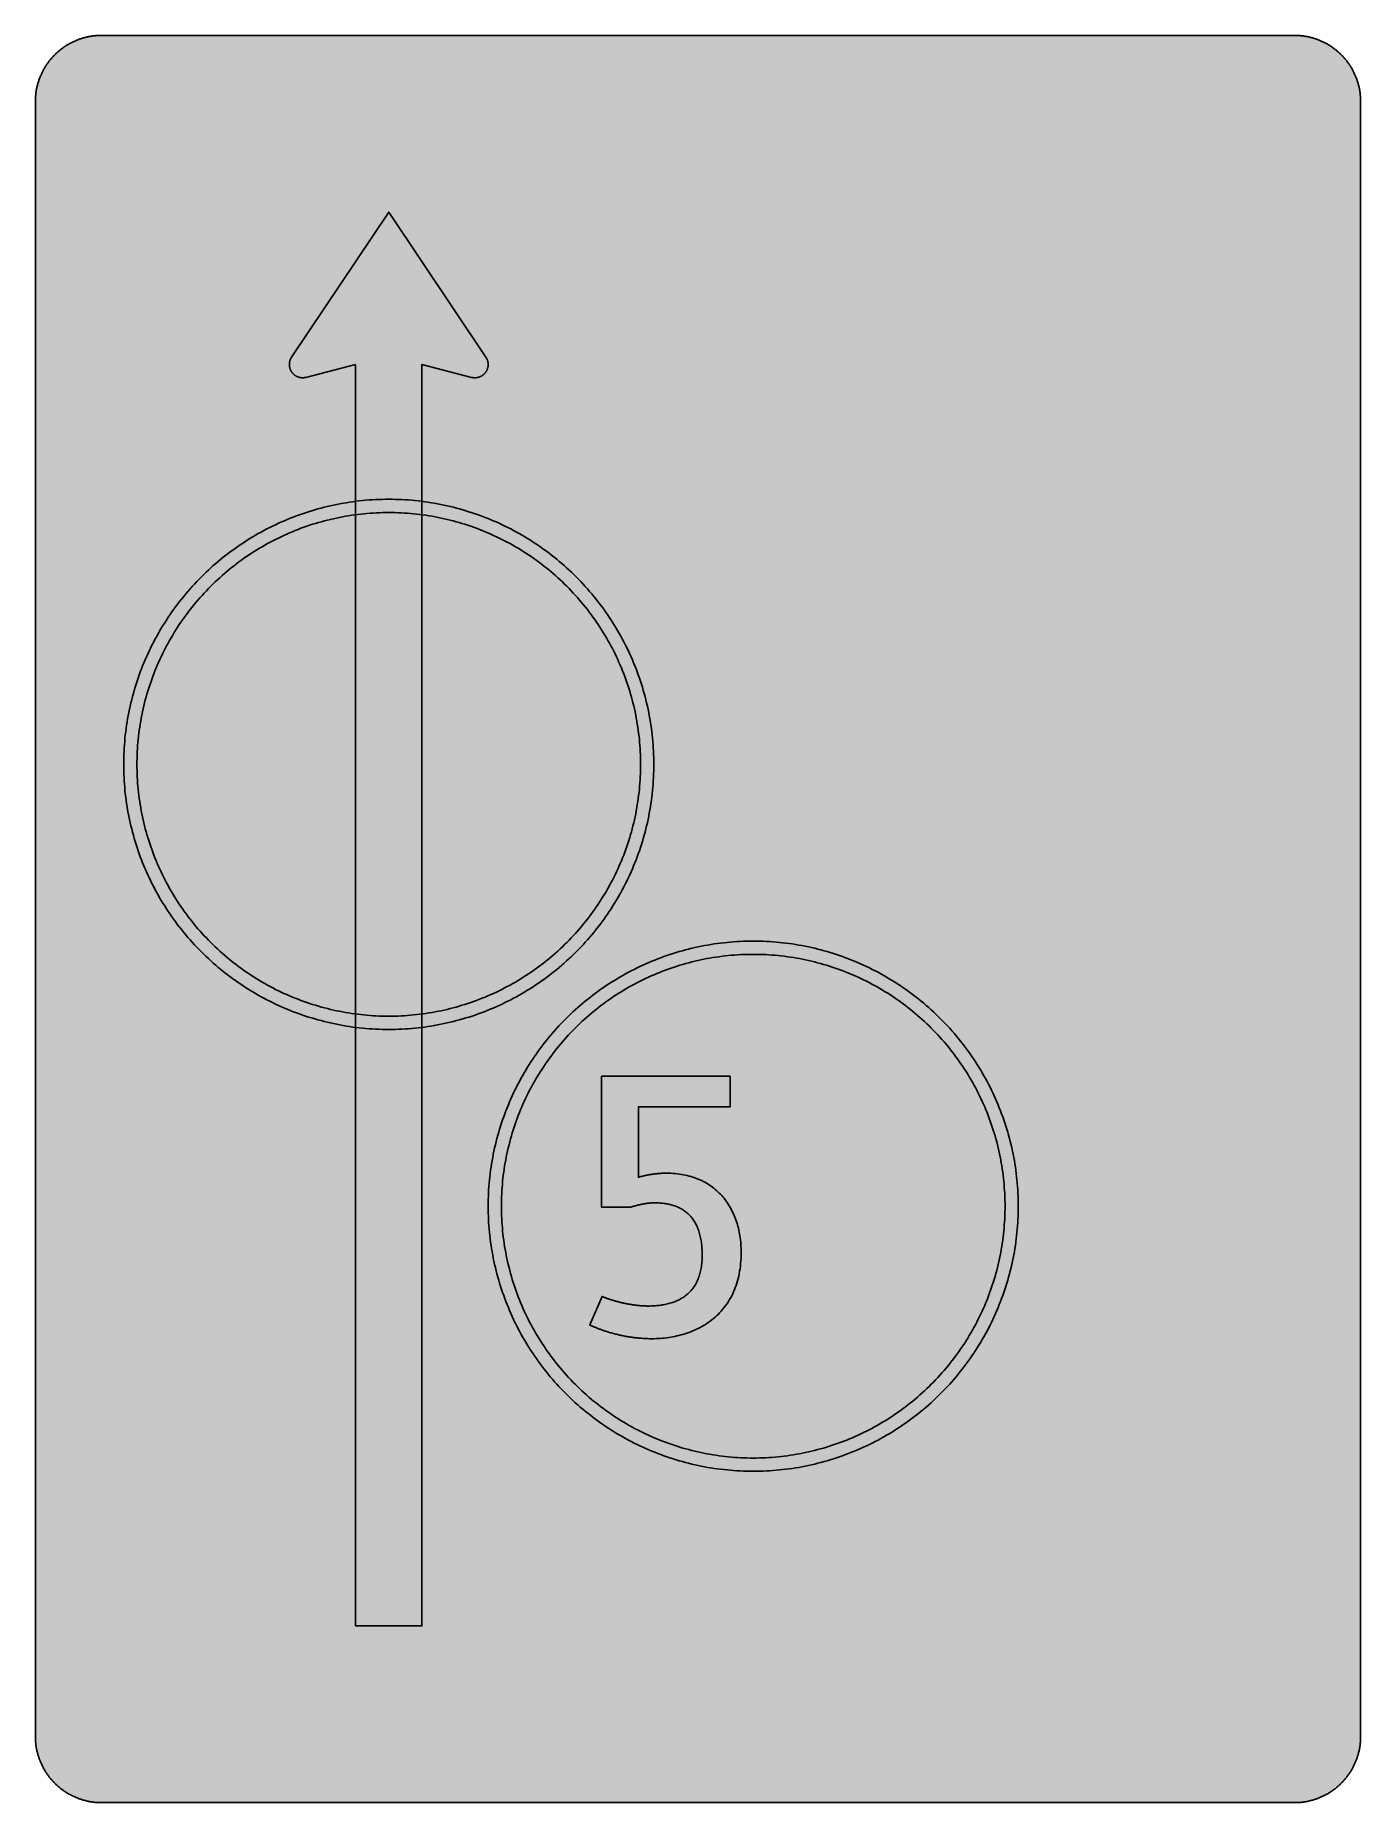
# Model space of a CAD drawing. Header units: millimetres. Extents: x 0 to 423, y 0 to 564.
import ezdxf

# ---------------------------------------------------------------- set-up
doc = ezdxf.new("R2010")
doc.units = ezdxf.units.MM

msp = doc.modelspace()

# ---------------------------------------------------------------- hatches: boundary and pattern name
for color, points in [(254, [(21.2189, 0.0537), (20.955, 0.0533), (20.6934, 0.0584), (20.4292, 0.066), (20.1676, 0.0787), (19.906, 0.094), (19.6469, 0.1118), (19.3853, 0.1321), (19.1262, 0.1549), (18.8671, 0.1829), (18.608, 0.2134), (18.349, 0.2464), (18.0924, 0.2845), (17.8359, 0.3251), (17.5793, 0.3683), (17.3253, 0.414), (17.0688, 0.4623), (16.8148, 0.5156), (16.5633, 0.5715), (16.3093, 0.6299), (16.0579, 0.6909), (15.809, 0.7544), (15.56, 0.823), (15.3111, 0.8941), (15.0622, 0.9677), (14.8158, 1.0439), (14.5694, 1.1227), (14.3256, 1.2065), (14.0818, 1.2903), (13.8379, 1.3792), (13.5966, 1.4707), (13.3579, 1.5672), (13.1191, 1.6637), (12.8803, 1.7628), (12.6441, 1.8669), (12.4079, 1.9736), (12.1742, 2.0803), (11.9405, 2.192), (11.7094, 2.3089), (11.4808, 2.4257), (11.2522, 2.5451), (11.0236, 2.6695), (10.7975, 2.794), (10.574, 2.9235), (10.3505, 3.0556), (10.1295, 3.1877), (9.9111, 3.3249), (9.6926, 3.4646), (9.4742, 3.6068), (9.2608, 3.7541), (9.0475, 3.9014), (8.8341, 4.0513), (8.6258, 4.2037), (8.4176, 4.3612), (8.2118, 4.5187), (8.0061, 4.6812), (7.8029, 4.8438), (7.6022, 5.0114), (7.4041, 5.1816), (7.206, 5.3518), (7.0129, 5.527), (6.8174, 5.7048), (6.6269, 5.8826), (6.4389, 6.0655), (6.2509, 6.2509), (6.0655, 6.4389), (5.8852, 6.6269), (5.7048, 6.8174), (5.527, 7.0104), (5.3518, 7.206), (5.1816, 7.4041), (5.0114, 7.6022), (4.8463, 7.8029), (4.6812, 8.0061), (4.5187, 8.2118), (4.3612, 8.4176), (4.2062, 8.6258), (4.0513, 8.8341), (3.9014, 9.0475), (3.7541, 9.2608), (3.6068, 9.4742), (3.4646, 9.6926), (3.3249, 9.9085), (3.1877, 10.1295), (3.0556, 10.3505), (2.9235, 10.574), (2.794, 10.7975), (2.6695, 11.0236), (2.5451, 11.2522), (2.4257, 11.4808), (2.3063, 11.7094), (2.192, 11.9405), (2.0803, 12.1742), (1.971, 12.4079), (1.8669, 12.6441), (1.7628, 12.8803), (1.6637, 13.1191), (1.5646, 13.3579), (1.4707, 13.5966), (1.3792, 13.8379), (1.2903, 14.0818), (1.2065, 14.3256), (1.1227, 14.5694), (1.0439, 14.8158), (0.9652, 15.0622), (0.8915, 15.3111), (0.823, 15.56), (0.7544, 15.809), (0.6883, 16.0604), (0.6274, 16.3119), (0.569, 16.5633), (0.5131, 16.8148), (0.4623, 17.0688), (0.4115, 17.3253), (0.3658, 17.5793), (0.3226, 17.8359), (0.2819, 18.0924), (0.2464, 18.3515), (0.2134, 18.608), (0.1829, 18.8671), (0.1549, 19.1262), (0.1295, 19.3878), (0.1092, 19.6469), (0.0914, 19.9085), (0.0762, 20.1701), (0.066, 20.4318), (0.0584, 20.6934), (0.0533, 20.955), (0.0508, 21.2192), (0.0522, 543.3314), (0.0533, 543.593), (0.0584, 543.8546), (0.066, 544.1188), (0.0762, 544.3804), (0.0914, 544.642), (0.1092, 544.9011), (0.1295, 545.1627), (0.1549, 545.4218), (0.1829, 545.6809), (0.2134, 545.94), (0.2464, 546.1991), (0.2819, 546.4556), (0.3226, 546.7121), (0.3658, 546.9687), (0.4115, 547.2227), (0.4623, 547.4792), (0.5131, 547.7332), (0.569, 547.9847), (0.6274, 548.2387), (0.6883, 548.4876), (0.7544, 548.7391), (0.823, 548.988), (0.8915, 549.2369), (0.9652, 549.4858), (1.0439, 549.7322), (1.1227, 549.9786), (1.2065, 550.2224), (1.2903, 550.4663), (1.3792, 550.7076), (1.4707, 550.9489), (1.5646, 551.1902), (1.6637, 551.4289), (1.7628, 551.6677), (1.8669, 551.9039), (1.971, 552.1401), (2.0803, 552.3738), (2.192, 552.6049), (2.3063, 552.8386), (2.4257, 553.0672), (2.5451, 553.2958), (2.6695, 553.5244), (2.794, 553.7505), (2.9235, 553.974), (3.0556, 554.1975), (3.1877, 554.4185), (3.3249, 554.6369), (3.4646, 554.8554), (3.6068, 555.0738), (3.7541, 555.2872), (3.9014, 555.5005), (4.0513, 555.7114), (4.2062, 555.9222), (4.3612, 556.1305), (4.5187, 556.3362), (4.6812, 556.5419), (4.8463, 556.7451), (5.0114, 556.9458), (5.1816, 557.1439), (5.3518, 557.342), (5.527, 557.5351), (5.7048, 557.7281), (5.8852, 557.9212), (6.0655, 558.1091), (6.2509, 558.2971), (6.4389, 558.4825), (6.6269, 558.6628), (6.8174, 558.8432), (7.0129, 559.021), (7.206, 559.1937), (7.4041, 559.3664), (7.6022, 559.5366), (7.8029, 559.7017), (8.0061, 559.8668), (8.2118, 560.0268), (8.4176, 560.1868), (8.6258, 560.3418), (8.8341, 560.4967), (9.0475, 560.6466), (9.2608, 560.7939), (9.4742, 560.9387), (9.6926, 561.0835), (9.9111, 561.2232), (10.1295, 561.3603), (10.3505, 561.4924), (10.574, 561.6245), (10.7975, 561.754), (11.0236, 561.8785), (11.2522, 562.0029), (11.4808, 562.1223), (11.7094, 562.2392), (11.9405, 562.356), (12.1742, 562.4678), (12.4079, 562.5744), (12.6441, 562.6811), (12.8803, 562.7853), (13.1191, 562.8843), (13.3579, 562.9834), (13.5966, 563.0774), (13.8379, 563.1688), (14.0818, 563.2577), (14.3256, 563.3415), (14.5694, 563.4253), (14.8158, 563.5041), (15.0622, 563.5803), (15.3111, 563.6539), (15.56, 563.7251), (15.809, 563.7936), (16.0579, 563.8571), (16.3093, 563.9206), (16.5633, 563.9791), (16.8148, 564.0349), (17.0688, 564.0857), (17.3253, 564.1365), (17.5793, 564.1823), (17.8359, 564.2254), (18.0924, 564.2635), (18.349, 564.3016), (18.608, 564.3347), (18.8671, 564.3651), (19.1262, 564.3931), (19.3853, 564.4185), (19.6469, 564.4388), (19.906, 564.4566), (20.1676, 564.4718), (20.4292, 564.482), (20.6934, 564.4896), (20.955, 564.4947), (21.2166, 564.4972), (402.2189, 564.4981), (402.4808, 564.4947), (402.7424, 564.4896), (403.0066, 564.482), (403.2682, 564.4718), (403.5298, 564.4566), (403.7889, 564.4388), (404.0505, 564.4185), (404.3096, 564.3931), (404.5687, 564.3651), (404.8277, 564.3347), (405.0868, 564.3016), (405.3434, 564.2635), (405.5999, 564.2254), (405.8564, 564.1823), (406.113, 564.1365), (406.367, 564.0857), (406.621, 564.0349), (406.875, 563.9791), (407.1264, 563.9206), (407.3779, 563.8571), (407.6268, 563.7936), (407.8783, 563.7251), (408.1272, 563.6539), (408.3736, 563.5803), (408.62, 563.5041), (408.8663, 563.4253), (409.1102, 563.3415), (409.354, 563.2577), (409.5979, 563.1688), (409.8392, 563.0774), (410.0805, 562.9834), (410.3192, 562.8843), (410.5554, 562.7853), (410.7942, 562.6811), (411.0279, 562.5744), (411.2616, 562.4678), (411.4952, 562.356), (411.7264, 562.2392), (411.9575, 562.1223), (412.1861, 562.0029), (412.4122, 561.8785), (412.6382, 561.754), (412.8643, 561.6245), (413.0853, 561.4924), (413.3063, 561.3603), (413.5272, 561.2232), (413.7457, 561.0835), (413.9616, 560.9387), (414.1775, 560.7939), (414.3908, 560.6466), (414.6017, 560.4967), (414.8125, 560.3418), (415.0208, 560.1868), (415.2265, 560.0268), (415.4297, 559.8668), (415.6329, 559.7017), (415.8336, 559.5366), (416.0342, 559.3664), (416.2298, 559.1937), (416.4254, 559.021), (416.6184, 558.8432), (416.8089, 558.6628), (416.9994, 558.4825), (417.1848, 558.2971), (417.3703, 558.1091), (417.5531, 557.9212), (417.7335, 557.7281), (417.9087, 557.5351), (418.084, 557.342), (418.2567, 557.1439), (418.4244, 556.9458), (418.592, 556.7451), (418.7546, 556.5419), (418.9171, 556.3362), (419.0746, 556.1305), (419.2321, 555.9222), (419.3845, 555.7114), (419.5369, 555.5005), (419.6842, 555.2872), (419.829, 555.0738), (419.9712, 554.8554), (420.1109, 554.6369), (420.2481, 554.4185), (420.3827, 554.1975), (420.5148, 553.974), (420.6418, 553.7505), (420.7688, 553.5244), (420.8907, 553.2958), (421.0126, 553.0672), (421.1295, 552.8386), (421.2438, 552.6049), (421.3555, 552.3738), (421.4647, 552.1401), (421.5689, 551.9039), (421.673, 551.6677), (421.7746, 551.4289), (421.8711, 551.1902), (421.9651, 550.9489), (422.0566, 550.7076), (422.1455, 550.4663), (422.2318, 550.2224), (422.3131, 549.9786), (422.3918, 549.7322), (422.4706, 549.4858), (422.5442, 549.2369), (422.6128, 548.988), (422.6814, 548.7391), (422.7449, 548.4876), (422.8084, 548.2387), (422.8668, 547.9847), (422.9227, 547.7332), (422.9735, 547.4792), (423.0243, 547.2227), (423.07, 546.9687), (423.1132, 546.7121), (423.1513, 546.4556), (423.1894, 546.1991), (423.2224, 545.94), (423.2529, 545.6809), (423.2808, 545.4218), (423.3037, 545.1627), (423.3266, 544.9011), (423.3443, 544.642), (423.357, 544.3804), (423.3697, 544.1188), (423.3774, 543.8546), (423.3824, 543.593), (423.385, 543.3314), (423.3855, 21.2203), (423.3824, 20.955), (423.3774, 20.6934), (423.3697, 20.4318), (423.357, 20.1701), (423.3443, 19.9085), (423.3266, 19.6469), (423.3037, 19.3878), (423.2808, 19.1262), (423.2529, 18.8671), (423.2224, 18.608), (423.1894, 18.3515), (423.1513, 18.0924), (423.1132, 17.8359), (423.07, 17.5793), (423.0243, 17.3253), (422.9735, 17.0688), (422.9227, 16.8148), (422.8668, 16.5633), (422.8084, 16.3119), (422.7449, 16.0604), (422.6814, 15.809), (422.6128, 15.56), (422.5442, 15.3111), (422.4706, 15.0622), (422.3918, 14.8158), (422.3131, 14.5694), (422.2318, 14.3256), (422.1455, 14.0818), (422.0566, 13.8379), (421.9651, 13.5966), (421.8711, 13.3579), (421.7746, 13.1191), (421.673, 12.8803), (421.5689, 12.6441), (421.4647, 12.4079), (421.3555, 12.1742), (421.2438, 11.9405), (421.1295, 11.7094), (421.0126, 11.4808), (420.8907, 11.2522), (420.7688, 11.0236), (420.6418, 10.7975), (420.5148, 10.574), (420.3827, 10.3505), (420.2481, 10.1295), (420.1109, 9.9085), (419.9712, 9.6926), (419.829, 9.4742), (419.6842, 9.2608), (419.5369, 9.0475), (419.3845, 8.8341), (419.2321, 8.6258), (419.0746, 8.4176), (418.9171, 8.2118), (418.7546, 8.0061), (418.592, 7.8029), (418.4244, 7.6022), (418.2567, 7.4041), (418.084, 7.206), (417.9087, 7.0104), (417.7335, 6.8174), (417.5531, 6.6269), (417.3703, 6.4389), (417.1848, 6.2509), (416.9994, 6.0655), (416.8089, 5.8826), (416.6184, 5.7048), (416.4254, 5.527), (416.2298, 5.3518), (416.0342, 5.1816), (415.8336, 5.0114), (415.6329, 4.8438), (415.4297, 4.6812), (415.2265, 4.5187), (415.0208, 4.3612), (414.8125, 4.2037), (414.6017, 4.0513), (414.3908, 3.9014), (414.1775, 3.7541), (413.9616, 3.6068), (413.7457, 3.4646), (413.5272, 3.3249), (413.3063, 3.1877), (413.0853, 3.0556), (412.8643, 2.9235), (412.6382, 2.794), (412.4122, 2.6695), (412.1861, 2.5451), (411.9575, 2.4257), (411.7264, 2.3089), (411.4952, 2.192), (411.2616, 2.0803), (411.0279, 1.9736), (410.7942, 1.8669), (410.5554, 1.7628), (410.3192, 1.6637), (410.0805, 1.5672), (409.8392, 1.4707), (409.5979, 1.3792), (409.354, 1.2903), (409.1102, 1.2065), (408.8663, 1.1227), (408.62, 1.0439), (408.3736, 0.9677), (408.1272, 0.8941), (407.8783, 0.823), (407.6268, 0.7544), (407.3779, 0.6909), (407.1264, 0.6299), (406.875, 0.5715), (406.621, 0.5156), (406.367, 0.4623), (406.113, 0.414), (405.8564, 0.3683), (405.5999, 0.3251), (405.3434, 0.2845), (405.0868, 0.2464), (404.8277, 0.2134), (404.5687, 0.1829), (404.3096, 0.1549), (404.0505, 0.1321), (403.7889, 0.1118), (403.5298, 0.094), (403.2682, 0.0787), (403.0066, 0.066), (402.7424, 0.0584), (402.4808, 0.0533), (402.2166, 0.0533)]), (59, [(102.3578, 459.3703), (86.4828, 455.2703), (86.4641, 455.2645), (86.4489, 455.262), (86.4337, 455.2569), (86.4159, 455.2518), (86.4006, 455.2493), (86.3854, 455.2442), (86.3676, 455.2417), (86.3524, 455.2366), (86.3346, 455.234), (86.3194, 455.2315), (86.3041, 455.2264), (86.2863, 455.2239), (86.2711, 455.2213), (86.2533, 455.2163), (86.2381, 455.2137), (86.2203, 455.2112), (86.2051, 455.2086), (86.1873, 455.2036), (86.172, 455.201), (86.1568, 455.1985), (86.139, 455.1959), (86.1238, 455.1934), (86.106, 455.1909), (86.0908, 455.1883), (86.073, 455.1858), (86.0577, 455.1832), (86.04, 455.1807), (86.0247, 455.1782), (86.0069, 455.1756), (85.9917, 455.1731), (85.9739, 455.1705), (85.9587, 455.168), (85.9409, 455.168), (85.9257, 455.1655), (85.9079, 455.1629), (85.8901, 455.1604), (85.8749, 455.1604), (85.8571, 455.1578), (85.8418, 455.1553), (85.8241, 455.1553), (85.8088, 455.1528), (85.791, 455.1502), (85.7758, 455.1502), (85.758, 455.1477), (85.7402, 455.1477), (85.725, 455.1451), (85.7072, 455.1451), (85.692, 455.1451), (85.6742, 455.1426), (85.659, 455.1426), (85.6412, 455.1401), (85.6234, 455.1401), (85.6082, 455.1401), (85.5904, 455.1401), (85.5751, 455.1375), (85.5574, 455.1375), (85.5396, 455.1375), (85.5243, 455.1375), (85.5066, 455.1375), (85.4913, 455.135), (85.4735, 455.135), (85.4558, 455.135), (85.4405, 455.135), (85.4227, 455.135), (85.3135, 455.1375), (85.2043, 455.1401), (85.0976, 455.1477), (84.9909, 455.1578), (84.8843, 455.1705), (84.7776, 455.1832), (84.6734, 455.201), (84.5693, 455.2213), (84.4677, 455.2442), (84.3661, 455.2696), (84.2645, 455.295), (84.1654, 455.3255), (84.0664, 455.3585), (83.9673, 455.3915), (83.8708, 455.4296), (83.7768, 455.4677), (83.6803, 455.5084), (83.5889, 455.5541), (83.4974, 455.5998), (83.406, 455.6455), (83.3171, 455.6963), (83.2282, 455.7497), (83.1418, 455.803), (83.0555, 455.8589), (82.9716, 455.9173), (82.8904, 455.9757), (82.8091, 456.0392), (82.7303, 456.1027), (82.6541, 456.1688), (82.5779, 456.2348), (82.5017, 456.3034), (82.4306, 456.3745), (82.3595, 456.4482), (82.2909, 456.5218), (82.2223, 456.598), (82.1563, 456.6768), (82.0928, 456.7555), (82.0318, 456.8368), (81.9709, 456.9181), (81.9125, 457.0019), (81.8566, 457.0882), (81.8032, 457.1746), (81.7499, 457.261), (81.7016, 457.3499), (81.6534, 457.4413), (81.6077, 457.5327), (81.5645, 457.6267), (81.5238, 457.7207), (81.4832, 457.8172), (81.4476, 457.9137), (81.4121, 458.0103), (81.3791, 458.1093), (81.3511, 458.2109), (81.3232, 458.31), (81.2978, 458.4116), (81.2749, 458.5157), (81.2571, 458.6199), (81.2394, 458.724), (81.2241, 458.8307), (81.2114, 458.9374), (81.2013, 459.044), (81.1962, 459.1507), (81.1911, 459.2599), (81.1886, 459.3692), (81.1911, 459.4073), (81.1911, 459.4479), (81.1911, 459.486), (81.1936, 459.5266), (81.1936, 459.5647), (81.1962, 459.6054), (81.1987, 459.6435), (81.2013, 459.6816), (81.2038, 459.7222), (81.2089, 459.7603), (81.2114, 459.7984), (81.2165, 459.8365), (81.2216, 459.8772), (81.2241, 459.9153), (81.2317, 459.9534), (81.2368, 459.9915), (81.2419, 460.0321), (81.2495, 460.0702), (81.2546, 460.1083), (81.2622, 460.1464), (81.2698, 460.1845), (81.2775, 460.2226), (81.2851, 460.2607), (81.2927, 460.2988), (81.3029, 460.3369), (81.3105, 460.375), (81.3206, 460.4131), (81.3308, 460.4487), (81.341, 460.4868), (81.3511, 460.5249), (81.3613, 460.563), (81.374, 460.5985), (81.3841, 460.6366), (81.3968, 460.6722), (81.4095, 460.7103), (81.4222, 460.7484), (81.4349, 460.7839), (81.4476, 460.8195), (81.4603, 460.8576), (81.4756, 460.8932), (81.4883, 460.9287), (81.5035, 460.9668), (81.5188, 461.0024), (81.534, 461.0379), (81.5492, 461.0735), (81.5645, 461.1091), (81.5797, 461.1446), (81.5975, 461.1802), (81.6153, 461.2157), (81.6305, 461.2488), (81.6483, 461.2843), (81.6661, 461.3199), (81.6864, 461.3529), (81.7042, 461.3885), (81.722, 461.424), (81.7423, 461.457), (81.7601, 461.4901), (81.7804, 461.5256), (81.8007, 461.5586), (81.821, 461.5917), (81.8413, 461.6247), (81.8642, 461.6577), (81.8845, 461.6907), (81.9074, 461.7237), (112.9411, 508.0536), (143.976, 461.7251), (143.9977, 461.6907), (144.018, 461.6577), (144.0383, 461.6247), (144.0586, 461.5917), (144.079, 461.5586), (144.0993, 461.5256), (144.1196, 461.4901), (144.1399, 461.457), (144.1577, 461.424), (144.178, 461.3885), (144.1958, 461.3529), (144.2136, 461.3199), (144.2314, 461.2843), (144.2491, 461.2488), (144.2669, 461.2157), (144.2847, 461.1802), (144.2999, 461.1446), (144.3152, 461.1091), (144.333, 461.0735), (144.3482, 461.0379), (144.3634, 461.0024), (144.3787, 460.9668), (144.3914, 460.9287), (144.4066, 460.8932), (144.4193, 460.8576), (144.4346, 460.8195), (144.4473, 460.7839), (144.46, 460.7484), (144.4727, 460.7103), (144.4854, 460.6722), (144.4955, 460.6366), (144.5082, 460.5985), (144.5184, 460.563), (144.5285, 460.5249), (144.5387, 460.4868), (144.5489, 460.4487), (144.559, 460.4131), (144.5692, 460.375), (144.5768, 460.3369), (144.587, 460.2988), (144.5946, 460.2607), (144.6022, 460.2226), (144.6098, 460.1845), (144.6174, 460.1464), (144.6251, 460.1083), (144.6327, 460.0702), (144.6378, 460.0321), (144.6428, 459.9915), (144.6505, 459.9534), (144.6555, 459.9153), (144.6606, 459.8772), (144.6632, 459.8365), (144.6682, 459.7984), (144.6708, 459.7603), (144.6759, 459.7222), (144.6784, 459.6816), (144.6809, 459.6435), (144.6835, 459.6054), (144.686, 459.5647), (144.686, 459.5266), (144.6886, 459.486), (144.6886, 459.4479), (144.6886, 459.4073), (144.6911, 459.3692), (144.6886, 459.2599), (144.6835, 459.1507), (144.6784, 459.044), (144.6682, 458.9374), (144.6555, 458.8307), (144.6403, 458.724), (144.6225, 458.6199), (144.6047, 458.5157), (144.5819, 458.4116), (144.5565, 458.31), (144.5285, 458.2109), (144.5006, 458.1093), (144.4676, 458.0103), (144.432, 457.9137), (144.3965, 457.8172), (144.3584, 457.7207), (144.3152, 457.6267), (144.272, 457.5327), (144.2263, 457.4413), (144.178, 457.3499), (144.1298, 457.261), (144.0764, 457.1746), (144.0231, 457.0882), (143.9672, 457.0019), (143.9088, 456.9181), (143.8478, 456.8368), (143.7869, 456.7555), (143.7234, 456.6768), (143.6573, 456.598), (143.5913, 456.5218), (143.5202, 456.4482), (143.449, 456.3745), (143.3779, 456.3034), (143.3043, 456.2348), (143.2281, 456.1688), (143.1493, 456.1027), (143.0706, 456.0392), (142.9893, 455.9757), (142.908, 455.9173), (142.8242, 455.8589), (142.7378, 455.803), (142.6515, 455.7497), (142.5651, 455.6963), (142.4737, 455.6455), (142.3848, 455.5998), (142.2908, 455.5541), (142.1994, 455.5084), (142.1054, 455.4677), (142.0089, 455.4296), (141.9123, 455.3915), (141.8133, 455.3585), (141.7168, 455.3255), (141.6152, 455.295), (141.5136, 455.2696), (141.412, 455.2442), (141.3104, 455.2213), (141.2062, 455.201), (141.1021, 455.1832), (140.9954, 455.1705), (140.8887, 455.1578), (140.782, 455.1477), (140.6754, 455.1401), (140.5661, 455.1375), (140.4569, 455.135), (140.4391, 455.135), (140.4239, 455.135), (140.4061, 455.135), (140.3909, 455.135), (140.3731, 455.1375), (140.3553, 455.1375), (140.3401, 455.1375), (140.3223, 455.1375), (140.3071, 455.1375), (140.2893, 455.1401), (140.2715, 455.1401), (140.2563, 455.1401), (140.2385, 455.1401), (140.2232, 455.1426), (140.2055, 455.1426), (140.1902, 455.1451), (140.1724, 455.1451), (140.1572, 455.1451), (140.1394, 455.1477), (140.1216, 455.1477), (140.1064, 455.1502), (140.0886, 455.1502), (140.0734, 455.1528), (140.0556, 455.1553), (140.0404, 455.1553), (140.0226, 455.1578), (140.0073, 455.1604), (139.9896, 455.1604), (139.9743, 455.1629), (139.9565, 455.1655), (139.9388, 455.168), (139.9235, 455.168), (139.9057, 455.1705), (139.8905, 455.1731), (139.8727, 455.1756), (139.8575, 455.1782), (139.8397, 455.1807), (139.8245, 455.1832), (139.8067, 455.1858), (139.7914, 455.1883), (139.7737, 455.1909), (139.7584, 455.1934), (139.7406, 455.1959), (139.7254, 455.1985), (139.7076, 455.201), (139.6924, 455.2036), (139.6746, 455.2086), (139.6594, 455.2112), (139.6441, 455.2137), (139.6263, 455.2163), (139.6111, 455.2213), (139.5933, 455.2239), (139.5781, 455.2264), (139.5603, 455.2315), (139.5451, 455.234), (139.5273, 455.2366), (139.512, 455.2417), (139.4968, 455.2442), (139.479, 455.2493), (139.4638, 455.2518), (139.446, 455.2569), (139.4308, 455.262), (139.4155, 455.2645), (139.3977, 455.2696), (123.5244, 459.3703), (123.5244, 56.4981), (102.3578, 56.4981)]), (254, [(197.6078, 331.6647), (197.5993, 332.7146), (197.5815, 333.7662), (197.5485, 334.8152), (197.5028, 335.8617), (197.4444, 336.9081), (197.3732, 337.9495), (197.2894, 338.9909), (197.1929, 340.0323), (197.0837, 341.0687), (196.9618, 342.1024), (196.8271, 343.1362), (196.6798, 344.1649), (196.5198, 345.1936), (196.3471, 346.2172), (196.1617, 347.2383), (195.9635, 348.2569), (195.7553, 349.2729), (195.5343, 350.2863), (195.3006, 351.2947), (195.0542, 352.3005), (194.7951, 353.3013), (194.5234, 354.3021), (194.2414, 355.2952), (193.9468, 356.2858), (193.6394, 357.2739), (193.3219, 358.2568), (192.9917, 359.2347), (192.6488, 360.2101), (192.2958, 361.1804), (191.9275, 362.1456), (191.5516, 363.1057), (191.1629, 364.0633), (190.7616, 365.0158), (190.3476, 365.9607), (189.9234, 366.903), (189.4891, 367.8403), (189.042, 368.7699), (188.5823, 369.697), (188.1124, 370.6165), (187.6323, 371.5309), (187.1396, 372.4402), (186.6367, 373.3444), (186.121, 374.2411), (185.5953, 375.1326), (185.0593, 376.0165), (184.5107, 376.8979), (183.9519, 377.7691), (183.3829, 378.6353), (182.8013, 379.4963), (182.2094, 380.3472), (181.6075, 381.1956), (180.9928, 382.0338), (180.3679, 382.8669), (179.7355, 383.6924), (179.0878, 384.5103), (178.4325, 385.3205), (177.767, 386.1232), (177.0888, 386.9207), (176.4005, 387.7081), (175.7045, 388.4879), (174.9958, 389.2601), (174.277, 390.0272), (173.548, 390.7815), (172.8089, 391.5308), (172.0596, 392.27), (171.3027, 392.999), (170.5381, 393.7178), (169.766, 394.4264), (168.9862, 395.1249), (168.1988, 395.8107), (167.4012, 396.4889), (166.5986, 397.1544), (165.7883, 397.8123), (164.9705, 398.4574), (164.145, 399.0924), (163.3118, 399.7147), (162.4736, 400.3294), (161.6253, 400.9314), (160.7744, 401.5232), (159.9133, 402.1049), (159.0472, 402.6738), (158.176, 403.2326), (157.2946, 403.7813), (156.4107, 404.3172), (155.5191, 404.843), (154.6225, 405.3586), (153.7183, 405.8615), (152.8089, 406.3543), (151.8945, 406.8369), (150.9751, 407.3068), (150.048, 407.764), (149.1183, 408.211), (148.1811, 408.6479), (147.2387, 409.0721), (146.2913, 409.4836), (145.3413, 409.8849), (144.3838, 410.2735), (143.4236, 410.652), (142.4584, 411.0177), (141.4882, 411.3708), (140.5128, 411.7137), (139.5349, 412.0439), (138.5519, 412.3639), (137.5639, 412.6687), (136.5733, 412.9659), (135.5776, 413.2478), (134.5794, 413.5171), (133.5786, 413.7762), (132.5728, 414.0225), (131.5618, 414.2562), (130.5509, 414.4797), (129.5349, 414.688), (128.5164, 414.8861), (127.4953, 415.069), (126.4691, 415.2417), (125.443, 415.4018), (124.4117, 415.5491), (123.3805, 415.6837), (122.3467, 415.8056), (121.3079, 415.9148), (120.269, 416.0114), (119.2276, 416.0977), (118.1837, 416.1688), (117.1372, 416.2273), (116.0907, 416.2704), (115.0417, 416.3035), (113.9927, 416.3238), (112.9411, 416.3314), (111.887, 416.3238), (110.838, 416.3035), (109.789, 416.2704), (108.7425, 416.2273), (107.696, 416.1688), (106.6521, 416.0977), (105.6107, 416.0114), (104.5718, 415.9148), (103.5355, 415.8056), (102.4992, 415.6837), (101.4679, 415.5491), (100.4367, 415.4018), (99.4105, 415.2417), (98.3869, 415.069), (97.3633, 414.8861), (96.3447, 414.688), (95.3313, 414.4797), (94.3178, 414.2562), (93.3094, 414.0225), (92.3036, 413.7762), (91.3003, 413.5171), (90.3021, 413.2478), (89.3064, 412.9659), (88.3158, 412.6687), (87.3303, 412.3639), (86.3473, 412.0439), (85.3669, 411.7137), (84.394, 411.3708), (83.4238, 411.0177), (82.4586, 410.652), (81.4959, 410.2735), (80.5409, 409.8849), (79.5884, 409.4836), (78.6409, 409.0721), (77.7011, 408.6479), (76.7639, 408.211), (75.8317, 407.764), (74.9071, 407.3068), (73.9877, 406.8369), (73.0733, 406.3543), (72.1639, 405.8615), (71.2597, 405.3586), (70.3631, 404.843), (69.4715, 404.3172), (68.5851, 403.7813), (67.7062, 403.2326), (66.835, 402.6738), (65.9663, 402.1049), (65.1078, 401.5232), (64.2544, 400.9314), (63.4086, 400.3294), (62.5704, 399.7147), (61.7372, 399.0924), (60.9117, 398.4574), (60.0939, 397.8123), (59.2836, 397.1544), (58.4784, 396.4889), (57.6834, 395.8107), (56.896, 395.1249), (56.1137, 394.4264), (55.3415, 393.7178), (54.577, 392.999), (53.8201, 392.27), (53.0733, 391.5308), (52.3342, 390.7815), (51.6052, 390.0272), (50.8864, 389.2601), (50.1777, 388.4879), (49.4792, 387.7081), (48.7909, 386.9207), (48.1152, 386.1232), (47.4472, 385.3205), (46.7919, 384.5103), (46.1467, 383.6924), (45.5117, 382.8669), (44.8869, 382.0338), (44.2747, 381.1956), (43.6728, 380.3472), (43.0809, 379.4963), (42.4993, 378.6353), (41.9303, 377.7691), (41.369, 376.8979), (40.8229, 376.0165), (40.2844, 375.1326), (39.7586, 374.2411), (39.2455, 373.3444), (38.7401, 372.4402), (38.2473, 371.5309), (37.7673, 370.6165), (37.2974, 369.697), (36.8402, 368.7699), (36.3931, 367.8403), (35.9562, 366.903), (35.5321, 365.9607), (35.1206, 365.0158), (34.7193, 364.0633), (34.3306, 363.1057), (33.9522, 362.1456), (33.5864, 361.1804), (33.2308, 360.2101), (32.8879, 359.2347), (32.5577, 358.2568), (32.2402, 357.2739), (31.9329, 356.2858), (31.6382, 355.2952), (31.3563, 354.3021), (31.0845, 353.3013), (30.828, 352.3005), (30.5816, 351.2947), (30.3454, 350.2863), (30.1244, 349.2729), (29.9161, 348.2569), (29.718, 347.2383), (29.5326, 346.2172), (29.3599, 345.1936), (29.2024, 344.1649), (29.0551, 343.1362), (28.9179, 342.1024), (28.796, 341.0687), (28.6868, 340.0323), (28.5902, 338.9909), (28.5064, 337.9495), (28.4353, 336.9081), (28.3769, 335.8617), (28.3312, 334.8152), (28.2981, 333.7662), (28.2804, 332.7146), (28.2727, 331.663), (28.2804, 330.6115), (28.2981, 329.5599), (28.3312, 328.5134), (28.3769, 327.4644), (28.4353, 326.4205), (28.5064, 325.3765), (28.5902, 324.3351), (28.6868, 323.2963), (28.796, 322.2574), (28.9179, 321.2236), (29.0551, 320.1899), (29.2024, 319.1612), (29.3599, 318.1325), (29.5326, 317.1088), (29.718, 316.0878), (29.9161, 315.0692), (30.1244, 314.0532), (30.3454, 313.0398), (30.5816, 312.0314), (30.828, 311.0255), (31.0845, 310.0222), (31.3563, 309.024), (31.6382, 308.0309), (31.9329, 307.0377), (32.2402, 306.0522), (32.5577, 305.0692), (32.8879, 304.0913), (33.2308, 303.116), (33.5864, 302.1457), (33.9522, 301.1805), (34.3306, 300.2178), (34.7193, 299.2628), (35.1206, 298.3103), (35.5321, 297.3654), (35.9562, 296.4231), (36.3931, 295.4858), (36.8402, 294.5562), (37.2974, 293.6291), (37.7673, 292.7096), (38.2473, 291.7952), (38.7401, 290.8859), (39.2455, 289.9816), (39.7586, 289.085), (40.2844, 288.1935), (40.8229, 287.307), (41.369, 286.4282), (41.9303, 285.557), (42.4993, 284.6908), (43.0809, 283.8298), (43.6728, 282.9763), (44.2747, 282.1305), (44.8869, 281.2923), (45.5117, 280.4592), (46.1467, 279.6337), (46.7919, 278.8158), (47.4472, 278.0055), (48.1152, 277.2004), (48.7909, 276.4053), (49.4792, 275.6179), (50.1777, 274.8356), (50.8864, 274.0635), (51.6052, 273.2989), (52.3342, 272.542), (53.0733, 271.7952), (53.8201, 271.0561), (54.577, 270.3271), (55.3415, 269.6083), (56.1137, 268.8996), (56.896, 268.2011), (57.6834, 267.5128), (58.4784, 266.8372), (59.2836, 266.1717), (60.0939, 265.5138), (60.9117, 264.8687), (61.7372, 264.2337), (62.5704, 263.6114), (63.4086, 262.9967), (64.2544, 262.3947), (65.1078, 261.8029), (65.9663, 261.2212), (66.835, 260.6523), (67.7062, 260.0935), (68.5851, 259.5448), (69.4715, 259.0063), (70.3631, 258.4806), (71.2597, 257.9675), (72.1639, 257.462), (73.0733, 256.9718), (73.9877, 256.4892), (74.9071, 256.0193), (75.8317, 255.5621), (76.7639, 255.1151), (77.7011, 254.6782), (78.6409, 254.254), (79.5884, 253.8425), (80.5409, 253.4412), (81.4959, 253.0526), (82.4586, 252.6741), (83.4238, 252.3084), (84.394, 251.9553), (85.3669, 251.6124), (86.3473, 251.2822), (87.3303, 250.9622), (88.3158, 250.6574), (89.3064, 250.3627), (90.3021, 250.0782), (91.3003, 249.809), (92.3036, 249.5499), (93.3094, 249.3035), (94.3178, 249.0699), (95.3313, 248.8489), (96.3447, 248.6381), (97.3633, 248.4425), (98.3869, 248.2571), (99.4105, 248.0843), (100.4367, 247.9243), (101.4679, 247.777), (102.4992, 247.6424), (103.5355, 247.5205), (104.5718, 247.4112), (105.6107, 247.3147), (106.6521, 247.2309), (107.696, 247.1598), (108.7425, 247.1014), (109.789, 247.0556), (110.838, 247.0226), (111.887, 247.0023), (112.9411, 246.9972), (113.9927, 247.0023), (115.0417, 247.0226), (116.0907, 247.0556), (117.1372, 247.1014), (118.1837, 247.1598), (119.2276, 247.2309), (120.269, 247.3147), (121.3079, 247.4112), (122.3467, 247.5205), (123.3805, 247.6424), (124.4117, 247.777), (125.443, 247.9243), (126.4691, 248.0843), (127.4953, 248.2571), (128.5164, 248.4425), (129.5349, 248.6381), (130.5509, 248.8489), (131.5618, 249.0699), (132.5728, 249.3035), (133.5786, 249.5499), (134.5794, 249.809), (135.5776, 250.0782), (136.5733, 250.3627), (137.5639, 250.6574), (138.5519, 250.9622), (139.5349, 251.2822), (140.5128, 251.6124), (141.4882, 251.9553), (142.4584, 252.3084), (143.4236, 252.6741), (144.3838, 253.0526), (145.3413, 253.4412), (146.2913, 253.8425), (147.2387, 254.254), (148.1811, 254.6782), (149.1183, 255.1151), (150.048, 255.5621), (150.9751, 256.0193), (151.8945, 256.4892), (152.8089, 256.9718), (153.7183, 257.462), (154.6225, 257.9675), (155.5191, 258.4806), (156.4107, 259.0063), (157.2946, 259.5448), (158.176, 260.0935), (159.0472, 260.6523), (159.9133, 261.2212), (160.7744, 261.8029), (161.6253, 262.3947), (162.4736, 262.9967), (163.3118, 263.6114), (164.145, 264.2337), (164.9705, 264.8687), (165.7883, 265.5138), (166.5986, 266.1717), (167.4012, 266.8372), (168.1988, 267.5128), (168.9862, 268.2011), (169.766, 268.8996), (170.5381, 269.6083), (171.3027, 270.3271), (172.0596, 271.0561), (172.8089, 271.7952), (173.548, 272.542), (174.277, 273.2989), (174.9958, 274.0635), (175.7045, 274.8356), (176.4005, 275.6179), (177.0888, 276.4053), (177.767, 277.2004), (178.4325, 278.0055), (179.0878, 278.8158), (179.7355, 279.6337), (180.3679, 280.4592), (180.9928, 281.2923), (181.6075, 282.1305), (182.2094, 282.9763), (182.8013, 283.8298), (183.3829, 284.6908), (183.9519, 285.557), (184.5107, 286.4282), (185.0593, 287.307), (185.5953, 288.1935), (186.121, 289.085), (186.6367, 289.9816), (187.1396, 290.8859), (187.6323, 291.7952), (188.1124, 292.7096), (188.5823, 293.6291), (189.042, 294.5562), (189.4891, 295.4858), (189.9234, 296.4231), (190.3476, 297.3654), (190.7616, 298.3103), (191.1629, 299.2628), (191.5516, 300.2178), (191.9275, 301.1805), (192.2958, 302.1457), (192.6488, 303.116), (192.9917, 304.0913), (193.3219, 305.0692), (193.6394, 306.0522), (193.9468, 307.0377), (194.2414, 308.0309), (194.5234, 309.024), (194.7951, 310.0222), (195.0542, 311.0255), (195.3006, 312.0314), (195.5343, 313.0398), (195.7553, 314.0532), (195.9635, 315.0692), (196.1617, 316.0878), (196.3471, 317.1088), (196.5198, 318.1325), (196.6798, 319.1612), (196.8271, 320.1899), (196.9618, 321.2236), (197.0837, 322.2574), (197.1929, 323.2963), (197.2894, 324.3351), (197.3732, 325.3765), (197.4444, 326.4205), (197.5028, 327.4644), (197.5485, 328.5134), (197.5815, 329.5599), (197.5993, 330.6115), (197.6069, 331.663)]), (144, [(193.3744, 331.6647), (193.3677, 332.6638), (193.3473, 333.6595), (193.3169, 334.6577), (193.2737, 335.6508), (193.2178, 336.644), (193.1518, 337.6371), (193.0705, 338.6252), (192.979, 339.6132), (192.8749, 340.5988), (192.7606, 341.5817), (192.6311, 342.5622), (192.4914, 343.5401), (192.339, 344.5154), (192.1764, 345.4908), (192.0011, 346.4611), (191.8132, 347.4288), (191.6151, 348.394), (191.4042, 349.3541), (191.1807, 350.3143), (190.947, 351.2693), (190.7032, 352.2218), (190.4441, 353.1692), (190.1774, 354.1141), (189.8955, 355.0564), (189.6059, 355.9937), (189.3037, 356.9284), (188.9887, 357.8581), (188.6636, 358.7826), (188.3283, 359.7046), (187.9803, 360.6216), (187.6196, 361.536), (187.2513, 362.4428), (186.8703, 363.347), (186.4792, 364.2462), (186.0753, 365.1402), (185.6613, 366.0318), (185.2371, 366.9157), (184.8002, 367.7945), (184.3557, 368.6683), (183.8985, 369.537), (183.4312, 370.4006), (182.9511, 371.2591), (182.4634, 372.1125), (181.9631, 372.9584), (181.4525, 373.7991), (180.9318, 374.6348), (180.401, 375.4653), (179.8599, 376.2883), (179.3088, 377.1036), (178.7474, 377.9139), (178.1734, 378.7191), (177.5917, 379.5166), (176.9974, 380.3066), (176.3954, 381.0914), (175.7807, 381.8687), (175.1584, 382.6383), (174.5259, 383.4003), (173.8833, 384.1572), (173.228, 384.9065), (172.5651, 385.6482), (171.892, 386.3823), (171.2112, 387.1087), (170.5178, 387.8275), (169.8168, 388.5387), (169.1056, 389.2398), (168.3868, 389.9332), (167.6603, 390.6139), (166.9263, 391.287), (166.1846, 391.9499), (165.4353, 392.6053), (164.6784, 393.2479), (163.9164, 393.8803), (163.1467, 394.5052), (162.3695, 395.1173), (161.5846, 395.7193), (160.7947, 396.3137), (159.9971, 396.8953), (159.192, 397.4694), (158.3817, 398.0307), (157.5664, 398.5819), (156.7434, 399.1229), (155.9128, 399.6538), (155.0772, 400.1745), (154.2364, 400.685), (153.3906, 401.1854), (152.5372, 401.6756), (151.6786, 402.1531), (150.815, 402.6205), (149.9464, 403.0777), (149.0726, 403.5247), (148.1938, 403.9591), (147.3098, 404.3832), (146.4183, 404.7973), (145.5242, 405.2011), (144.6251, 405.5923), (143.7208, 405.9733), (142.814, 406.3441), (141.8996, 406.7023), (140.9827, 407.0502), (140.0607, 407.3855), (139.1361, 407.7106), (138.2039, 408.0256), (137.2718, 408.3279), (136.3345, 408.62), (135.3922, 408.8994), (134.4473, 409.1686), (133.4973, 409.4251), (132.5474, 409.6715), (131.5898, 409.9052), (130.6322, 410.1262), (129.6695, 410.337), (128.7043, 410.5377), (127.7366, 410.7231), (126.7663, 410.9009), (125.7935, 411.0634), (124.8181, 411.2158), (123.8402, 411.3555), (122.8598, 411.4825), (121.8743, 411.5994), (120.8913, 411.7035), (119.9032, 411.795), (118.9126, 411.8737), (117.922, 411.9423), (116.9289, 411.9982), (115.9332, 412.0413), (114.9375, 412.0718), (113.9393, 412.0896), (112.9411, 412.0972), (111.9403, 412.0896), (110.9421, 412.0718), (109.9464, 412.0413), (108.9508, 411.9982), (107.9576, 411.9423), (106.967, 411.8737), (105.9764, 411.795), (104.9909, 411.7035), (104.0054, 411.5994), (103.0224, 411.4825), (102.042, 411.3555), (101.0615, 411.2158), (100.0862, 411.0634), (99.1133, 410.9009), (98.1431, 410.7231), (97.1753, 410.5377), (96.2101, 410.337), (95.2475, 410.1262), (94.2899, 409.9052), (93.3348, 409.6715), (92.3823, 409.4251), (91.4349, 409.1686), (90.49, 408.8994), (89.5477, 408.62), (88.6104, 408.3279), (87.6757, 408.0256), (86.7461, 407.7106), (85.8215, 407.3855), (84.8995, 407.0502), (83.9826, 406.7023), (83.0682, 406.3441), (82.1588, 405.9733), (81.2571, 405.5923), (80.3554, 405.2011), (79.4614, 404.7973), (78.5724, 404.3832), (77.6884, 403.9591), (76.8096, 403.5247), (75.9333, 403.0777), (75.0646, 402.6205), (74.201, 402.1531), (73.3425, 401.6756), (72.4916, 401.1854), (71.6432, 400.685), (70.8025, 400.1745), (69.9668, 399.6538), (69.1388, 399.1229), (68.3158, 398.5819), (67.5005, 398.0307), (66.6902, 397.4694), (65.8851, 396.8953), (65.0875, 396.3137), (64.2976, 395.7193), (63.5127, 395.1173), (62.7355, 394.5052), (61.9658, 393.8803), (61.2013, 393.2479), (60.4469, 392.6053), (59.6976, 391.9499), (58.9559, 391.287), (58.2219, 390.6139), (57.4954, 389.9332), (56.7766, 389.2398), (56.0654, 388.5387), (55.3644, 387.8275), (54.671, 387.1087), (53.9877, 386.3823), (53.3146, 385.6482), (52.6517, 384.9065), (51.9989, 384.1572), (51.3563, 383.4003), (50.7238, 382.6383), (50.099, 381.8687), (49.4868, 381.0914), (48.8823, 380.3066), (48.2905, 379.5166), (47.7063, 378.7191), (47.1348, 377.9139), (46.5734, 377.1036), (46.0197, 376.2883), (45.4787, 375.4653), (44.9478, 374.6348), (44.4271, 373.7991), (43.9166, 372.9584), (43.4188, 372.1125), (42.9285, 371.2591), (42.451, 370.4006), (41.9837, 369.537), (41.5265, 368.6683), (41.0794, 367.7945), (40.6425, 366.9157), (40.2184, 366.0318), (39.8043, 365.1402), (39.403, 364.2462), (39.0093, 363.347), (38.6283, 362.4428), (38.26, 361.536), (37.9019, 360.6216), (37.5539, 359.7046), (37.2161, 358.7826), (36.891, 357.8581), (36.5785, 356.9284), (36.2737, 355.9937), (35.9842, 355.0564), (35.7048, 354.1141), (35.4355, 353.1692), (35.179, 352.2218), (34.9326, 351.2693), (34.6989, 350.3143), (34.4754, 349.3541), (34.2646, 348.394), (34.0665, 347.4288), (33.8785, 346.4611), (33.7033, 345.4908), (33.5407, 344.5154), (33.3883, 343.5401), (33.2486, 342.5622), (33.1191, 341.5817), (33.0048, 340.5988), (32.9006, 339.6132), (32.8092, 338.6252), (32.7279, 337.6371), (32.6619, 336.644), (32.606, 335.6508), (32.5628, 334.6577), (32.5323, 333.6595), (32.512, 332.6638), (32.5069, 331.663), (32.512, 330.6648), (32.5323, 329.6666), (32.5628, 328.6709), (32.606, 327.6752), (32.6619, 326.6821), (32.7279, 325.689), (32.8092, 324.7009), (32.9006, 323.7128), (33.0048, 322.7273), (33.1191, 321.7443), (33.2486, 320.7639), (33.3883, 319.786), (33.5407, 318.8106), (33.7033, 317.8353), (33.8785, 316.865), (34.0665, 315.8973), (34.2646, 314.9321), (34.4754, 313.9719), (34.6989, 313.0118), (34.9326, 312.0568), (35.179, 311.1043), (35.4355, 310.1569), (35.7048, 309.212), (35.9842, 308.2696), (36.2737, 307.3324), (36.5785, 306.3977), (36.891, 305.468), (37.2161, 304.5435), (37.5539, 303.6214), (37.9019, 302.7045), (38.26, 301.7901), (38.6283, 300.8808), (39.0093, 299.9791), (39.403, 299.0799), (39.8043, 298.1833), (40.2184, 297.2943), (40.6425, 296.4104), (41.0794, 295.5315), (41.5265, 294.6552), (41.9837, 293.7866), (42.451, 292.923), (42.9285, 292.0644), (43.4188, 291.2135), (43.9166, 290.3652), (44.4271, 289.5244), (44.9478, 288.6888), (45.4787, 287.8607), (46.0197, 287.0378), (46.5734, 286.2224), (47.1348, 285.4122), (47.7063, 284.607), (48.2905, 283.8094), (48.8823, 283.0195), (49.4868, 282.2346), (50.099, 281.4574), (50.7238, 280.6878), (51.3563, 279.9232), (51.9989, 279.1689), (52.6517, 278.4196), (53.3146, 277.6779), (53.9877, 276.9438), (54.671, 276.2174), (55.3644, 275.4986), (56.0654, 274.7874), (56.7766, 274.0863), (57.4954, 273.3929), (58.2219, 272.7096), (58.9559, 272.0365), (59.6976, 271.3736), (60.4469, 270.7208), (61.2013, 270.0782), (61.9658, 269.4457), (62.7355, 268.8209), (63.5127, 268.2088), (64.2976, 267.6042), (65.0875, 267.0124), (65.8851, 266.4308), (66.6902, 265.8567), (67.5005, 265.2954), (68.3158, 264.7442), (69.1388, 264.2006), (69.9668, 263.6698), (70.8025, 263.1491), (71.6432, 262.6411), (72.4916, 262.1407), (73.3425, 261.6505), (74.201, 261.173), (75.0646, 260.7056), (75.9333, 260.2484), (76.8096, 259.8014), (77.6884, 259.367), (78.5724, 258.9428), (79.4614, 258.5288), (80.3554, 258.125), (81.2571, 257.7338), (82.1588, 257.3528), (83.0682, 256.982), (83.9826, 256.6238), (84.8995, 256.2758), (85.8215, 255.9406), (86.7461, 255.6154), (87.6757, 255.3005), (88.6104, 254.9982), (89.5477, 254.7061), (90.49, 254.4267), (91.4349, 254.1575), (92.3823, 253.9009), (93.3348, 253.6546), (94.2899, 253.4209), (95.2475, 253.1999), (96.2101, 252.9891), (97.1753, 252.791), (98.1431, 252.603), (99.1133, 252.4277), (100.0862, 252.2626), (101.0615, 252.1128), (102.042, 251.9705), (103.0224, 251.8435), (104.0054, 251.7267), (104.9909, 251.6226), (105.9764, 251.5311), (106.967, 251.4524), (107.9576, 251.3838), (108.9508, 251.3279), (109.9464, 251.2847), (110.9421, 251.2543), (111.9403, 251.2365), (112.9411, 251.2314), (113.9393, 251.2365), (114.9375, 251.2543), (115.9332, 251.2847), (116.9289, 251.3279), (117.922, 251.3838), (118.9126, 251.4524), (119.9032, 251.5311), (120.8913, 251.6226), (121.8743, 251.7267), (122.8598, 251.8435), (123.8402, 251.9705), (124.8181, 252.1128), (125.7935, 252.2626), (126.7663, 252.4277), (127.7366, 252.603), (128.7043, 252.791), (129.6695, 252.9891), (130.6322, 253.1999), (131.5898, 253.4209), (132.5474, 253.6546), (133.4973, 253.9009), (134.4473, 254.1575), (135.3922, 254.4267), (136.3345, 254.7061), (137.2718, 254.9982), (138.2039, 255.3005), (139.1361, 255.6154), (140.0607, 255.9406), (140.9827, 256.2758), (141.8996, 256.6238), (142.814, 256.982), (143.7208, 257.3528), (144.6251, 257.7338), (145.5242, 258.125), (146.4183, 258.5288), (147.3098, 258.9428), (148.1938, 259.367), (149.0726, 259.8014), (149.9464, 260.2484), (150.815, 260.7056), (151.6786, 261.173), (152.5372, 261.6505), (153.3906, 262.1407), (154.2364, 262.6411), (155.0772, 263.1491), (155.9128, 263.6698), (156.7434, 264.2006), (157.5664, 264.7442), (158.3817, 265.2954), (159.192, 265.8567), (159.9971, 266.4308), (160.7947, 267.0124), (161.5846, 267.6042), (162.3695, 268.2088), (163.1467, 268.8209), (163.9164, 269.4457), (164.6784, 270.0782), (165.4353, 270.7208), (166.1846, 271.3736), (166.9263, 272.0365), (167.6603, 272.7096), (168.3868, 273.3929), (169.1056, 274.0863), (169.8168, 274.7874), (170.5178, 275.4986), (171.2112, 276.2174), (171.892, 276.9438), (172.5651, 277.6779), (173.228, 278.4196), (173.8833, 279.1689), (174.5259, 279.9232), (175.1584, 280.6878), (175.7807, 281.4574), (176.3954, 282.2346), (176.9974, 283.0195), (177.5917, 283.8094), (178.1734, 284.607), (178.7474, 285.4122), (179.3088, 286.2224), (179.8599, 287.0378), (180.401, 287.8607), (180.9318, 288.6888), (181.4525, 289.5244), (181.9631, 290.3652), (182.4634, 291.2135), (182.9511, 292.0644), (183.4312, 292.923), (183.8985, 293.7866), (184.3557, 294.6552), (184.8002, 295.5315), (185.2371, 296.4104), (185.6613, 297.2943), (186.0753, 298.1833), (186.4792, 299.0799), (186.8703, 299.9791), (187.2513, 300.8808), (187.6196, 301.7901), (187.9803, 302.7045), (188.3283, 303.6214), (188.6636, 304.5435), (188.9887, 305.468), (189.3037, 306.3977), (189.6059, 307.3324), (189.8955, 308.2696), (190.1774, 309.212), (190.4441, 310.1569), (190.7032, 311.1043), (190.947, 312.0568), (191.1807, 313.0118), (191.4042, 313.9719), (191.6151, 314.9321), (191.8132, 315.8973), (192.0011, 316.865), (192.1764, 317.8353), (192.339, 318.8106), (192.4914, 319.786), (192.6311, 320.7639), (192.7606, 321.7443), (192.8749, 322.7273), (192.979, 323.7128), (193.0705, 324.7009), (193.1518, 325.689), (193.2178, 326.6821), (193.2737, 327.6752), (193.3169, 328.6709), (193.3473, 329.6666), (193.3677, 330.6648), (193.3727, 331.663)]), (254, [(314.0244, 190.5537), (314.0177, 191.6049), (313.9973, 192.6539), (313.9643, 193.7029), (313.9186, 194.7494), (313.8602, 195.7959), (313.7891, 196.8398), (313.7052, 197.8812), (313.6087, 198.9201), (313.4995, 199.9564), (313.3776, 200.9927), (313.243, 202.024), (313.0956, 203.0552), (312.9356, 204.0814), (312.7629, 205.105), (312.5775, 206.1286), (312.3819, 207.1472), (312.1711, 208.1632), (311.9501, 209.1741), (311.7164, 210.1825), (311.47, 211.1883), (311.211, 212.1916), (310.9417, 213.1898), (310.6572, 214.1855), (310.3626, 215.1761), (310.0578, 216.1616), (309.7378, 217.1446), (309.4076, 218.125), (309.0647, 219.0979), (308.7116, 220.0681), (308.3458, 221.0359), (307.9674, 221.996), (307.5788, 222.951), (307.1774, 223.9035), (306.766, 224.851), (306.3418, 225.7908), (305.9049, 226.728), (305.4579, 227.6602), (305.0007, 228.5848), (304.5308, 229.5042), (304.0482, 230.4212), (303.5579, 231.3305), (303.0525, 232.2322), (302.5394, 233.1288), (302.0136, 234.0204), (301.4751, 234.9068), (300.9265, 235.7857), (300.3677, 236.6594), (299.7987, 237.5256), (299.2171, 238.3841), (298.6253, 239.2375), (298.0233, 240.0833), (297.4086, 240.9241), (296.7863, 241.7547), (296.1513, 242.5802), (295.5061, 243.398), (294.8508, 244.2108), (294.1828, 245.0135), (293.5072, 245.8085), (292.8188, 246.5959), (292.1203, 247.3782), (291.4117, 248.1504), (290.6928, 248.9149), (289.9639, 249.6718), (289.2247, 250.4186), (288.478, 251.1577), (287.721, 251.8867), (286.9565, 252.6055), (286.1843, 253.3142), (285.402, 254.0127), (284.6146, 254.701), (283.8196, 255.3767), (283.0144, 256.0447), (282.2042, 256.7), (281.3863, 257.3452), (280.5608, 257.9802), (279.7277, 258.605), (278.8895, 259.2172), (278.0436, 259.8191), (277.1902, 260.411), (276.3291, 260.9926), (275.463, 261.5641), (274.5918, 262.1229), (273.7129, 262.669), (272.8265, 263.2075), (271.9349, 263.7333), (271.0383, 264.2489), (270.1341, 264.7518), (269.2248, 265.2446), (268.3104, 265.7246), (267.3909, 266.1945), (266.4638, 266.6543), (265.5341, 267.1013), (264.5969, 267.5357), (263.6545, 267.9598), (262.7097, 268.3713), (261.7572, 268.7726), (260.8021, 269.1638), (259.8395, 269.5397), (258.8743, 269.9055), (257.904, 270.2611), (256.9286, 270.604), (255.9507, 270.9342), (254.9677, 271.2517), (253.9822, 271.559), (252.9891, 271.8537), (251.9959, 272.1356), (250.9977, 272.4074), (249.9944, 272.6665), (248.9886, 272.9103), (247.9802, 273.1465), (246.9667, 273.3675), (245.9507, 273.5758), (244.9322, 273.7739), (243.9111, 273.9593), (242.8875, 274.132), (241.8588, 274.2921), (240.8301, 274.4394), (239.7963, 274.574), (238.7625, 274.6959), (237.7237, 274.8051), (236.6848, 274.9017), (235.6434, 274.9855), (234.5995, 275.0566), (233.5555, 275.115), (232.5065, 275.1607), (231.46, 275.1938), (230.4085, 275.2115), (229.3569, 275.2192), (228.3054, 275.2115), (227.2538, 275.1938), (226.2048, 275.1607), (225.1583, 275.115), (224.1118, 275.0566), (223.0704, 274.9855), (222.029, 274.9017), (220.9876, 274.8051), (219.9513, 274.6959), (218.9175, 274.574), (217.8837, 274.4394), (216.855, 274.2921), (215.8263, 274.132), (214.8027, 273.9593), (213.7816, 273.7739), (212.7631, 273.5758), (211.7471, 273.3675), (210.7336, 273.1465), (209.7253, 272.9103), (208.7194, 272.6665), (207.7187, 272.4074), (206.7179, 272.1356), (205.7248, 271.8537), (204.7342, 271.559), (203.7461, 271.2517), (202.7631, 270.9342), (201.7852, 270.604), (200.8099, 270.2611), (199.8396, 269.9055), (198.8744, 269.5397), (197.9143, 269.1638), (196.9567, 268.7726), (196.0042, 268.3713), (195.0593, 267.9598), (194.117, 267.5357), (193.1797, 267.1013), (192.2501, 266.6543), (191.323, 266.1945), (190.4035, 265.7246), (189.4891, 265.2446), (188.5798, 264.7518), (187.6755, 264.2489), (186.7789, 263.7333), (185.8874, 263.2075), (185.0034, 262.669), (184.1221, 262.1229), (183.2508, 261.5641), (182.3847, 260.9926), (181.5236, 260.411), (180.6727, 259.8191), (179.8244, 259.2172), (178.9862, 258.605), (178.1531, 257.9802), (177.3276, 257.3452), (176.5097, 256.7), (175.6994, 256.0447), (174.8968, 255.3767), (174.0992, 254.701), (173.3118, 254.0127), (172.532, 253.3142), (171.7599, 252.6055), (170.9928, 251.8867), (170.2384, 251.1577), (169.4891, 250.4186), (168.75, 249.6718), (168.021, 248.9149), (167.3022, 248.1504), (166.5935, 247.3782), (165.895, 246.5959), (165.2092, 245.8085), (164.531, 245.0135), (163.8656, 244.2108), (163.2077, 243.398), (162.5625, 242.5802), (161.9275, 241.7547), (161.3052, 240.9241), (160.6906, 240.0833), (160.0886, 239.2375), (159.4968, 238.3841), (158.9151, 237.5256), (158.3461, 236.6594), (157.7873, 235.7857), (157.2387, 234.9068), (156.7028, 234.0204), (156.177, 233.1288), (155.6614, 232.2322), (155.1584, 231.3305), (154.6657, 230.4212), (154.1831, 229.5042), (153.7132, 228.5848), (153.256, 227.6602), (152.8089, 226.728), (152.3721, 225.7908), (151.9479, 224.851), (151.5364, 223.9035), (151.1351, 222.951), (150.7465, 221.996), (150.368, 221.0359), (150.0022, 220.0681), (149.6492, 219.0979), (149.3063, 218.125), (148.9761, 217.1446), (148.656, 216.1616), (148.3512, 215.1761), (148.0541, 214.1855), (147.7721, 213.1898), (147.5029, 212.1916), (147.2438, 211.1883), (146.9974, 210.1825), (146.7637, 209.1741), (146.5402, 208.1632), (146.3319, 207.1472), (146.1338, 206.1286), (145.9509, 205.105), (145.7782, 204.0814), (145.6182, 203.0552), (145.4709, 202.024), (145.3363, 200.9927), (145.2143, 199.9564), (145.1051, 198.9201), (145.0086, 197.8812), (144.9222, 196.8398), (144.8511, 195.7959), (144.7927, 194.7494), (144.7495, 193.7029), (144.7165, 192.6539), (144.6962, 191.6049), (144.6911, 190.5533), (144.6962, 189.4992), (144.7165, 188.4502), (144.7495, 187.4012), (144.7927, 186.3547), (144.8511, 185.3082), (144.9222, 184.2643), (145.0086, 183.2229), (145.1051, 182.184), (145.2143, 181.1477), (145.3363, 180.1114), (145.4709, 179.0802), (145.6182, 178.0489), (145.7782, 177.0228), (145.9509, 175.9966), (146.1338, 174.9755), (146.3319, 173.957), (146.5402, 172.941), (146.7637, 171.9301), (146.9974, 170.9191), (147.2438, 169.9133), (147.5029, 168.9125), (147.7721, 167.9143), (148.0541, 166.9186), (148.3512, 165.928), (148.656, 164.94), (148.9761, 163.957), (149.3063, 162.9791), (149.6492, 162.0037), (150.0022, 161.0335), (150.368, 160.0683), (150.7465, 159.1081), (151.1351, 158.1506), (151.5364, 157.2006), (151.9479, 156.2532), (152.3721, 155.3108), (152.8089, 154.3761), (153.256, 153.4439), (153.7132, 152.5168), (154.1831, 151.5974), (154.6657, 150.683), (155.1584, 149.7736), (155.6614, 148.8694), (156.177, 147.9728), (156.7028, 147.0812), (157.2387, 146.1973), (157.7873, 145.3185), (158.3461, 144.4447), (158.9151, 143.5786), (159.4968, 142.7201), (160.0886, 141.8666), (160.6906, 141.0208), (161.3052, 140.1801), (161.9275, 139.3469), (162.5625, 138.5214), (163.2077, 137.7036), (163.8656, 136.8933), (164.531, 136.0907), (165.2092, 135.2931), (165.895, 134.5057), (166.5935, 133.7259), (167.3022, 132.9538), (168.021, 132.1892), (168.75, 131.4323), (169.4891, 130.683), (170.2384, 129.9439), (170.9928, 129.2149), (171.7599, 128.4961), (172.532, 127.7874), (173.3118, 127.0914), (174.0992, 126.4031), (174.8968, 125.7249), (175.6994, 125.0594), (176.5097, 124.4041), (177.3276, 123.759), (178.1531, 123.124), (178.9862, 122.4991), (179.8244, 121.8844), (180.6727, 121.2825), (181.5236, 120.6906), (182.3847, 120.1115), (183.2508, 119.54), (184.1221, 118.9812), (185.0034, 118.4326), (185.8874, 117.8966), (186.7789, 117.3709), (187.6755, 116.8552), (188.5798, 116.3523), (189.4891, 115.8596), (190.4035, 115.3795), (191.323, 114.9096), (192.2501, 114.4499), (193.1797, 114.0028), (194.117, 113.5685), (195.0593, 113.1443), (196.0042, 112.7303), (196.9567, 112.3315), (197.9143, 111.9403), (198.8744, 111.5644), (199.8396, 111.1987), (200.8099, 110.8431), (201.7852, 110.5002), (202.7631, 110.17), (203.7461, 109.8525), (204.7342, 109.5451), (205.7248, 109.2505), (206.7179, 108.9685), (207.7187, 108.6968), (208.7194, 108.4402), (209.7253, 108.1938), (210.7336, 107.9576), (211.7471, 107.7366), (212.7631, 107.5284), (213.7816, 107.3302), (214.8027, 107.1448), (215.8263, 106.9746), (216.855, 106.8146), (217.8837, 106.6673), (218.9175, 106.5327), (219.9513, 106.4082), (220.9876, 106.299), (222.029, 106.2025), (223.0704, 106.1187), (224.1118, 106.0475), (225.1583, 105.9891), (226.2048, 105.9434), (227.2538, 105.9129), (228.3054, 105.8926), (229.3569, 105.885), (230.4085, 105.8926), (231.46, 105.9129), (232.5065, 105.9434), (233.5555, 105.9891), (234.5995, 106.0475), (235.6434, 106.1187), (236.6848, 106.2025), (237.7237, 106.299), (238.7625, 106.4082), (239.7963, 106.5327), (240.8301, 106.6673), (241.8588, 106.8146), (242.8875, 106.9746), (243.9111, 107.1448), (244.9322, 107.3302), (245.9507, 107.5284), (246.9667, 107.7366), (247.9802, 107.9576), (248.9886, 108.1938), (249.9944, 108.4402), (250.9977, 108.6968), (251.9959, 108.9685), (252.9891, 109.2505), (253.9822, 109.5451), (254.9677, 109.8525), (255.9507, 110.17), (256.9286, 110.5002), (257.904, 110.8431), (258.8743, 111.1987), (259.8395, 111.5644), (260.8021, 111.9403), (261.7572, 112.3315), (262.7097, 112.7303), (263.6545, 113.1443), (264.5969, 113.5685), (265.5341, 114.0028), (266.4638, 114.4499), (267.3909, 114.9096), (268.3104, 115.3795), (269.2248, 115.8596), (270.1341, 116.3523), (271.0383, 116.8552), (271.9349, 117.3709), (272.8265, 117.8966), (273.7129, 118.4326), (274.5918, 118.9812), (275.463, 119.54), (276.3291, 120.1115), (277.1902, 120.6906), (278.0436, 121.2825), (278.8895, 121.8844), (279.7277, 122.4991), (280.5608, 123.124), (281.3863, 123.759), (282.2042, 124.4041), (283.0144, 125.0594), (283.8196, 125.7249), (284.6146, 126.4031), (285.402, 127.0914), (286.1843, 127.7874), (286.9565, 128.4961), (287.721, 129.2149), (288.478, 129.9439), (289.2247, 130.683), (289.9639, 131.4323), (290.6928, 132.1892), (291.4117, 132.9538), (292.1203, 133.7259), (292.8188, 134.5057), (293.5072, 135.2931), (294.1828, 136.0907), (294.8508, 136.8933), (295.5061, 137.7036), (296.1513, 138.5214), (296.7863, 139.3469), (297.4086, 140.1801), (298.0233, 141.0208), (298.6253, 141.8666), (299.2171, 142.7201), (299.7987, 143.5786), (300.3677, 144.4447), (300.9265, 145.3185), (301.4751, 146.1973), (302.0136, 147.0812), (302.5394, 147.9728), (303.0525, 148.8694), (303.5579, 149.7736), (304.0482, 150.683), (304.5308, 151.5974), (305.0007, 152.5168), (305.4579, 153.4439), (305.9049, 154.3761), (306.3418, 155.3108), (306.766, 156.2532), (307.1774, 157.2006), (307.5788, 158.1506), (307.9674, 159.1081), (308.3458, 160.0683), (308.7116, 161.0335), (309.0647, 162.0037), (309.4076, 162.9791), (309.7378, 163.957), (310.0578, 164.94), (310.3626, 165.928), (310.6572, 166.9186), (310.9417, 167.9143), (311.211, 168.9125), (311.47, 169.9133), (311.7164, 170.9191), (311.9501, 171.9301), (312.1711, 172.941), (312.3819, 173.957), (312.5775, 174.9755), (312.7629, 175.9966), (312.9356, 177.0228), (313.0956, 178.0489), (313.243, 179.0802), (313.3776, 180.1114), (313.4995, 181.1477), (313.6087, 182.184), (313.7052, 183.2229), (313.7891, 184.2643), (313.8602, 185.3082), (313.9186, 186.3547), (313.9643, 187.4012), (313.9973, 188.4502), (314.0177, 189.4992), (314.0227, 190.5533)]), (144, [(309.7911, 190.5537), (309.7835, 191.5516), (309.7657, 192.5498), (309.7352, 193.5455), (309.692, 194.5411), (309.6362, 195.5343), (309.5676, 196.5249), (309.4888, 197.5155), (309.3974, 198.501), (309.2933, 199.4865), (309.1764, 200.4695), (309.0494, 201.4525), (308.9072, 202.4304), (308.7573, 203.4057), (308.5922, 204.3786), (308.417, 205.3488), (308.229, 206.3166), (308.0309, 207.2818), (307.8201, 208.2444), (307.5991, 209.202), (307.3654, 210.1571), (307.119, 211.1096), (306.8625, 212.0595), (306.5932, 213.0044), (306.3138, 213.9442), (306.0217, 214.8815), (305.7195, 215.8162), (305.4045, 216.7458), (305.0794, 217.6729), (304.7441, 218.5924), (304.3961, 219.5119), (304.038, 220.4237), (303.6672, 221.3331), (303.2862, 222.2373), (302.895, 223.1365), (302.4911, 224.0305), (302.0771, 224.9195), (301.6529, 225.8035), (301.2186, 226.6848), (300.7716, 227.5586), (300.3144, 228.4273), (299.847, 229.2909), (299.3695, 230.1494), (298.8793, 231.0003), (298.3789, 231.8487), (297.8709, 232.6894), (297.3502, 233.5251), (296.8193, 234.3531), (296.2758, 235.1761), (295.7246, 235.9939), (295.1632, 236.8042), (294.5892, 237.6068), (294.0075, 238.4044), (293.4157, 239.1943), (292.8112, 239.9792), (292.1991, 240.7564), (291.5742, 241.5261), (290.9418, 242.2906), (290.2991, 243.045), (289.6464, 243.7943), (288.9834, 244.536), (288.3103, 245.27), (287.6271, 245.9965), (286.9336, 246.7153), (286.2326, 247.4265), (285.5214, 248.1275), (284.8026, 248.8209), (284.0761, 249.5042), (283.3421, 250.1773), (282.6004, 250.8402), (281.8511, 251.493), (281.0967, 252.1356), (280.3322, 252.7706), (279.5626, 253.3929), (278.7853, 254.0051), (278.0005, 254.6096), (277.2105, 255.2014), (276.413, 255.7856), (275.6103, 256.3571), (274.7975, 256.9185), (273.9822, 257.4722), (273.1592, 258.0132), (272.3312, 258.5441), (271.4955, 259.0648), (270.6548, 259.5753), (269.8064, 260.0731), (268.9555, 260.5634), (268.097, 261.0409), (267.2334, 261.5108), (266.3647, 261.9654), (265.4884, 262.4125), (264.6096, 262.8494), (263.7257, 263.2735), (262.8367, 263.6876), (261.94, 264.0889), (261.0409, 264.4826), (260.1392, 264.8636), (259.2299, 265.2319), (258.3155, 265.59), (257.3985, 265.938), (256.4765, 266.2758), (255.5519, 266.6009), (254.6223, 266.9159), (253.6876, 267.2182), (252.7503, 267.5077), (251.808, 267.7897), (250.8631, 268.0564), (249.9157, 268.3154), (248.9632, 268.5593), (248.0081, 268.793), (247.048, 269.0165), (246.0879, 269.2273), (245.1227, 269.4254), (244.155, 269.6134), (243.1847, 269.7886), (242.2093, 269.9512), (241.234, 270.1036), (240.2561, 270.2433), (239.2756, 270.3728), (238.2926, 270.4871), (237.3071, 270.5913), (236.3191, 270.6827), (235.331, 270.764), (234.3379, 270.8326), (233.3447, 270.8859), (232.349, 270.9291), (231.3534, 270.9621), (230.3551, 270.9799), (229.3569, 270.985), (228.3562, 270.9799), (227.3605, 270.9621), (226.3623, 270.9291), (225.3691, 270.8859), (224.376, 270.8326), (223.3828, 270.764), (222.3948, 270.6827), (221.4067, 270.5913), (220.4212, 270.4871), (219.4382, 270.3728), (218.4578, 270.2433), (217.4799, 270.1036), (216.5045, 269.9512), (215.5292, 269.7886), (214.5589, 269.6134), (213.5911, 269.4254), (212.6259, 269.2273), (211.6658, 269.0165), (210.7057, 268.793), (209.7507, 268.5593), (208.7982, 268.3154), (207.8507, 268.0564), (206.9059, 267.7897), (205.9635, 267.5077), (205.0263, 267.2182), (204.0915, 266.9159), (203.1619, 266.6009), (202.2373, 266.2758), (201.3153, 265.938), (200.3984, 265.59), (199.484, 265.2319), (198.5772, 264.8636), (197.673, 264.4826), (196.7738, 264.0889), (195.8797, 263.6876), (194.9882, 263.2735), (194.1043, 262.8494), (193.2254, 262.4125), (192.3517, 261.9654), (191.483, 261.5108), (190.6194, 261.0409), (189.7609, 260.5634), (188.9074, 260.0731), (188.0616, 259.5753), (187.2209, 259.0648), (186.3852, 258.5441), (185.5546, 258.0132), (184.7317, 257.4722), (183.9163, 256.9185), (183.1061, 256.3571), (182.3009, 255.7856), (181.5033, 255.2014), (180.7134, 254.6096), (179.9285, 254.0051), (179.1513, 253.3929), (178.3817, 252.7706), (177.6197, 252.1356), (176.8627, 251.493), (176.1134, 250.8402), (175.3718, 250.1773), (174.6377, 249.5042), (173.9113, 248.8209), (173.1924, 248.1275), (172.4812, 247.4265), (171.7802, 246.7153), (171.0868, 245.9965), (170.4061, 245.27), (169.733, 244.536), (169.07, 243.7943), (168.4147, 243.045), (167.7721, 242.2906), (167.1396, 241.5261), (166.5148, 240.7564), (165.9026, 239.9792), (165.3007, 239.1943), (164.7063, 238.4044), (164.1246, 237.6068), (163.5506, 236.8042), (162.9893, 235.9939), (162.4381, 235.1761), (161.8971, 234.3531), (161.3662, 233.5251), (160.8455, 232.6894), (160.335, 231.8487), (159.8346, 231.0003), (159.3444, 230.1494), (158.8668, 229.2909), (158.3995, 228.4273), (157.9423, 227.5586), (157.4952, 226.6848), (157.0609, 225.8035), (156.6367, 224.9195), (156.2227, 224.0305), (155.8188, 223.1365), (155.4277, 222.2373), (155.0467, 221.3331), (154.6758, 220.4237), (154.3177, 219.5119), (153.9697, 218.5924), (153.6344, 217.6729), (153.3093, 216.7458), (152.9944, 215.8162), (152.6921, 214.8815), (152.4, 213.9442), (152.1206, 213.0044), (151.8514, 212.0595), (151.5948, 211.1096), (151.3484, 210.1571), (151.1148, 209.202), (150.8938, 208.2444), (150.683, 207.2818), (150.4823, 206.3166), (150.2969, 205.3488), (150.1191, 204.3786), (149.9565, 203.4057), (149.8041, 202.4304), (149.6644, 201.4525), (149.5374, 200.4695), (149.4206, 199.4865), (149.3164, 198.501), (149.225, 197.5155), (149.1463, 196.5249), (149.0777, 195.5343), (149.0218, 194.5411), (148.9786, 193.5455), (148.9481, 192.5498), (148.9304, 191.5516), (148.9227, 190.5533), (148.9304, 189.5526), (148.9481, 188.5544), (148.9786, 187.5587), (149.0218, 186.563), (149.0777, 185.5699), (149.1463, 184.5793), (149.225, 183.5887), (149.3164, 182.6031), (149.4206, 181.6176), (149.5374, 180.6346), (149.6644, 179.6517), (149.8041, 178.6738), (149.9565, 177.6984), (150.1191, 176.7256), (150.2969, 175.7553), (150.4823, 174.7876), (150.683, 173.8224), (150.8938, 172.8597), (151.1148, 171.9021), (151.3484, 170.9471), (151.5948, 169.9946), (151.8514, 169.0446), (152.1206, 168.0997), (152.4, 167.1574), (152.6921, 166.2201), (152.9944, 165.288), (153.3093, 164.3583), (153.6344, 163.4312), (153.9697, 162.5092), (154.3177, 161.5923), (154.6758, 160.6804), (155.0467, 159.7711), (155.4277, 158.8668), (155.8188, 157.9677), (156.2227, 157.0736), (156.6367, 156.1846), (157.0609, 155.2981), (157.4952, 154.4193), (157.9423, 153.5455), (158.3995, 152.6769), (158.8668, 151.8133), (159.3444, 150.9547), (159.8346, 150.1013), (160.335, 149.2555), (160.8455, 148.4147), (161.3662, 147.5791), (161.8971, 146.751), (162.4381, 145.9281), (162.9893, 145.1102), (163.5506, 144.2999), (164.1246, 143.4948), (164.7063, 142.6972), (165.3007, 141.9073), (165.9026, 141.1224), (166.5148, 140.3452), (167.1396, 139.5755), (167.7721, 138.8135), (168.4147, 138.0566), (169.07, 137.3073), (169.733, 136.5656), (170.4061, 135.8316), (171.0868, 135.1051), (171.7802, 134.3863), (172.4812, 133.6777), (173.1924, 132.9741), (173.9113, 132.2807), (174.6377, 131.5999), (175.3718, 130.9268), (176.1134, 130.2639), (176.8627, 129.6111), (177.6197, 128.966), (178.3817, 128.3335), (179.1513, 127.7112), (179.9285, 127.0965), (180.7134, 126.4945), (181.5033, 125.9002), (182.3009, 125.3185), (183.1061, 124.747), (183.9163, 124.1831), (184.7317, 123.632), (185.5546, 123.0909), (186.3852, 122.5601), (187.2209, 122.0394), (188.0616, 121.5288), (188.9074, 121.0285), (189.7609, 120.5408), (190.6194, 120.0607), (191.483, 119.5934), (192.3517, 119.1362), (193.2254, 118.6917), (194.1043, 118.2548), (194.9882, 117.8306), (195.8797, 117.4166), (196.7738, 117.0153), (197.673, 116.6216), (198.5772, 116.2406), (199.484, 115.8723), (200.3984, 115.5116), (201.3153, 115.1661), (202.2373, 114.8283), (203.1619, 114.5032), (204.0915, 114.1882), (205.0263, 113.886), (205.9635, 113.5964), (206.9059, 113.3145), (207.8507, 113.0478), (208.7982, 112.7912), (209.7507, 112.5449), (210.7057, 112.3112), (211.6658, 112.0877), (212.6259, 111.8768), (213.5911, 111.6787), (214.5589, 111.4908), (215.5292, 111.3155), (216.5045, 111.1529), (217.4799, 111.0005), (218.4578, 110.8608), (219.4382, 110.7313), (220.4212, 110.617), (221.4067, 110.5129), (222.3948, 110.4214), (223.3828, 110.3401), (224.376, 110.2741), (225.3691, 110.2182), (226.3623, 110.175), (227.3605, 110.1446), (228.3562, 110.1242), (229.3569, 110.1192), (230.3551, 110.1242), (231.3534, 110.1446), (232.349, 110.175), (233.3447, 110.2182), (234.3379, 110.2741), (235.331, 110.3401), (236.3191, 110.4214), (237.3071, 110.5129), (238.2926, 110.617), (239.2756, 110.7313), (240.2561, 110.8608), (241.234, 111.0005), (242.2093, 111.1529), (243.1847, 111.3155), (244.155, 111.4908), (245.1227, 111.6787), (246.0879, 111.8768), (247.048, 112.0877), (248.0081, 112.3112), (248.9632, 112.5449), (249.9157, 112.7912), (250.8631, 113.0478), (251.808, 113.3145), (252.7503, 113.5964), (253.6876, 113.886), (254.6223, 114.1882), (255.5519, 114.5032), (256.4765, 114.8283), (257.3985, 115.1661), (258.3155, 115.5116), (259.2299, 115.8723), (260.1392, 116.2406), (261.0409, 116.6216), (261.94, 117.0153), (262.8367, 117.4166), (263.7257, 117.8306), (264.6096, 118.2548), (265.4884, 118.6917), (266.3647, 119.1362), (267.2334, 119.5934), (268.097, 120.0607), (268.9555, 120.5408), (269.8064, 121.0285), (270.6548, 121.5288), (271.4955, 122.0394), (272.3312, 122.5601), (273.1592, 123.0909), (273.9822, 123.632), (274.7975, 124.1831), (275.6103, 124.747), (276.413, 125.3185), (277.2105, 125.9002), (278.0005, 126.4945), (278.7853, 127.0965), (279.5626, 127.7112), (280.3322, 128.3335), (281.0967, 128.966), (281.8511, 129.6111), (282.6004, 130.2639), (283.3421, 130.9268), (284.0761, 131.5999), (284.8026, 132.2807), (285.5214, 132.9741), (286.2326, 133.6777), (286.9336, 134.3863), (287.6271, 135.1051), (288.3103, 135.8316), (288.9834, 136.5656), (289.6464, 137.3073), (290.2991, 138.0566), (290.9418, 138.8135), (291.5742, 139.5755), (292.1991, 140.3452), (292.8112, 141.1224), (293.4157, 141.9073), (294.0075, 142.6972), (294.5892, 143.4948), (295.1632, 144.2999), (295.7246, 145.1102), (296.2758, 145.9281), (296.8193, 146.751), (297.3502, 147.5791), (297.8709, 148.4147), (298.3789, 149.2555), (298.8793, 150.1013), (299.3695, 150.9547), (299.847, 151.8133), (300.3144, 152.6769), (300.7716, 153.5455), (301.2186, 154.4193), (301.6529, 155.2981), (302.0771, 156.1846), (302.4911, 157.0736), (302.895, 157.9677), (303.2862, 158.8668), (303.6672, 159.7711), (304.038, 160.6804), (304.3961, 161.5923), (304.7441, 162.5092), (305.0794, 163.4312), (305.4045, 164.3583), (305.7195, 165.288), (306.0217, 166.2201), (306.3138, 167.1574), (306.5932, 168.0997), (306.8625, 169.0446), (307.119, 169.9946), (307.3654, 170.9471), (307.5991, 171.9021), (307.8201, 172.8597), (308.0309, 173.8224), (308.229, 174.7876), (308.417, 175.7553), (308.5922, 176.7256), (308.7573, 177.6984), (308.9072, 178.6738), (309.0494, 179.6517), (309.1764, 180.6346), (309.2933, 181.6176), (309.3974, 182.6031), (309.4888, 183.5887), (309.5676, 184.5793), (309.6362, 185.5699), (309.692, 186.563), (309.7352, 187.5587), (309.7657, 188.5544), (309.7835, 189.5526), (309.7911, 190.5533)]), (254, [(221.9523, 222.3199), (221.9523, 232.0392), (180.9404, 232.0392), (180.9404, 190.198), (190.0671, 190.198), (190.2054, 190.2409), (190.3425, 190.2841), (190.4797, 190.3273), (190.6168, 190.3679), (190.754, 190.4111), (190.8886, 190.4517), (191.0258, 190.4898), (191.1604, 190.5305), (191.295, 190.5686), (191.4296, 190.6067), (191.5617, 190.6448), (191.6963, 190.6803), (191.8284, 190.7159), (191.9605, 190.7515), (192.09, 190.7845), (192.2221, 190.82), (192.3517, 190.8531), (192.4812, 190.8835), (192.6107, 190.9166), (192.7403, 190.947), (192.8673, 190.9775), (192.9968, 191.0055), (193.1238, 191.0359), (193.2483, 191.0639), (193.3753, 191.0918), (193.5023, 191.1172), (193.6267, 191.1426), (193.7512, 191.168), (193.8757, 191.1934), (193.9976, 191.2163), (194.122, 191.2417), (194.244, 191.262), (194.3659, 191.2849), (194.4878, 191.3052), (194.6097, 191.328), (194.7291, 191.3458), (194.8485, 191.3661), (194.9679, 191.3839), (195.0872, 191.4017), (195.2066, 191.4195), (195.3235, 191.4347), (195.4403, 191.45), (195.5571, 191.4652), (195.674, 191.4804), (195.7883, 191.4931), (195.9051, 191.5058), (196.0194, 191.5185), (196.1337, 191.5287), (196.248, 191.5414), (196.3598, 191.5516), (196.4715, 191.5592), (196.5858, 191.5693), (196.6976, 191.577), (196.8068, 191.5846), (196.9186, 191.5897), (197.0278, 191.5973), (197.137, 191.6024), (197.2462, 191.6074), (197.3555, 191.61), (197.4621, 191.6125), (197.5688, 191.6151), (197.678, 191.6176), (197.7822, 191.6176), (197.8889, 191.6176), (198.3207, 191.6151), (198.7448, 191.6049), (199.1665, 191.5871), (199.583, 191.5617), (199.9945, 191.5312), (200.3984, 191.4906), (200.7997, 191.4449), (201.1959, 191.3915), (201.5846, 191.3306), (201.9706, 191.262), (202.3491, 191.1858), (202.7225, 191.102), (203.0908, 191.0105), (203.4515, 190.9115), (203.8096, 190.8048), (204.1601, 190.6905), (204.5056, 190.5686), (204.8434, 190.439), (205.1787, 190.2993), (205.5038, 190.1546), (205.8264, 189.9996), (206.1413, 189.8371), (206.4487, 189.6669), (206.7535, 189.4865), (207.0481, 189.3011), (207.3377, 189.1055), (207.6221, 188.8998), (207.899, 188.689), (208.1708, 188.4655), (208.4349, 188.2369), (208.6915, 187.9981), (208.9429, 187.7517), (209.1868, 187.4952), (209.423, 187.231), (209.6541, 186.9567), (209.8751, 186.6748), (210.0936, 186.3827), (210.3018, 186.0829), (210.5025, 185.7731), (210.6981, 185.4556), (210.886, 185.1279), (211.0664, 184.7901), (211.2391, 184.4421), (211.4042, 184.0865), (211.5617, 183.7207), (211.7141, 183.3474), (211.8563, 182.9613), (211.9909, 182.5676), (212.1179, 182.1637), (212.2373, 181.7497), (212.3491, 181.3281), (212.4532, 180.8937), (212.5497, 180.4518), (212.6361, 179.9971), (212.7174, 179.5348), (212.7885, 179.0624), (212.852, 178.5772), (212.9079, 178.0845), (212.9536, 177.5816), (212.9917, 177.0659), (213.0222, 176.5427), (213.045, 176.0068), (213.0577, 175.4607), (213.0603, 174.9069), (213.0552, 174.3558), (213.04, 173.8173), (213.0146, 173.289), (212.9765, 172.7708), (212.9307, 172.2628), (212.8749, 171.7675), (212.8088, 171.2798), (212.7301, 170.8048), (212.6437, 170.34), (212.5497, 169.8854), (212.4431, 169.4409), (212.3288, 169.0065), (212.2043, 168.5798), (212.0697, 168.1658), (211.9274, 167.7619), (211.775, 167.3682), (211.615, 166.9821), (211.4448, 166.6088), (211.267, 166.243), (211.0816, 165.8874), (210.886, 165.5394), (210.6803, 165.2041), (210.4695, 164.8765), (210.2485, 164.559), (210.0199, 164.2491), (209.7837, 163.9494), (209.5398, 163.6598), (209.2858, 163.3779), (209.0268, 163.1061), (208.7601, 162.8419), (208.4832, 162.5879), (208.2013, 162.3416), (207.9117, 162.1028), (207.6145, 161.8742), (207.3097, 161.6532), (206.9998, 161.4424), (206.6823, 161.2392), (206.3572, 161.0436), (206.0245, 160.8582), (205.6867, 160.6779), (205.3438, 160.5077), (204.9932, 160.3451), (204.6351, 160.1902), (204.2719, 160.0454), (203.9036, 159.9057), (203.5277, 159.7762), (203.1467, 159.6517), (202.7606, 159.5374), (202.3669, 159.4282), (201.9706, 159.3266), (201.5668, 159.2351), (201.1578, 159.1488), (200.7438, 159.07), (200.3247, 158.9989), (199.9005, 158.9354), (199.4713, 158.877), (199.0369, 158.8262), (198.6001, 158.783), (198.1556, 158.7475), (197.7085, 158.717), (197.2564, 158.6941), (196.7992, 158.6789), (196.3395, 158.6687), (195.8746, 158.6662), (195.6283, 158.6662), (195.3819, 158.6713), (195.133, 158.6763), (194.8815, 158.684), (194.63, 158.6941), (194.376, 158.7068), (194.122, 158.7221), (193.8655, 158.7398), (193.609, 158.7602), (193.3524, 158.7805), (193.0933, 158.8033), (192.8343, 158.8287), (192.5752, 158.8567), (192.3136, 158.8846), (192.0545, 158.9151), (191.7929, 158.9481), (191.5312, 158.9811), (191.2696, 159.0167), (191.008, 159.0548), (190.7464, 159.0954), (190.4873, 159.1361), (190.2257, 159.1767), (189.9666, 159.2199), (189.7075, 159.2656), (189.4484, 159.3139), (189.1894, 159.3596), (188.9328, 159.4104), (188.6763, 159.4612), (188.4223, 159.512), (188.1683, 159.5653), (187.9168, 159.6187), (187.6654, 159.6746), (187.4164, 159.7304), (187.1701, 159.7863), (186.9237, 159.8447), (186.6798, 159.9032), (186.4385, 159.9641), (186.1972, 160.0251), (185.961, 160.086), (185.7248, 160.147), (185.4911, 160.2105), (185.2625, 160.274), (185.0339, 160.3375), (184.8079, 160.4035), (184.5869, 160.4696), (184.3684, 160.5331), (184.1525, 160.5991), (183.9392, 160.6677), (183.7309, 160.7337), (183.5226, 160.7998), (183.322, 160.8684), (183.1213, 160.9369), (182.9283, 161.003), (182.7352, 161.0716), (182.5473, 161.1401), (182.3644, 161.2087), (182.1866, 161.2748), (182.0113, 161.3433), (181.8411, 161.4119), (181.6735, 161.4805), (181.5135, 161.5465), (181.356, 161.6151), (181.2036, 161.6812), (181.0588, 161.7472), (177.1467, 152.6216), (177.3149, 152.5422), (177.4901, 152.461), (177.6705, 152.3797), (177.8559, 152.2984), (178.0464, 152.2146), (178.242, 152.1282), (178.4426, 152.0419), (178.6484, 151.9555), (178.8592, 151.8666), (179.0751, 151.7777), (179.2961, 151.6888), (179.5221, 151.5999), (179.7507, 151.5085), (179.9869, 151.417), (180.2282, 151.3256), (180.4721, 151.2341), (180.721, 151.1427), (180.975, 151.0513), (181.2341, 150.9598), (181.4982, 150.8684), (181.7675, 150.7769), (182.0393, 150.6855), (182.3161, 150.5941), (182.5955, 150.5026), (182.8825, 150.4137), (183.1721, 150.3248), (183.4667, 150.2359), (183.7639, 150.147), (184.0662, 150.0607), (184.3735, 149.9743), (184.6834, 149.8905), (184.9984, 149.8067), (185.3184, 149.7228), (185.641, 149.6416), (185.9661, 149.5603), (186.2963, 149.4841), (186.6316, 149.4053), (186.9694, 149.3317), (187.3123, 149.258), (187.6577, 149.1844), (188.0057, 149.1158), (188.3588, 149.0472), (188.7144, 148.9812), (189.0751, 148.9177), (189.4383, 148.8567), (189.804, 148.7983), (190.1749, 148.7424), (190.5483, 148.6865), (190.9242, 148.6357), (191.3052, 148.5875), (191.6887, 148.5417), (192.0748, 148.4986), (192.4634, 148.4579), (192.8571, 148.4198), (193.2508, 148.3868), (193.6496, 148.3563), (194.0509, 148.3284), (194.4548, 148.303), (194.8637, 148.2827), (195.2727, 148.2674), (195.6867, 148.2522), (196.1007, 148.242), (196.5198, 148.2369), (196.9414, 148.2344), (197.6247, 148.242), (198.3054, 148.2598), (198.9861, 148.2877), (199.6643, 148.3309), (200.34, 148.3843), (201.0156, 148.4503), (201.6862, 148.529), (202.3542, 148.6205), (203.0197, 148.7221), (203.6801, 148.8389), (204.3379, 148.9659), (204.9907, 149.1082), (205.6409, 149.2606), (206.2836, 149.4282), (206.9211, 149.606), (207.5561, 149.799), (208.1835, 150.0048), (208.8032, 150.2207), (209.4179, 150.4544), (210.0275, 150.6982), (210.6295, 150.9547), (211.2213, 151.2265), (211.8081, 151.5135), (212.3872, 151.8107), (212.9561, 152.1231), (213.5175, 152.4483), (214.0712, 152.7886), (214.6148, 153.1417), (215.1482, 153.51), (215.6739, 153.891), (216.187, 154.2847), (216.6925, 154.6962), (217.1852, 155.1203), (217.6678, 155.5572), (218.1377, 156.0093), (218.5975, 156.4767), (219.0445, 156.9593), (219.4814, 157.4546), (219.903, 157.9651), (220.3145, 158.4909), (220.7108, 159.0319), (221.0943, 159.5882), (221.4626, 160.1572), (221.8182, 160.7439), (222.1611, 161.3433), (222.4862, 161.9606), (222.7986, 162.5905), (223.0933, 163.2382), (223.3752, 163.8986), (223.6394, 164.5768), (223.8883, 165.2702), (224.122, 165.9788), (224.3353, 166.7027), (224.5335, 167.4444), (224.7163, 168.2013), (224.8789, 168.9735), (225.0237, 169.7609), (225.1507, 170.5661), (225.2574, 171.3865), (225.3463, 172.2222), (225.4174, 173.0756), (225.4682, 173.9468), (225.4987, 174.8333), (225.5088, 175.735), (225.5012, 176.4208), (225.4834, 177.1015), (225.4504, 177.7746), (225.4072, 178.4426), (225.3513, 179.103), (225.2802, 179.7583), (225.1989, 180.406), (225.1075, 181.0461), (225.0008, 181.6786), (224.8814, 182.306), (224.7519, 182.9232), (224.6097, 183.5353), (224.4547, 184.1373), (224.2871, 184.7342), (224.1093, 185.3209), (223.9188, 185.9001), (223.7156, 186.4716), (223.5022, 187.0329), (223.2762, 187.5866), (223.0374, 188.1327), (222.7885, 188.6687), (222.5269, 189.1944), (222.2551, 189.7126), (221.9706, 190.2206), (221.6734, 190.7184), (221.3661, 191.2087), (221.0486, 191.6887), (220.7184, 192.1561), (220.3755, 192.6158), (220.025, 193.0654), (219.6592, 193.5023), (219.2858, 193.929), (218.8997, 194.3481), (218.501, 194.752), (218.0946, 195.1482), (217.6729, 195.5317), (217.2437, 195.9026), (216.8042, 196.2658), (216.3521, 196.6138), (215.8898, 196.9516), (215.4149, 197.2767), (214.9323, 197.5891), (214.437, 197.8889), (213.9315, 198.1784), (213.4159, 198.4553), (212.8901, 198.7169), (212.3542, 198.9684), (211.8055, 199.2046), (211.2493, 199.4281), (210.6803, 199.6389), (210.1037, 199.837), (209.5144, 200.0199), (208.9175, 200.1901), (208.3079, 200.345), (207.6907, 200.4873), (207.0633, 200.6143), (206.4233, 200.726), (205.7756, 200.8251), (205.1177, 200.9089), (204.4497, 200.9775), (203.774, 201.0308), (203.0857, 201.0689), (202.3897, 201.0943), (201.6836, 201.102), (201.549, 201.102), (201.4144, 201.0994), (201.2798, 201.0969), (201.1451, 201.0969), (201.008, 201.0918), (200.8708, 201.0893), (200.7337, 201.0842), (200.5965, 201.0791), (200.4568, 201.074), (200.3171, 201.0664), (200.1774, 201.0588), (200.0377, 201.0512), (199.898, 201.0435), (199.7583, 201.0334), (199.6161, 201.0258), (199.4738, 201.0131), (199.3341, 201.0029), (199.1919, 200.9902), (199.0471, 200.98), (198.9049, 200.9648), (198.7626, 200.9521), (198.6204, 200.9369), (198.4756, 200.9242), (198.3308, 200.9064), (198.1886, 200.8911), (198.0438, 200.8734), (197.899, 200.8581), (197.7568, 200.8378), (197.612, 200.82), (197.4672, 200.7997), (197.3224, 200.7819), (197.1777, 200.7616), (197.0329, 200.7387), (196.8881, 200.7184), (196.7459, 200.6956), (196.6011, 200.6727), (196.4563, 200.6498), (196.3115, 200.6244), (196.1667, 200.599), (196.0245, 200.5736), (195.8797, 200.5482), (195.7375, 200.5228), (195.5927, 200.4949), (195.4505, 200.467), (195.3082, 200.439), (195.166, 200.4111), (195.0237, 200.3806), (194.8815, 200.3501), (194.7393, 200.3196), (194.5996, 200.2892), (194.4573, 200.2587), (194.3176, 200.2257), (194.1779, 200.1926), (194.0382, 200.1596), (193.8985, 200.1266), (193.7614, 200.091), (193.6217, 200.058), (193.4845, 200.0225), (193.3473, 199.9844), (193.2127, 199.9488), (193.0756, 199.9107), (192.9409, 199.8751), (192.8063, 199.837), (192.6742, 199.7964), (192.6745, 222.3199)])]:
    msp.add_hatch(color=color).paths.add_polyline_path(points)
h = msp.add_hatch(color=59)
h.paths.add_polyline_path([(21.2189, 5.3453), (21.021, 5.3442), (20.8229, 5.3492), (20.6273, 5.3543), (20.4318, 5.3645), (20.2336, 5.3746), (20.0381, 5.3873), (19.8425, 5.4026), (19.6494, 5.4229), (19.4539, 5.4432), (19.2608, 5.4661), (19.0678, 5.4915), (18.8747, 5.5169), (18.6817, 5.5474), (18.4887, 5.5804), (18.2982, 5.6159), (18.1077, 5.6515), (17.9172, 5.6921), (17.7267, 5.7328), (17.5362, 5.776), (17.3482, 5.8217), (17.1602, 5.8699), (16.9723, 5.9207), (16.7869, 5.9741), (16.6014, 6.03), (16.416, 6.0884), (16.2306, 6.1468), (16.0477, 6.2103), (15.8648, 6.2738), (15.6845, 6.3398), (15.5016, 6.4084), (15.3213, 6.4795), (15.1435, 6.5532), (14.9657, 6.6269), (14.7879, 6.7056), (14.6101, 6.7843), (14.4348, 6.8656), (14.2596, 6.9494), (14.0868, 7.0358), (13.9141, 7.1247), (13.7439, 7.2136), (13.5712, 7.305), (13.4036, 7.4016), (13.2359, 7.4981), (13.0683, 7.5946), (12.9007, 7.6962), (12.7356, 7.7978), (12.573, 7.9045), (12.4104, 8.0112), (12.2504, 8.1204), (12.0904, 8.2296), (11.9304, 8.3439), (11.7729, 8.4582), (11.618, 8.575), (11.463, 8.6944), (11.3081, 8.8163), (11.1582, 8.9383), (11.0058, 9.0627), (10.856, 9.1897), (10.7086, 9.3193), (10.5639, 9.4513), (10.4191, 9.5834), (10.2743, 9.718), (10.1321, 9.8552), (9.9924, 9.9924), (9.8527, 10.1346), (9.718, 10.2743), (9.5834, 10.4191), (9.4488, 10.5639), (9.3193, 10.7112), (9.1897, 10.8585), (9.0627, 11.0058), (8.9383, 11.1582), (8.8138, 11.3106), (8.6944, 11.463), (8.575, 11.618), (8.4582, 11.7729), (8.3439, 11.9304), (8.2296, 12.0904), (8.1178, 12.2504), (8.0112, 12.4104), (7.9019, 12.573), (7.7978, 12.7381), (7.6962, 12.9007), (7.5946, 13.0683), (7.4955, 13.2359), (7.399, 13.4036), (7.305, 13.5712), (7.2136, 13.7439), (7.1222, 13.9141), (7.0358, 14.0868), (6.9494, 14.2596), (6.8656, 14.4348), (6.7843, 14.6101), (6.7031, 14.7879), (6.6269, 14.9657), (6.5507, 15.1435), (6.477, 15.3213), (6.4084, 15.5016), (6.3398, 15.6845), (6.2713, 15.8648), (6.2078, 16.0477), (6.1468, 16.2331), (6.0858, 16.416), (6.03, 16.6014), (5.9741, 16.7869), (5.9207, 16.9748), (5.8699, 17.1602), (5.8217, 17.3482), (5.776, 17.5362), (5.7302, 17.7267), (5.6896, 17.9172), (5.6515, 18.1077), (5.6134, 18.2982), (5.5778, 18.4887), (5.5474, 18.6817), (5.5169, 18.8747), (5.4889, 19.0678), (5.4635, 19.2608), (5.4407, 19.4539), (5.4204, 19.6494), (5.4026, 19.845), (5.3873, 20.0406), (5.3721, 20.2362), (5.3619, 20.4318), (5.3543, 20.6273), (5.3467, 20.8255), (5.3442, 21.021), (5.3416, 21.2192), (5.3439, 543.3314), (5.3442, 543.527), (5.3467, 543.7251), (5.3543, 543.9207), (5.3619, 544.1163), (5.3721, 544.3144), (5.3873, 544.51), (5.4026, 544.703), (5.4204, 544.8986), (5.4407, 545.0942), (5.4635, 545.2872), (5.4889, 545.4802), (5.5169, 545.6733), (5.5474, 545.8663), (5.5778, 546.0594), (5.6134, 546.2499), (5.6515, 546.4404), (5.6896, 546.6309), (5.7302, 546.8214), (5.776, 547.0119), (5.8217, 547.1998), (5.8699, 547.3878), (5.9207, 547.5732), (5.9741, 547.7612), (6.03, 547.9466), (6.0858, 548.132), (6.1468, 548.3149), (6.2078, 548.5003), (6.2713, 548.6832), (6.3398, 548.8635), (6.4084, 549.0464), (6.477, 549.2242), (6.5507, 549.4045), (6.6269, 549.5823), (6.7031, 549.7601), (6.7843, 549.9379), (6.8656, 550.1132), (6.9494, 550.2885), (7.0358, 550.4612), (7.1222, 550.6339), (7.2136, 550.8041), (7.305, 550.9743), (7.399, 551.1444), (7.4955, 551.3121), (7.5946, 551.4797), (7.6962, 551.6474), (7.7978, 551.8099), (7.9019, 551.975), (8.0112, 552.1376), (8.1178, 552.2976), (8.2296, 552.4576), (8.3439, 552.6176), (8.4582, 552.7751), (8.575, 552.9301), (8.6944, 553.085), (8.8138, 553.2399), (8.9383, 553.3898), (9.0627, 553.5422), (9.1897, 553.6895), (9.3193, 553.8394), (9.4488, 553.9842), (9.5834, 554.1289), (9.718, 554.2737), (9.8527, 554.416), (9.9924, 554.5557), (10.1321, 554.6954), (10.2743, 554.83), (10.4191, 554.9646), (10.5639, 555.0992), (10.7086, 555.2288), (10.856, 555.3583), (11.0058, 555.4853), (11.1582, 555.6098), (11.3081, 555.7317), (11.463, 555.8536), (11.618, 555.973), (11.7729, 556.0898), (11.9304, 556.2041), (12.0904, 556.3184), (12.2504, 556.4276), (12.4104, 556.5369), (12.573, 556.6435), (12.7356, 556.7502), (12.9007, 556.8518), (13.0683, 556.9534), (13.2359, 557.0525), (13.4036, 557.149), (13.5712, 557.243), (13.7439, 557.3344), (13.9141, 557.4259), (14.0868, 557.5122), (14.2596, 557.5986), (14.4348, 557.6824), (14.6101, 557.7637), (14.7879, 557.845), (14.9657, 557.9212), (15.1435, 557.9974), (15.3213, 558.0685), (15.5016, 558.1396), (15.6845, 558.2082), (15.8648, 558.2742), (16.0477, 558.3403), (16.2306, 558.4012), (16.416, 558.4622), (16.6014, 558.5181), (16.7869, 558.5739), (16.9723, 558.6273), (17.1602, 558.6781), (17.3482, 558.7263), (17.5362, 558.7721), (17.7267, 558.8152), (17.9172, 558.8584), (18.1077, 558.8965), (18.2982, 558.9346), (18.4887, 558.9676), (18.6817, 559.0007), (18.8747, 559.0311), (19.0678, 559.0591), (19.2608, 559.0845), (19.4539, 559.1073), (19.6494, 559.1277), (19.8425, 559.1454), (20.0381, 559.1607), (20.2336, 559.1759), (20.4318, 559.1861), (20.6273, 559.1937), (20.8229, 559.2013), (21.021, 559.2039), (21.2166, 559.2064), (402.2189, 559.2064), (402.4147, 559.2039), (402.6129, 559.2013), (402.8084, 559.1937), (403.004, 559.1861), (403.2021, 559.1759), (403.3977, 559.1607), (403.5933, 559.1454), (403.7863, 559.1277), (403.9819, 559.1073), (404.175, 559.0845), (404.368, 559.0591), (404.5636, 559.0311), (404.7541, 559.0007), (404.9471, 558.9676), (405.1376, 558.9346), (405.3307, 558.8965), (405.5212, 558.8584), (405.7091, 558.8152), (405.8996, 558.7721), (406.0876, 558.7263), (406.2755, 558.6781), (406.4635, 558.6273), (406.6489, 558.5739), (406.8343, 558.5181), (407.0198, 558.4622), (407.2052, 558.4012), (407.3881, 558.3403), (407.5709, 558.2742), (407.7538, 558.2082), (407.9342, 558.1396), (408.1145, 558.0685), (408.2923, 557.9974), (408.4726, 557.9212), (408.6504, 557.845), (408.8257, 557.7637), (409.001, 557.6824), (409.1762, 557.5986), (409.3489, 557.5122), (409.5217, 557.4259), (409.6944, 557.3344), (409.8646, 557.243), (410.0347, 557.149), (410.2024, 557.0525), (410.37, 556.9534), (410.5351, 556.8518), (410.7002, 556.7502), (410.8628, 556.6435), (411.0253, 556.5369), (411.1879, 556.4276), (411.3479, 556.3184), (411.5054, 556.2041), (411.6629, 556.0898), (411.8178, 555.973), (411.9728, 555.8536), (412.1277, 555.7317), (412.2801, 555.6098), (412.43, 555.4853), (412.5798, 555.3583), (412.7271, 555.2288), (412.8719, 555.0992), (413.0167, 554.9646), (413.1615, 554.83), (413.3037, 554.6954), (413.4434, 554.5557), (413.5831, 554.416), (413.7177, 554.2737), (413.8524, 554.1289), (413.987, 553.9842), (414.1165, 553.8394), (414.2461, 553.6895), (414.3731, 553.5422), (414.4975, 553.3898), (414.622, 553.2399), (414.7414, 553.085), (414.8607, 552.9301), (414.9776, 552.7751), (415.0944, 552.6176), (415.2062, 552.4576), (415.3179, 552.2976), (415.4272, 552.1376), (415.5338, 551.975), (415.638, 551.8099), (415.7396, 551.6474), (415.8412, 551.4797), (415.9402, 551.3121), (416.0368, 551.1444), (416.1307, 550.9743), (416.2222, 550.8041), (416.3136, 550.6339), (416.4025, 550.4612), (416.4863, 550.2885), (416.5702, 550.1132), (416.6514, 549.9379), (416.7327, 549.7601), (416.8089, 549.5823), (416.8851, 549.4045), (416.9588, 549.2242), (417.0274, 549.0464), (417.0959, 548.8635), (417.1645, 548.6832), (417.228, 548.5003), (417.289, 548.3149), (417.3499, 548.132), (417.4058, 547.9466), (417.4617, 547.7612), (417.515, 547.5732), (417.5658, 547.3878), (417.6141, 547.1998), (417.6598, 547.0119), (417.703, 546.8214), (417.7462, 546.6309), (417.7843, 546.4404), (417.8224, 546.2499), (417.8554, 546.0594), (417.8884, 545.8663), (417.9189, 545.6733), (417.9468, 545.4802), (417.9722, 545.2872), (417.9951, 545.0942), (418.0154, 544.8986), (418.0332, 544.703), (418.0484, 544.51), (418.0611, 544.3144), (418.0738, 544.1163), (418.0815, 543.9207), (418.0865, 543.7251), (418.0916, 543.527), (418.0916, 543.3314), (418.0939, 21.2203), (418.0916, 21.021), (418.0865, 20.8255), (418.0815, 20.6273), (418.0738, 20.4318), (418.0611, 20.2362), (418.0484, 20.0406), (418.0332, 19.845), (418.0154, 19.6494), (417.9951, 19.4539), (417.9722, 19.2608), (417.9468, 19.0678), (417.9189, 18.8747), (417.8884, 18.6817), (417.8554, 18.4887), (417.8224, 18.2982), (417.7843, 18.1077), (417.7462, 17.9172), (417.703, 17.7267), (417.6598, 17.5362), (417.6141, 17.3482), (417.5658, 17.1602), (417.515, 16.9748), (417.4617, 16.7869), (417.4058, 16.6014), (417.3499, 16.416), (417.289, 16.2331), (417.228, 16.0477), (417.1645, 15.8648), (417.0959, 15.6845), (417.0274, 15.5016), (416.9588, 15.3213), (416.8851, 15.1435), (416.8089, 14.9657), (416.7327, 14.7879), (416.6514, 14.6101), (416.5702, 14.4348), (416.4863, 14.2596), (416.4025, 14.0868), (416.3136, 13.9141), (416.2222, 13.7439), (416.1307, 13.5712), (416.0368, 13.4036), (415.9402, 13.2359), (415.8412, 13.0683), (415.7396, 12.9007), (415.638, 12.7381), (415.5338, 12.573), (415.4272, 12.4104), (415.3179, 12.2504), (415.2062, 12.0904), (415.0944, 11.9304), (414.9776, 11.7729), (414.8607, 11.618), (414.7414, 11.463), (414.622, 11.3106), (414.4975, 11.1582), (414.3731, 11.0058), (414.2461, 10.8585), (414.1165, 10.7112), (413.987, 10.5639), (413.8524, 10.4191), (413.7177, 10.2743), (413.5831, 10.1346), (413.4434, 9.9924), (413.3037, 9.8552), (413.1615, 9.718), (413.0167, 9.5834), (412.8719, 9.4513), (412.7271, 9.3193), (412.5798, 9.1897), (412.43, 9.0627), (412.2801, 8.9383), (412.1277, 8.8163), (411.9728, 8.6944), (411.8178, 8.575), (411.6629, 8.4582), (411.5054, 8.3439), (411.3479, 8.2296), (411.1879, 8.1204), (411.0253, 8.0112), (410.8628, 7.9045), (410.7002, 7.7978), (410.5351, 7.6962), (410.37, 7.5946), (410.2024, 7.4981), (410.0347, 7.4016), (409.8646, 7.305), (409.6944, 7.2136), (409.5217, 7.1247), (409.3489, 7.0358), (409.1762, 6.9494), (409.001, 6.8656), (408.8257, 6.7843), (408.6504, 6.7056), (408.4726, 6.6269), (408.2923, 6.5532), (408.1145, 6.4795), (407.9342, 6.4084), (407.7538, 6.3398), (407.5709, 6.2738), (407.3881, 6.2103), (407.2052, 6.1468), (407.0198, 6.0884), (406.8343, 6.03), (406.6489, 5.9741), (406.4635, 5.9207), (406.2755, 5.8699), (406.0876, 5.8217), (405.8996, 5.776), (405.7091, 5.7328), (405.5212, 5.6921), (405.3307, 5.6515), (405.1376, 5.6159), (404.9471, 5.5804), (404.7541, 5.5474), (404.5636, 5.5169), (404.368, 5.4915), (404.175, 5.4661), (403.9819, 5.4432), (403.7863, 5.4229), (403.5933, 5.4026), (403.3977, 5.3873), (403.2021, 5.3746), (403.004, 5.3645), (402.8084, 5.3543), (402.6129, 5.3492), (402.4147, 5.3442), (402.2166, 5.3442)])
h.paths.add_polyline_path([(21.2189, 12.4009), (20.9906, 12.4028), (20.7645, 12.4104), (20.5384, 12.4257), (20.3149, 12.446), (20.0939, 12.4714), (19.8755, 12.5019), (19.6571, 12.5374), (19.4412, 12.5781), (19.2253, 12.6263), (19.0144, 12.6771), (18.8036, 12.733), (18.5953, 12.7965), (18.3896, 12.8626), (18.1864, 12.9337), (17.9832, 13.0124), (17.7851, 13.0937), (17.5895, 13.1775), (17.3939, 13.269), (17.2034, 13.3655), (17.0155, 13.4645), (16.8275, 13.5687), (16.6446, 13.6754), (16.4643, 13.7897), (16.2865, 13.9065), (16.1138, 14.0259), (15.941, 14.1503), (15.7734, 14.2799), (15.6083, 14.4145), (15.4457, 14.5491), (15.2883, 14.6914), (15.1333, 14.8336), (14.9809, 14.9835), (14.8336, 15.1333), (14.6888, 15.2883), (14.5491, 15.4483), (14.412, 15.6083), (14.2799, 15.7734), (14.1503, 15.941), (14.0259, 16.1138), (13.904, 16.2865), (13.7871, 16.4643), (13.6754, 16.6446), (13.5661, 16.83), (13.462, 17.0155), (13.3629, 17.2034), (13.269, 17.3939), (13.1775, 17.5895), (13.0912, 17.7851), (13.0099, 17.9857), (12.9337, 18.1864), (12.8626, 18.3896), (12.794, 18.5953), (12.733, 18.8036), (12.6771, 19.0144), (12.6238, 19.2278), (12.5781, 19.4412), (12.5349, 19.6571), (12.4993, 19.8755), (12.4689, 20.0965), (12.4435, 20.3175), (12.4231, 20.541), (12.4104, 20.7645), (12.4003, 20.9906), (12.3977, 21.2192), (12.3994, 543.3314), (12.4003, 543.5575), (12.4104, 543.7835), (12.4231, 544.0096), (12.4435, 544.2306), (12.4689, 544.4541), (12.4993, 544.6725), (12.5349, 544.891), (12.5781, 545.1069), (12.6238, 545.3228), (12.6771, 545.5336), (12.733, 545.7444), (12.794, 545.9527), (12.8626, 546.1584), (12.9337, 546.3616), (13.0099, 546.5648), (13.0912, 546.7629), (13.1775, 546.9585), (13.269, 547.1541), (13.3629, 547.3446), (13.462, 547.5326), (13.5661, 547.7205), (13.6754, 547.9034), (13.7871, 548.0837), (13.904, 548.2615), (14.0259, 548.4343), (14.1503, 548.607), (14.2799, 548.7746), (14.412, 548.9397), (14.5491, 549.1023), (14.6888, 549.2598), (14.8336, 549.4147), (14.9809, 549.5671), (15.1333, 549.7144), (15.2883, 549.8592), (15.4457, 549.9989), (15.6083, 550.1361), (15.7734, 550.2681), (15.941, 550.3977), (16.1138, 550.5221), (16.2865, 550.6441), (16.4643, 550.7609), (16.6446, 550.8727), (16.8275, 550.9819), (17.0155, 551.086), (17.2034, 551.1851), (17.3939, 551.2791), (17.5895, 551.3705), (17.7851, 551.4569), (17.9832, 551.5381), (18.1864, 551.6143), (18.3896, 551.6855), (18.5953, 551.754), (18.8036, 551.815), (19.0144, 551.8709), (19.2253, 551.9242), (19.4412, 551.9699), (19.6571, 552.0106), (19.8755, 552.0487), (20.0939, 552.0792), (20.3149, 552.1046), (20.5384, 552.1249), (20.7645, 552.1376), (20.9906, 552.1477), (21.2166, 552.1503), (402.2189, 552.1509), (402.4452, 552.1477), (402.6713, 552.1376), (402.8973, 552.1249), (403.1183, 552.1046), (403.3418, 552.0792), (403.5603, 552.0487), (403.7787, 552.0106), (403.9946, 551.9699), (404.2105, 551.9242), (404.4213, 551.8709), (404.6322, 551.815), (404.8404, 551.754), (405.0462, 551.6855), (405.2494, 551.6143), (405.4526, 551.5381), (405.6507, 551.4569), (405.8463, 551.3705), (406.0419, 551.2791), (406.2324, 551.1851), (406.4229, 551.086), (406.6083, 550.9819), (406.7912, 550.8727), (406.9715, 550.7609), (407.1493, 550.6441), (407.3246, 550.5221), (407.4947, 550.3977), (407.6624, 550.2681), (407.8275, 550.1361), (407.99, 549.9989), (408.1475, 549.8592), (408.3025, 549.7144), (408.4549, 549.5671), (408.6022, 549.4147), (408.747, 549.2598), (408.8867, 549.1023), (409.0238, 548.9397), (409.1559, 548.7746), (409.2854, 548.607), (409.4099, 548.4343), (409.5318, 548.2615), (409.6487, 548.0837), (409.7604, 547.9034), (409.8696, 547.7205), (409.9738, 547.5326), (410.0728, 547.3446), (410.1668, 547.1541), (410.2583, 546.9585), (410.3446, 546.7629), (410.4259, 546.5648), (410.5021, 546.3616), (410.5732, 546.1584), (410.6418, 545.9527), (410.7028, 545.7444), (410.7586, 545.5336), (410.812, 545.3228), (410.8577, 545.1069), (410.8983, 544.891), (410.9364, 544.6725), (410.9669, 544.4541), (410.9923, 544.2306), (411.0101, 544.0096), (411.0253, 543.7835), (411.033, 543.5575), (411.038, 543.3314), (411.0383, 21.2203), (411.033, 20.9906), (411.0253, 20.7645), (411.0101, 20.541), (410.9923, 20.3175), (410.9669, 20.0965), (410.9364, 19.8755), (410.8983, 19.6571), (410.8577, 19.4412), (410.812, 19.2278), (410.7586, 19.0144), (410.7028, 18.8036), (410.6418, 18.5953), (410.5732, 18.3896), (410.5021, 18.1864), (410.4259, 17.9857), (410.3446, 17.7851), (410.2583, 17.5895), (410.1668, 17.3939), (410.0728, 17.2034), (409.9738, 17.0155), (409.8696, 16.83), (409.7604, 16.6446), (409.6487, 16.4643), (409.5318, 16.2865), (409.4099, 16.1138), (409.2854, 15.941), (409.1559, 15.7734), (409.0238, 15.6083), (408.8867, 15.4483), (408.747, 15.2883), (408.6022, 15.1333), (408.4549, 14.9835), (408.3025, 14.8336), (408.1475, 14.6914), (407.99, 14.5491), (407.8275, 14.4145), (407.6624, 14.2799), (407.4947, 14.1503), (407.3246, 14.0259), (407.1493, 13.9065), (406.9715, 13.7897), (406.7912, 13.6754), (406.6083, 13.5687), (406.4229, 13.4645), (406.2324, 13.3655), (406.0419, 13.269), (405.8463, 13.1775), (405.6507, 13.0937), (405.4526, 13.0124), (405.2494, 12.9337), (405.0462, 12.8626), (404.8404, 12.7965), (404.6322, 12.733), (404.4213, 12.6771), (404.2105, 12.6263), (403.9946, 12.5781), (403.7787, 12.5374), (403.5603, 12.5019), (403.3418, 12.4714), (403.1183, 12.446), (402.8973, 12.4257), (402.6713, 12.4104), (402.4452, 12.4028), (402.2166, 12.4003)], flags=16)
h = msp.add_hatch(color=59)
h.paths.add_polyline_path([(218.7744, 459.3703), (202.8994, 455.2703), (202.8825, 455.2645), (202.8647, 455.262), (202.8495, 455.2569), (202.8342, 455.2518), (202.8165, 455.2493), (202.8012, 455.2442), (202.786, 455.2417), (202.7682, 455.2366), (202.753, 455.234), (202.7352, 455.2315), (202.7199, 455.2264), (202.7022, 455.2239), (202.6869, 455.2213), (202.6717, 455.2163), (202.6539, 455.2137), (202.6387, 455.2112), (202.6209, 455.2086), (202.6056, 455.2036), (202.5879, 455.201), (202.5726, 455.1985), (202.5548, 455.1959), (202.5396, 455.1934), (202.5218, 455.1909), (202.5066, 455.1883), (202.4888, 455.1858), (202.4736, 455.1832), (202.4558, 455.1807), (202.4405, 455.1782), (202.4228, 455.1756), (202.4075, 455.1731), (202.3897, 455.1705), (202.3745, 455.168), (202.3567, 455.168), (202.3415, 455.1655), (202.3237, 455.1629), (202.3085, 455.1604), (202.2907, 455.1604), (202.2754, 455.1578), (202.2577, 455.1553), (202.2424, 455.1553), (202.2246, 455.1528), (202.2069, 455.1502), (202.1916, 455.1502), (202.1738, 455.1477), (202.1586, 455.1477), (202.1408, 455.1451), (202.1256, 455.1451), (202.1078, 455.1451), (202.09, 455.1426), (202.0748, 455.1426), (202.057, 455.1401), (202.0418, 455.1401), (202.024, 455.1401), (202.0087, 455.1401), (201.991, 455.1375), (201.9732, 455.1375), (201.9579, 455.1375), (201.9402, 455.1375), (201.9249, 455.1375), (201.9071, 455.135), (201.8894, 455.135), (201.8741, 455.135), (201.8563, 455.135), (201.8411, 455.135), (201.7293, 455.1375), (201.6227, 455.1401), (201.5134, 455.1477), (201.4068, 455.1578), (201.3001, 455.1705), (201.1959, 455.1832), (201.0918, 455.201), (200.9877, 455.2213), (200.8835, 455.2442), (200.7819, 455.2696), (200.6803, 455.295), (200.5813, 455.3255), (200.4822, 455.3585), (200.3857, 455.3915), (200.2892, 455.4296), (200.1926, 455.4677), (200.0987, 455.5084), (200.0047, 455.5541), (199.9132, 455.5998), (199.8218, 455.6455), (199.7329, 455.6963), (199.644, 455.7497), (199.5576, 455.803), (199.4738, 455.8589), (199.39, 455.9173), (199.3062, 455.9757), (199.2274, 456.0392), (199.1462, 456.1027), (199.07, 456.1688), (198.9938, 456.2348), (198.9201, 456.3034), (198.8464, 456.3745), (198.7753, 456.4482), (198.7067, 456.5218), (198.6382, 456.598), (198.5747, 456.6768), (198.5086, 456.7555), (198.4477, 456.8368), (198.3867, 456.9181), (198.3308, 457.0019), (198.2724, 457.0882), (198.2191, 457.1746), (198.1683, 457.261), (198.1175, 457.3499), (198.0692, 457.4413), (198.0235, 457.5327), (197.9803, 457.6267), (197.9397, 457.7207), (197.899, 457.8172), (197.8635, 457.9137), (197.8279, 458.0103), (197.7974, 458.1093), (197.7669, 458.2109), (197.739, 458.31), (197.7161, 458.4116), (197.6933, 458.5157), (197.673, 458.6199), (197.6552, 458.724), (197.6399, 458.8307), (197.6272, 458.9374), (197.6196, 459.044), (197.612, 459.1507), (197.6069, 459.2599), (197.6069, 459.3692), (197.6069, 459.4073), (197.6069, 459.4479), (197.6069, 459.486), (197.6095, 459.5266), (197.612, 459.5647), (197.612, 459.6054), (197.6145, 459.6435), (197.6171, 459.6816), (197.6222, 459.7222), (197.6247, 459.7603), (197.6272, 459.7984), (197.6323, 459.8365), (197.6374, 459.8772), (197.6425, 459.9153), (197.6476, 459.9534), (197.6526, 459.9915), (197.6577, 460.0321), (197.6653, 460.0702), (197.6704, 460.1083), (197.678, 460.1464), (197.6857, 460.1845), (197.6933, 460.2226), (197.7009, 460.2607), (197.7111, 460.2988), (197.7187, 460.3369), (197.7288, 460.375), (197.7365, 460.4131), (197.7466, 460.4487), (197.7568, 460.4868), (197.7669, 460.5249), (197.7796, 460.563), (197.7898, 460.5985), (197.8, 460.6366), (197.8127, 460.6722), (197.8254, 460.7103), (197.8381, 460.7484), (197.8508, 460.7839), (197.8635, 460.8195), (197.8762, 460.8576), (197.8914, 460.8932), (197.9041, 460.9287), (197.9193, 460.9668), (197.9346, 461.0024), (197.9498, 461.0379), (197.9651, 461.0735), (197.9803, 461.1091), (197.9981, 461.1446), (198.0133, 461.1802), (198.0311, 461.2157), (198.0489, 461.2488), (198.0667, 461.2843), (198.0844, 461.3199), (198.1022, 461.3529), (198.12, 461.3885), (198.1403, 461.424), (198.1581, 461.457), (198.1784, 461.4901), (198.1987, 461.5256), (198.2191, 461.5586), (198.2394, 461.5917), (198.2597, 461.6247), (198.28, 461.6577), (198.3003, 461.6907), (198.3232, 461.7237), (229.3578, 508.0536), (260.3927, 461.7251), (260.4135, 461.6907), (260.4338, 461.6577), (260.4567, 461.6247), (260.477, 461.5917), (260.4973, 461.5586), (260.5176, 461.5256), (260.538, 461.4901), (260.5557, 461.457), (260.5761, 461.424), (260.5938, 461.3885), (260.6116, 461.3529), (260.6319, 461.3199), (260.6497, 461.2843), (260.665, 461.2488), (260.6827, 461.2157), (260.7005, 461.1802), (260.7158, 461.1446), (260.7335, 461.1091), (260.7488, 461.0735), (260.764, 461.0379), (260.7793, 461.0024), (260.7945, 460.9668), (260.8097, 460.9287), (260.8224, 460.8932), (260.8377, 460.8576), (260.8504, 460.8195), (260.8631, 460.7839), (260.8758, 460.7484), (260.8885, 460.7103), (260.9012, 460.6722), (260.9139, 460.6366), (260.924, 460.5985), (260.9342, 460.563), (260.9469, 460.5249), (260.9571, 460.4868), (260.9672, 460.4487), (260.9774, 460.4131), (260.985, 460.375), (260.9952, 460.3369), (261.0028, 460.2988), (261.0129, 460.2607), (261.0206, 460.2226), (261.0282, 460.1845), (261.0358, 460.1464), (261.0409, 460.1083), (261.0485, 460.0702), (261.0536, 460.0321), (261.0612, 459.9915), (261.0663, 459.9534), (261.0714, 459.9153), (261.0764, 459.8772), (261.0815, 459.8365), (261.0841, 459.7984), (261.0891, 459.7603), (261.0917, 459.7222), (261.0942, 459.6816), (261.0968, 459.6435), (261.0993, 459.6054), (261.1018, 459.5647), (261.1044, 459.5266), (261.1044, 459.486), (261.1069, 459.4479), (261.1069, 459.4073), (261.1069, 459.3692), (261.1044, 459.2599), (261.1018, 459.1507), (261.0942, 459.044), (261.0841, 458.9374), (261.0714, 458.8307), (261.0587, 458.724), (261.0409, 458.6199), (261.0206, 458.5157), (260.9977, 458.4116), (260.9723, 458.31), (260.9469, 458.2109), (260.9164, 458.1093), (260.8834, 458.0103), (260.8504, 457.9137), (260.8123, 457.8172), (260.7742, 457.7207), (260.7335, 457.6267), (260.6904, 457.5327), (260.6446, 457.4413), (260.5964, 457.3499), (260.5456, 457.261), (260.4948, 457.1746), (260.4389, 457.0882), (260.383, 457.0019), (260.3246, 456.9181), (260.2662, 456.8368), (260.2027, 456.7555), (260.1392, 456.6768), (260.0731, 456.598), (260.0071, 456.5218), (259.9385, 456.4482), (259.8674, 456.3745), (259.7937, 456.3034), (259.7201, 456.2348), (259.6439, 456.1688), (259.5651, 456.1027), (259.4864, 456.0392), (259.4051, 455.9757), (259.3238, 455.9173), (259.24, 455.8589), (259.1562, 455.803), (259.0673, 455.7497), (258.9809, 455.6963), (258.892, 455.6455), (258.8006, 455.5998), (258.7092, 455.5541), (258.6152, 455.5084), (258.5212, 455.4677), (258.4247, 455.4296), (258.3282, 455.3915), (258.2316, 455.3585), (258.1326, 455.3255), (258.0335, 455.295), (257.9319, 455.2696), (257.8303, 455.2442), (257.7262, 455.2213), (257.622, 455.201), (257.5179, 455.1832), (257.4112, 455.1705), (257.3071, 455.1578), (257.1979, 455.1477), (257.0912, 455.1401), (256.982, 455.1375), (256.8727, 455.135), (256.8575, 455.135), (256.8397, 455.135), (256.8219, 455.135), (256.8067, 455.135), (256.7889, 455.1375), (256.7737, 455.1375), (256.7559, 455.1375), (256.7407, 455.1375), (256.7229, 455.1375), (256.7051, 455.1401), (256.6899, 455.1401), (256.6721, 455.1401), (256.6568, 455.1401), (256.6391, 455.1426), (256.6238, 455.1426), (256.606, 455.1451), (256.5883, 455.1451), (256.573, 455.1451), (256.5552, 455.1477), (256.54, 455.1477), (256.5222, 455.1502), (256.507, 455.1502), (256.4892, 455.1528), (256.474, 455.1553), (256.4562, 455.1553), (256.4384, 455.1578), (256.4232, 455.1604), (256.4054, 455.1604), (256.3901, 455.1629), (256.3724, 455.1655), (256.3571, 455.168), (256.3393, 455.168), (256.3241, 455.1705), (256.3063, 455.1731), (256.2911, 455.1756), (256.2733, 455.1782), (256.2581, 455.1807), (256.2403, 455.1832), (256.225, 455.1858), (256.2073, 455.1883), (256.192, 455.1909), (256.1742, 455.1934), (256.159, 455.1959), (256.1412, 455.1985), (256.126, 455.201), (256.1082, 455.2036), (256.093, 455.2086), (256.0752, 455.2112), (256.0599, 455.2137), (256.0422, 455.2163), (256.0269, 455.2213), (256.0117, 455.2239), (255.9939, 455.2264), (255.9787, 455.2315), (255.9609, 455.234), (255.9456, 455.2366), (255.9279, 455.2417), (255.9126, 455.2442), (255.8974, 455.2493), (255.8796, 455.2518), (255.8644, 455.2569), (255.8466, 455.262), (255.8313, 455.2645), (255.8161, 455.2696), (239.9411, 459.3703), (239.9411, 56.4981), (218.7744, 56.4981)])
h.paths.add_polyline_path([(335.1911, 459.3703), (319.3161, 455.2703), (319.2983, 455.2645), (319.2831, 455.262), (319.2653, 455.2569), (319.2501, 455.2518), (319.2348, 455.2493), (319.217, 455.2442), (319.2018, 455.2417), (319.184, 455.2366), (319.1688, 455.234), (319.1535, 455.2315), (319.1358, 455.2264), (319.1205, 455.2239), (319.1027, 455.2213), (319.0875, 455.2163), (319.0697, 455.2137), (319.0545, 455.2112), (319.0392, 455.2086), (319.0215, 455.2036), (319.0062, 455.201), (318.9884, 455.1985), (318.9732, 455.1959), (318.9554, 455.1934), (318.9402, 455.1909), (318.9224, 455.1883), (318.9072, 455.1858), (318.8894, 455.1832), (318.8741, 455.1807), (318.8564, 455.1782), (318.8411, 455.1756), (318.8233, 455.1731), (318.8081, 455.1705), (318.7903, 455.168), (318.7751, 455.168), (318.7573, 455.1655), (318.7421, 455.1629), (318.7243, 455.1604), (318.709, 455.1604), (318.6913, 455.1578), (318.6735, 455.1553), (318.6582, 455.1553), (318.6405, 455.1528), (318.6252, 455.1502), (318.6074, 455.1502), (318.5922, 455.1477), (318.5744, 455.1477), (318.5592, 455.1451), (318.5414, 455.1451), (318.5236, 455.1451), (318.5084, 455.1426), (318.4906, 455.1426), (318.4754, 455.1401), (318.4576, 455.1401), (318.4398, 455.1401), (318.4246, 455.1401), (318.4068, 455.1375), (318.3915, 455.1375), (318.3738, 455.1375), (318.356, 455.1375), (318.3407, 455.1375), (318.323, 455.135), (318.3077, 455.135), (318.2899, 455.135), (318.2722, 455.135), (318.2569, 455.135), (318.1477, 455.1375), (318.0385, 455.1401), (317.9318, 455.1477), (317.8226, 455.1578), (317.7184, 455.1705), (317.6118, 455.1832), (317.5076, 455.201), (317.4035, 455.2213), (317.3019, 455.2442), (317.1977, 455.2696), (317.0987, 455.295), (316.9971, 455.3255), (316.898, 455.3585), (316.8015, 455.3915), (316.705, 455.4296), (316.6085, 455.4677), (316.5145, 455.5084), (316.4205, 455.5541), (316.3291, 455.5998), (316.2402, 455.6455), (316.1487, 455.6963), (316.0624, 455.7497), (315.976, 455.803), (315.8896, 455.8589), (315.8058, 455.9173), (315.7245, 455.9757), (315.6433, 456.0392), (315.5645, 456.1027), (315.4858, 456.1688), (315.4096, 456.2348), (315.3359, 456.3034), (315.2623, 456.3745), (315.1937, 456.4482), (315.1226, 456.5218), (315.0565, 456.598), (314.9905, 456.6768), (314.927, 456.7555), (314.8635, 456.8368), (314.8051, 456.9181), (314.7466, 457.0019), (314.6908, 457.0882), (314.6374, 457.1746), (314.5841, 457.261), (314.5333, 457.3499), (314.4876, 457.4413), (314.4418, 457.5327), (314.3961, 457.6267), (314.3555, 457.7207), (314.3174, 457.8172), (314.2793, 457.9137), (314.2463, 458.0103), (314.2132, 458.1093), (314.1828, 458.2109), (314.1574, 458.31), (314.132, 458.4116), (314.1091, 458.5157), (314.0888, 458.6199), (314.071, 458.724), (314.0583, 458.8307), (314.0456, 458.9374), (314.0354, 459.044), (314.0278, 459.1507), (314.0253, 459.2599), (314.0227, 459.3692), (314.0227, 459.4073), (314.0227, 459.4479), (314.0253, 459.486), (314.0253, 459.5266), (314.0278, 459.5647), (314.0304, 459.6054), (314.0329, 459.6435), (314.0354, 459.6816), (314.038, 459.7222), (314.0405, 459.7603), (314.0456, 459.7984), (314.0481, 459.8365), (314.0532, 459.8772), (314.0583, 459.9153), (314.0634, 459.9534), (314.0685, 459.9915), (314.0761, 460.0321), (314.0812, 460.0702), (314.0888, 460.1083), (314.0964, 460.1464), (314.1015, 460.1845), (314.1091, 460.2226), (314.1193, 460.2607), (314.1269, 460.2988), (314.1345, 460.3369), (314.1447, 460.375), (314.1548, 460.4131), (314.165, 460.4487), (314.1751, 460.4868), (314.1853, 460.5249), (314.1955, 460.563), (314.2056, 460.5985), (314.2183, 460.6366), (314.2285, 460.6722), (314.2412, 460.7103), (314.2539, 460.7484), (314.2666, 460.7839), (314.2793, 460.8195), (314.2945, 460.8576), (314.3072, 460.8932), (314.3225, 460.9287), (314.3377, 460.9668), (314.3504, 461.0024), (314.3656, 461.0379), (314.3834, 461.0735), (314.3987, 461.1091), (314.4139, 461.1446), (314.4317, 461.1802), (314.4469, 461.2157), (314.4647, 461.2488), (314.4825, 461.2843), (314.5003, 461.3199), (314.518, 461.3529), (314.5358, 461.3885), (314.5561, 461.424), (314.5739, 461.457), (314.5942, 461.4901), (314.6146, 461.5256), (314.6349, 461.5586), (314.6552, 461.5917), (314.6755, 461.6247), (314.6958, 461.6577), (314.7187, 461.6907), (314.739, 461.7237), (345.7744, 508.0536), (376.8093, 461.7251), (376.8293, 461.6907), (376.8522, 461.6577), (376.8725, 461.6247), (376.8928, 461.5917), (376.9131, 461.5586), (376.9335, 461.5256), (376.9538, 461.4901), (376.9741, 461.457), (376.9919, 461.424), (377.0097, 461.3885), (377.03, 461.3529), (377.0478, 461.3199), (377.0655, 461.2843), (377.0833, 461.2488), (377.1011, 461.2157), (377.1163, 461.1802), (377.1341, 461.1446), (377.1494, 461.1091), (377.1646, 461.0735), (377.1798, 461.0379), (377.1951, 461.0024), (377.2103, 460.9668), (377.2256, 460.9287), (377.2408, 460.8932), (377.2535, 460.8576), (377.2662, 460.8195), (377.2789, 460.7839), (377.2941, 460.7484), (377.3043, 460.7103), (377.317, 460.6722), (377.3297, 460.6366), (377.3399, 460.5985), (377.3526, 460.563), (377.3627, 460.5249), (377.3729, 460.4868), (377.383, 460.4487), (377.3932, 460.4131), (377.4034, 460.375), (377.411, 460.3369), (377.4211, 460.2988), (377.4288, 460.2607), (377.4364, 460.2226), (377.444, 460.1845), (377.4516, 460.1464), (377.4592, 460.1083), (377.4643, 460.0702), (377.4719, 460.0321), (377.477, 459.9915), (377.4821, 459.9534), (377.4872, 459.9153), (377.4923, 459.8772), (377.4973, 459.8365), (377.5024, 459.7984), (377.505, 459.7603), (377.5075, 459.7222), (377.5126, 459.6816), (377.5151, 459.6435), (377.5177, 459.6054), (377.5177, 459.5647), (377.5202, 459.5266), (377.5227, 459.486), (377.5227, 459.4479), (377.5227, 459.4073), (377.5227, 459.3692), (377.5227, 459.2599), (377.5177, 459.1507), (377.51, 459.044), (377.5024, 458.9374), (377.4897, 458.8307), (377.4745, 458.724), (377.4567, 458.6199), (377.4364, 458.5157), (377.4135, 458.4116), (377.3907, 458.31), (377.3627, 458.2109), (377.3322, 458.1093), (377.3018, 458.0103), (377.2662, 457.9137), (377.2306, 457.8172), (377.19, 457.7207), (377.1494, 457.6267), (377.1062, 457.5327), (377.0605, 457.4413), (377.0122, 457.3499), (376.9614, 457.261), (376.9106, 457.1746), (376.8573, 457.0882), (376.8014, 457.0019), (376.743, 456.9181), (376.682, 456.8368), (376.621, 456.7555), (376.5575, 456.6768), (376.4915, 456.598), (376.4229, 456.5218), (376.3543, 456.4482), (376.2832, 456.3745), (376.2096, 456.3034), (376.1359, 456.2348), (376.0597, 456.1688), (375.9835, 456.1027), (375.9048, 456.0392), (375.8235, 455.9757), (375.7397, 455.9173), (375.6558, 455.8589), (375.572, 455.803), (375.4857, 455.7497), (375.3968, 455.6963), (375.3079, 455.6455), (375.2164, 455.5998), (375.125, 455.5541), (375.031, 455.5084), (374.937, 455.4677), (374.843, 455.4296), (374.7465, 455.3915), (374.6475, 455.3585), (374.5484, 455.3255), (374.4493, 455.295), (374.3477, 455.2696), (374.2461, 455.2442), (374.142, 455.2213), (374.0404, 455.201), (373.9337, 455.1832), (373.8296, 455.1705), (373.7229, 455.1578), (373.6162, 455.1477), (373.507, 455.1401), (373.4003, 455.1375), (373.2886, 455.135), (373.2733, 455.135), (373.2555, 455.135), (373.2403, 455.135), (373.2225, 455.135), (373.2073, 455.1375), (373.1895, 455.1375), (373.1717, 455.1375), (373.1565, 455.1375), (373.1387, 455.1375), (373.1235, 455.1401), (373.1057, 455.1401), (373.0904, 455.1401), (373.0727, 455.1401), (373.0549, 455.1426), (373.0396, 455.1426), (373.0219, 455.1451), (373.0066, 455.1451), (372.9888, 455.1451), (372.9736, 455.1477), (372.9558, 455.1477), (372.9406, 455.1502), (372.9228, 455.1502), (372.905, 455.1528), (372.8898, 455.1553), (372.872, 455.1553), (372.8568, 455.1578), (372.839, 455.1604), (372.8237, 455.1604), (372.806, 455.1629), (372.7907, 455.1655), (372.7729, 455.168), (372.7577, 455.168), (372.7399, 455.1705), (372.7247, 455.1731), (372.7069, 455.1756), (372.6917, 455.1782), (372.6739, 455.1807), (372.6586, 455.1832), (372.6409, 455.1858), (372.6256, 455.1883), (372.6078, 455.1909), (372.5926, 455.1934), (372.5748, 455.1959), (372.5596, 455.1985), (372.5418, 455.201), (372.5266, 455.2036), (372.5088, 455.2086), (372.4935, 455.2112), (372.4758, 455.2137), (372.4605, 455.2163), (372.4427, 455.2213), (372.4275, 455.2239), (372.4097, 455.2264), (372.3945, 455.2315), (372.3792, 455.234), (372.3615, 455.2366), (372.3462, 455.2417), (372.3284, 455.2442), (372.3132, 455.2493), (372.2954, 455.2518), (372.2802, 455.2569), (372.2649, 455.262), (372.2472, 455.2645), (372.2319, 455.2696), (356.3578, 459.3703), (356.3578, 56.4981), (335.1911, 56.4981)], flags=16)
h = msp.add_hatch(color=254)
edge = h.paths.add_edge_path()
edge.add_line((57.9092, 311.5134), (57.9145, 310.8655))
edge.add_line((57.9145, 310.8655), (57.9374, 310.228))
edge.add_line((57.9374, 310.228), (57.9704, 309.5955))
edge.add_line((57.9704, 309.5955), (58.0212, 308.9732))
edge.add_line((58.0212, 308.9732), (58.0847, 308.3585))
edge.add_line((58.0847, 308.3585), (58.1609, 307.7515))
edge.add_line((58.1609, 307.7515), (58.2524, 307.152))
edge.add_line((58.2524, 307.152), (58.3565, 306.5628))
edge.add_line((58.3565, 306.5628), (58.4759, 305.9811))
edge.add_line((58.4759, 305.9811), (58.608, 305.4071))
edge.add_line((58.608, 305.4071), (58.7527, 304.8406))
edge.add_line((58.7527, 304.8406), (58.9128, 304.2844))
edge.add_line((58.9128, 304.2844), (59.0855, 303.7357))
edge.add_line((59.0855, 303.7357), (59.2709, 303.1947))
edge.add_line((59.2709, 303.1947), (59.469, 302.6639))
edge.add_line((59.469, 302.6639), (59.6824, 302.1432))
edge.add_line((59.6824, 302.1432), (59.9084, 301.6301))
edge.add_line((59.9084, 301.6301), (60.1447, 301.1246))
edge.add_line((60.1447, 301.1246), (60.3961, 300.6293))
edge.add_line((60.3961, 300.6293), (60.6603, 300.1442))
edge.add_line((60.6603, 300.1442), (60.9371, 299.6667))
edge.add_line((60.9371, 299.6667), (61.2292, 299.1993))
edge.add_line((61.2292, 299.1993), (61.5315, 298.7396))
edge.add_line((61.5315, 298.7396), (61.8465, 298.2925))
edge.add_line((61.8465, 298.2925), (62.1741, 297.8531))
edge.add_line((62.1741, 297.8531), (62.5145, 297.4238))
edge.add_line((62.5145, 297.4238), (62.865, 297.0022))
edge.add_line((62.865, 297.0022), (63.2308, 296.5933))
edge.add_line((63.2308, 296.5933), (63.6092, 296.1919))
edge.add_line((63.6092, 296.1919), (63.9978, 295.8008))
edge.add_line((63.9978, 295.8008), (64.3992, 295.4223))
edge.add_line((64.3992, 295.4223), (64.8132, 295.0515))
edge.add_line((64.8132, 295.0515), (65.2374, 294.6908))
edge.add_line((65.2374, 294.6908), (65.6742, 294.3403))
edge.add_line((65.6742, 294.3403), (66.1238, 293.9999))
edge.add_line((66.1238, 293.9999), (66.5861, 293.6723))
edge.add_line((66.5861, 293.6723), (67.0585, 293.3522))
edge.add_line((67.0585, 293.3522), (67.5411, 293.0449))
edge.add_line((67.5411, 293.0449), (68.039, 292.7477))
edge.add_line((68.039, 292.7477), (68.5444, 292.4607))
edge.add_line((68.5444, 292.4607), (69.0651, 292.1838))
edge.add_line((69.0651, 292.1838), (69.5935, 291.9197))
edge.add_line((69.5935, 291.9197), (70.137, 291.6657))
edge.add_line((70.137, 291.6657), (70.6882, 291.4218))
edge.add_line((70.6882, 291.4218), (71.2521, 291.1881))
edge.add_line((71.2521, 291.1881), (71.8261, 290.9672))
edge.add_line((71.8261, 290.9672), (72.4129, 290.7589))
edge.add_line((72.4129, 290.7589), (73.0098, 290.5608))
edge.add_line((73.0098, 290.5608), (73.6168, 290.3728))
edge.add_line((73.6168, 290.3728), (74.234, 290.1975))
edge.add_line((74.234, 290.1975), (74.864, 290.0324))
edge.add_line((74.864, 290.0324), (75.504, 289.88))
edge.add_line((75.504, 289.88), (76.1543, 289.7403))
edge.add_line((76.1543, 289.7403), (76.8147, 289.6108))
edge.add_line((76.8147, 289.6108), (77.4852, 289.494))
edge.add_line((77.4852, 289.494), (78.1685, 289.3898))
edge.add_line((78.1685, 289.3898), (78.8594, 289.2984))
edge.add_line((78.8594, 289.2984), (79.5604, 289.2171))
edge.add_line((79.5604, 289.2171), (80.2742, 289.1485))
edge.add_line((80.2742, 289.1485), (80.9955, 289.0926))
edge.add_line((80.9955, 289.0926), (81.7296, 289.0469))
edge.add_line((81.7296, 289.0469), (82.4713, 289.0164))
edge.add_line((82.4713, 289.0164), (83.2231, 288.9987))
edge.add_line((83.2231, 288.9987), (83.9851, 288.991))
edge.add_line((83.9851, 288.991), (84.7471, 288.9961))
edge.add_line((84.7471, 288.9961), (85.4989, 289.0164))
edge.add_line((85.4989, 289.0164), (86.2406, 289.0469))
edge.add_line((86.2406, 289.0469), (86.9721, 289.0901))
edge.add_line((86.9721, 289.0901), (87.696, 289.146))
edge.add_line((87.696, 289.146), (88.4072, 289.2146))
edge.add_line((88.4072, 289.2146), (89.1108, 289.2933))
edge.add_line((89.1108, 289.2933), (89.8017, 289.3847))
edge.add_line((89.8017, 289.3847), (90.4824, 289.4889))
edge.add_line((90.4824, 289.4889), (91.153, 289.6032))
edge.add_line((91.153, 289.6032), (91.8159, 289.7327))
edge.add_line((91.8159, 289.7327), (92.4662, 289.8699))
edge.add_line((92.4662, 289.8699), (93.1037, 290.0223))
edge.add_line((93.1037, 290.0223), (93.7336, 290.1848))
edge.add_line((93.7336, 290.1848), (94.3534, 290.3576))
edge.add_line((94.3534, 290.3576), (94.9604, 290.543))
edge.add_line((94.9604, 290.543), (95.5573, 290.7386))
edge.add_line((95.5573, 290.7386), (96.1415, 290.9468))
edge.add_line((96.1415, 290.9468), (96.7181, 291.1678))
edge.add_line((96.7181, 291.1678), (97.282, 291.3964))
edge.add_line((97.282, 291.3964), (97.8332, 291.6377))
edge.add_line((97.8332, 291.6377), (98.3742, 291.8917))
edge.add_line((98.3742, 291.8917), (98.9051, 292.1559))
edge.add_line((98.9051, 292.1559), (99.4232, 292.4302))
edge.add_line((99.4232, 292.4302), (99.9312, 292.7147))
edge.add_line((99.9312, 292.7147), (100.4265, 293.0093))
edge.add_line((100.4265, 293.0093), (100.9117, 293.3167))
edge.add_line((100.9117, 293.3167), (101.3841, 293.6342))
edge.add_line((101.3841, 293.6342), (101.8438, 293.9618))
edge.add_line((101.8438, 293.9618), (102.2934, 294.2996))
edge.add_line((102.2934, 294.2996), (102.7303, 294.6476))
edge.add_line((102.7303, 294.6476), (103.157, 295.0058))
edge.add_line((103.157, 295.0058), (103.571, 295.3766))
edge.add_line((103.571, 295.3766), (103.9724, 295.7551))
edge.add_line((103.9724, 295.7551), (104.361, 296.1437))
edge.add_line((104.361, 296.1437), (104.7394, 296.5425))
edge.add_line((104.7394, 296.5425), (105.1027, 296.9539))
edge.add_line((105.1027, 296.9539), (105.4557, 297.373))
edge.add_line((105.4557, 297.373), (105.7961, 297.7998))
edge.add_line((105.7961, 297.7998), (106.1237, 298.2392))
edge.add_line((106.1237, 298.2392), (106.4387, 298.6888))
edge.add_line((106.4387, 298.6888), (106.741, 299.146))
edge.add_line((106.741, 299.146), (107.0305, 299.6133))
edge.add_line((107.0305, 299.6133), (107.3074, 300.0908))
edge.add_line((107.3074, 300.0908), (107.5715, 300.5785))
edge.add_line((107.5715, 300.5785), (107.823, 301.0738))
edge.add_line((107.823, 301.0738), (108.0618, 301.5793))
edge.add_line((108.0618, 301.5793), (108.2878, 302.0924))
edge.add_line((108.2878, 302.0924), (108.4986, 302.6156))
edge.add_line((108.4986, 302.6156), (108.6993, 303.149))
edge.add_line((108.6993, 303.149), (108.8847, 303.69))
edge.add_line((108.8847, 303.69), (109.0574, 304.2387))
edge.add_line((109.0574, 304.2387), (109.2149, 304.8))
edge.add_line((109.2149, 304.8), (109.3622, 305.3664))
edge.add_line((109.3622, 305.3664), (109.4943, 305.943))
edge.add_line((109.4943, 305.943), (109.6112, 306.5297))
edge.add_line((109.6112, 306.5297), (109.7153, 307.1216))
edge.add_line((109.7153, 307.1216), (109.8067, 307.7235))
edge.add_line((109.8067, 307.7235), (109.8855, 308.3357))
edge.add_line((109.8855, 308.3357), (109.949, 308.9554))
edge.add_line((109.949, 308.9554), (109.9972, 309.5803))
edge.add_line((109.9972, 309.5803), (110.0328, 310.2178))
edge.add_line((110.0328, 310.2178), (110.0531, 310.8604))
edge.add_line((110.0531, 310.8604), (110.0607, 311.5132))
edge.add_line((110.0607, 311.5132), (110.0557, 312.0695))
edge.add_line((110.0557, 312.0695), (110.0379, 312.6156))
edge.add_line((110.0379, 312.6156), (110.0099, 313.1515))
edge.add_line((110.0099, 313.1515), (109.9718, 313.6798))
edge.add_line((109.9718, 313.6798), (109.9236, 314.198))
edge.add_line((109.9236, 314.198), (109.8652, 314.706))
edge.add_line((109.8652, 314.706), (109.794, 315.2064))
edge.add_line((109.794, 315.2064), (109.7153, 315.6966))
edge.add_line((109.7153, 315.6966), (109.6239, 316.1792))
edge.add_line((109.6239, 316.1792), (109.5248, 316.6516))
edge.add_line((109.5248, 316.6516), (109.4156, 317.1165))
edge.add_line((109.4156, 317.1165), (109.2962, 317.5737))
edge.add_line((109.2962, 317.5737), (109.1692, 318.0207))
edge.add_line((109.1692, 318.0207), (109.032, 318.4627))
edge.add_line((109.032, 318.4627), (108.8873, 318.8945))
edge.add_line((108.8873, 318.8945), (108.7323, 319.3186))
edge.add_line((108.7323, 319.3186), (108.5672, 319.7352))
edge.add_line((108.5672, 319.7352), (108.397, 320.1441))
edge.add_line((108.397, 320.1441), (108.2167, 320.5455))
edge.add_line((108.2167, 320.5455), (108.0287, 320.9392))
edge.add_line((108.0287, 320.9392), (107.8332, 321.3278))
edge.add_line((107.8332, 321.3278), (107.63, 321.7088))
edge.add_line((107.63, 321.7088), (107.4166, 322.0822))
edge.add_line((107.4166, 322.0822), (107.1982, 322.4479))
edge.add_line((107.1982, 322.4479), (106.9721, 322.8086))
edge.add_line((106.9721, 322.8086), (106.7384, 323.1617))
edge.add_line((106.7384, 323.1617), (106.4997, 323.5096))
edge.add_line((106.4997, 323.5096), (106.2533, 323.8525))
edge.add_line((106.2533, 323.8525), (105.9993, 324.1878))
edge.add_line((105.9993, 324.1878), (105.7402, 324.5155))
edge.add_line((105.7402, 324.5155), (105.4735, 324.8406))
edge.add_line((105.4735, 324.8406), (105.2017, 325.1581))
edge.add_line((105.2017, 325.1581), (104.9249, 325.4705))
edge.add_line((104.9249, 325.4705), (104.6404, 325.7779))
edge.add_line((104.6404, 325.7779), (104.3508, 326.0801))
edge.add_line((104.3508, 326.0801), (104.0562, 326.3773))
edge.add_line((104.0562, 326.3773), (103.7565, 326.6694))
edge.add_line((103.7565, 326.6694), (103.4517, 326.9564))
edge.add_line((103.4517, 326.9564), (103.1418, 327.2384))
edge.add_line((103.1418, 327.2384), (102.8268, 327.5178))
edge.add_line((102.8268, 327.5178), (102.5093, 327.7921))
edge.add_line((102.5093, 327.7921), (102.1842, 328.0613))
edge.add_line((102.1842, 328.0613), (101.8565, 328.3255))
edge.add_line((101.8565, 328.3255), (101.5238, 328.5871))
edge.add_line((101.5238, 328.5871), (101.1885, 328.8462))
edge.add_line((101.1885, 328.8462), (100.8507, 329.1002))
edge.add_line((100.8507, 329.1002), (100.5078, 329.3516))
edge.add_line((100.5078, 329.3516), (100.1598, 329.598))
edge.add_line((100.1598, 329.598), (99.8118, 329.8419))
edge.add_line((99.8118, 329.8419), (99.4588, 330.0832))
edge.add_line((99.4588, 330.0832), (99.1032, 330.3194))
edge.add_line((99.1032, 330.3194), (98.745, 330.5556))
edge.add_line((98.745, 330.5556), (98.3844, 330.7867))
edge.add_line((98.3844, 330.7867), (98.0211, 331.0179))
edge.add_line((98.0211, 331.0179), (97.6554, 331.2439))
edge.add_line((97.6554, 331.2439), (97.2896, 331.47))
edge.add_line((97.2896, 331.47), (96.9188, 331.6935))
edge.add_line((96.9188, 331.6935), (96.5479, 331.9145))
edge.add_line((96.5479, 331.9145), (96.1771, 332.1329))
edge.add_line((96.1771, 332.1329), (95.8012, 332.3488))
edge.add_line((95.8012, 332.3488), (95.4278, 332.5647))
edge.add_line((95.4278, 332.5647), (95.0519, 332.7806))
edge.add_line((95.0519, 332.7806), (94.6734, 332.9915))
edge.add_line((94.6734, 332.9915), (94.2975, 333.2048))
edge.add_line((94.2975, 333.2048), (94.5007, 333.3242))
edge.add_line((94.5007, 333.3242), (94.709, 333.4487))
edge.add_line((94.709, 333.4487), (94.9223, 333.5807))
edge.add_line((94.9223, 333.5807), (95.1433, 333.7179))
edge.add_line((95.1433, 333.7179), (95.3694, 333.8627))
edge.add_line((95.3694, 333.8627), (95.598, 334.01))
edge.add_line((95.598, 334.01), (95.8342, 334.1675))
edge.add_line((95.8342, 334.1675), (96.073, 334.3275))
edge.add_line((96.073, 334.3275), (96.3143, 334.4951))
edge.add_line((96.3143, 334.4951), (96.5606, 334.6704))
edge.add_line((96.5606, 334.6704), (96.8096, 334.8507))
edge.add_line((96.8096, 334.8507), (97.0636, 335.0362))
edge.add_line((97.0636, 335.0362), (97.3176, 335.2292))
edge.add_line((97.3176, 335.2292), (97.5766, 335.4273))
edge.add_line((97.5766, 335.4273), (97.8357, 335.6331))
edge.add_line((97.8357, 335.6331), (98.0973, 335.8439))
edge.add_line((98.0973, 335.8439), (98.3615, 336.0598))
edge.add_line((98.3615, 336.0598), (98.6257, 336.2833))
edge.add_line((98.6257, 336.2833), (98.8898, 336.5144))
edge.add_line((98.8898, 336.5144), (99.1565, 336.7507))
edge.add_line((99.1565, 336.7507), (99.4232, 336.9945))
edge.add_line((99.4232, 336.9945), (99.6899, 337.2434))
edge.add_line((99.6899, 337.2434), (99.9566, 337.4974))
edge.add_line((99.9566, 337.4974), (100.2233, 337.7616))
edge.add_line((100.2233, 337.7616), (100.4875, 338.0283))
edge.add_line((100.4875, 338.0283), (100.7516, 338.3051))
edge.add_line((100.7516, 338.3051), (101.0158, 338.5871))
edge.add_line((101.0158, 338.5871), (101.2749, 338.8741))
edge.add_line((101.2749, 338.8741), (101.534, 339.1687))
edge.add_line((101.534, 339.1687), (101.793, 339.471))
edge.add_line((101.793, 339.471), (102.047, 339.7783))
edge.add_line((102.047, 339.7783), (102.2985, 340.0933))
edge.add_line((102.2985, 340.0933), (102.5474, 340.4159))
edge.add_line((102.5474, 340.4159), (102.7913, 340.7435))
edge.add_line((102.7913, 340.7435), (103.0326, 341.0788))
edge.add_line((103.0326, 341.0788), (103.2688, 341.4192))
edge.add_line((103.2688, 341.4192), (103.5025, 341.7672))
edge.add_line((103.5025, 341.7672), (103.7311, 342.1228))
edge.add_line((103.7311, 342.1228), (103.9546, 342.486))
edge.add_line((103.9546, 342.486), (104.173, 342.8543))
edge.add_line((104.173, 342.8543), (104.3864, 343.2302))
edge.add_line((104.3864, 343.2302), (104.5921, 343.6112))
edge.add_line((104.5921, 343.6112), (104.7953, 344.0024))
edge.add_line((104.7953, 344.0024), (104.9884, 344.3986))
edge.add_line((104.9884, 344.3986), (105.1763, 344.8025))
edge.add_line((105.1763, 344.8025), (105.3592, 345.2139))
edge.add_line((105.3592, 345.2139), (105.5319, 345.6305))
edge.add_line((105.5319, 345.6305), (105.6996, 346.0547))
edge.add_line((105.6996, 346.0547), (105.857, 346.4865))
edge.add_line((105.857, 346.4865), (106.0069, 346.9259))
edge.add_line((106.0069, 346.9259), (106.1491, 347.3704))
edge.add_line((106.1491, 347.3704), (106.2838, 347.8251))
edge.add_line((106.2838, 347.8251), (106.4082, 348.2848))
edge.add_line((106.4082, 348.2848), (106.5225, 348.7522))
edge.add_line((106.5225, 348.7522), (106.6267, 349.2271))
edge.add_line((106.6267, 349.2271), (106.7232, 349.7097))
edge.add_line((106.7232, 349.7097), (106.8095, 350.1974))
edge.add_line((106.8095, 350.1974), (106.8832, 350.6953))
edge.add_line((106.8832, 350.6953), (106.9492, 351.1982))
edge.add_line((106.9492, 351.1982), (107.0026, 351.7087))
edge.add_line((107.0026, 351.7087), (107.0432, 352.2269))
edge.add_line((107.0432, 352.2269), (107.0737, 352.7527))
edge.add_line((107.0737, 352.7527), (107.0915, 353.2861))
edge.add_line((107.0915, 353.2861), (107.0991, 353.8271))
edge.add_line((107.0991, 353.8271), (107.0889, 354.5815))
edge.add_line((107.0889, 354.5815), (107.0635, 355.3155))
edge.add_line((107.0635, 355.3155), (107.0178, 356.0343))
edge.add_line((107.0178, 356.0343), (106.9569, 356.7354))
edge.add_line((106.9569, 356.7354), (106.8781, 357.4186))
edge.add_line((106.8781, 357.4186), (106.7816, 358.0867))
edge.add_line((106.7816, 358.0867), (106.6698, 358.7369))
edge.add_line((106.6698, 358.7369), (106.5428, 359.3719))
edge.add_line((106.5428, 359.3719), (106.4006, 359.9891))
edge.add_line((106.4006, 359.9891), (106.2406, 360.5936))
edge.add_line((106.2406, 360.5936), (106.0679, 361.1804))
edge.add_line((106.0679, 361.1804), (105.8799, 361.7519))
edge.add_line((105.8799, 361.7519), (105.6767, 362.3056))
edge.add_line((105.6767, 362.3056), (105.4608, 362.8466))
edge.add_line((105.4608, 362.8466), (105.2297, 363.3724))
edge.add_line((105.2297, 363.3724), (104.9884, 363.8829))
edge.add_line((104.9884, 363.8829), (104.7318, 364.3782))
edge.add_line((104.7318, 364.3782), (104.4626, 364.8608))
edge.add_line((104.4626, 364.8608), (104.1806, 365.3282))
edge.add_line((104.1806, 365.3282), (103.886, 365.7803))
edge.add_line((103.886, 365.7803), (103.5812, 366.2197))
edge.add_line((103.5812, 366.2197), (103.2637, 366.6439))
edge.add_line((103.2637, 366.6439), (102.936, 367.0554))
edge.add_line((102.936, 367.0554), (102.5982, 367.4542))
edge.add_line((102.5982, 367.4542), (102.2477, 367.8377))
edge.add_line((102.2477, 367.8377), (101.8896, 368.2086))
edge.add_line((101.8896, 368.2086), (101.5213, 368.5667))
edge.add_line((101.5213, 368.5667), (101.1428, 368.9121))
edge.add_line((101.1428, 368.9121), (100.7542, 369.2449))
edge.add_line((100.7542, 369.2449), (100.3605, 369.5675))
edge.add_line((100.3605, 369.5675), (99.9541, 369.8748))
edge.add_line((99.9541, 369.8748), (99.5426, 370.172))
edge.add_line((99.5426, 370.172), (99.121, 370.4565))
edge.add_line((99.121, 370.4565), (98.6942, 370.7282))
edge.add_line((98.6942, 370.7282), (98.2574, 370.9899))
edge.add_line((98.2574, 370.9899), (97.8154, 371.2388))
edge.add_line((97.8154, 371.2388), (97.3684, 371.4775))
edge.add_line((97.3684, 371.4775), (96.9137, 371.7061))
edge.add_line((96.9137, 371.7061), (96.4514, 371.922))
edge.add_line((96.4514, 371.922), (95.9866, 372.1278))
edge.add_line((95.9866, 372.1278), (95.5142, 372.3234))
edge.add_line((95.5142, 372.3234), (95.0392, 372.5088))
edge.add_line((95.0392, 372.5088), (94.5566, 372.684))
edge.add_line((94.5566, 372.684), (94.0714, 372.8491))
edge.add_line((94.0714, 372.8491), (93.5838, 373.0041))
edge.add_line((93.5838, 373.0041), (93.091, 373.1514))
edge.add_line((93.091, 373.1514), (92.5957, 373.286))
edge.add_line((92.5957, 373.286), (92.0953, 373.413))
edge.add_line((92.0953, 373.413), (91.5949, 373.5324))
edge.add_line((91.5949, 373.5324), (91.092, 373.6416))
edge.add_line((91.092, 373.6416), (90.5866, 373.7407))
edge.add_line((90.5866, 373.7407), (90.0786, 373.8347))
edge.add_line((90.0786, 373.8347), (89.5706, 373.9159))
edge.add_line((89.5706, 373.9159), (89.06, 373.9921))
edge.add_line((89.06, 373.9921), (88.552, 374.0607))
edge.add_line((88.552, 374.0607), (88.0415, 374.1191))
edge.add_line((88.0415, 374.1191), (87.5309, 374.1725))
edge.add_line((87.5309, 374.1725), (87.0204, 374.2157))
edge.add_line((87.0204, 374.2157), (86.5099, 374.2538))
edge.add_line((86.5099, 374.2538), (86.0019, 374.2817))
edge.add_line((86.0019, 374.2817), (85.4939, 374.3046))
edge.add_line((85.4939, 374.3046), (84.9884, 374.3223))
edge.add_line((84.9884, 374.3223), (84.4855, 374.3325))
edge.add_line((84.4855, 374.3325), (83.9851, 374.335))
edge.add_line((83.9851, 374.335), (83.4822, 374.3325))
edge.add_line((83.4822, 374.3325), (82.9793, 374.3223))
edge.add_line((82.9793, 374.3223), (82.4738, 374.3046))
edge.add_line((82.4738, 374.3046), (81.9658, 374.2817))
edge.add_line((81.9658, 374.2817), (81.4578, 374.2538))
edge.add_line((81.4578, 374.2538), (80.9498, 374.2157))
edge.add_line((80.9498, 374.2157), (80.4393, 374.1699))
edge.add_line((80.4393, 374.1699), (79.9287, 374.1191))
edge.add_line((79.9287, 374.1191), (79.4182, 374.0607))
edge.add_line((79.4182, 374.0607), (78.9076, 373.9921))
edge.add_line((78.9076, 373.9921), (78.3996, 373.9159))
edge.add_line((78.3996, 373.9159), (77.8891, 373.8321))
edge.add_line((77.8891, 373.8321), (77.3836, 373.7407))
edge.add_line((77.3836, 373.7407), (76.8782, 373.6391))
edge.add_line((76.8782, 373.6391), (76.3753, 373.5299))
edge.add_line((76.3753, 373.5299), (75.8723, 373.413))
edge.add_line((75.8723, 373.413), (75.3745, 373.2835))
edge.add_line((75.3745, 373.2835), (74.8792, 373.1489))
edge.add_line((74.8792, 373.1489), (74.3864, 373.0015))
edge.add_line((74.3864, 373.0015), (73.8962, 372.8466))
edge.add_line((73.8962, 372.8466), (73.4111, 372.679))
edge.add_line((73.4111, 372.679), (72.931, 372.5037))
edge.add_line((72.931, 372.5037), (72.456, 372.3183))
edge.add_line((72.456, 372.3183), (71.9836, 372.1227))
edge.add_line((71.9836, 372.1227), (71.5162, 371.9144))
edge.add_line((71.5162, 371.9144), (71.0565, 371.6985))
edge.add_line((71.0565, 371.6985), (70.6018, 371.4699))
edge.add_line((70.6018, 371.4699), (70.1523, 371.2286))
edge.add_line((70.1523, 371.2286), (69.7103, 370.9772))
edge.add_line((69.7103, 370.9772), (69.276, 370.7155))
edge.add_line((69.276, 370.7155), (68.8492, 370.4412))
edge.add_line((68.8492, 370.4412), (68.4276, 370.1567))
edge.add_line((68.4276, 370.1567), (68.0136, 369.8596))
edge.add_line((68.0136, 369.8596), (67.6097, 369.5497))
edge.add_line((67.6097, 369.5497), (67.2135, 369.2271))
edge.add_line((67.2135, 369.2271), (66.8274, 368.8918))
edge.add_line((66.8274, 368.8918), (66.4489, 368.5438))
edge.add_line((66.4489, 368.5438), (66.0806, 368.1832))
edge.add_line((66.0806, 368.1832), (65.72, 367.8098))
edge.add_line((65.72, 367.8098), (65.372, 367.4237))
edge.add_line((65.372, 367.4237), (65.0342, 367.0249))
edge.add_line((65.0342, 367.0249), (64.704, 366.6109))
edge.add_line((64.704, 366.6109), (64.389, 366.1842))
edge.add_line((64.389, 366.1842), (64.0842, 365.7422))
edge.add_line((64.0842, 365.7422), (63.7896, 365.285))
edge.add_line((63.7896, 365.285), (63.5076, 364.8177))
edge.add_line((63.5076, 364.8177), (63.2384, 364.3325))
edge.add_line((63.2384, 364.3325), (62.9818, 363.8321))
edge.add_line((62.9818, 363.8321), (62.738, 363.3191))
edge.add_line((62.738, 363.3191), (62.5094, 362.7907))
edge.add_line((62.5094, 362.7907), (62.2935, 362.2472))
edge.add_line((62.2935, 362.2472), (62.0903, 361.6884))
edge.add_line((62.0903, 361.6884), (61.9023, 361.1118))
edge.add_line((61.9023, 361.1118), (61.7271, 360.5225))
edge.add_line((61.7271, 360.5225), (61.5696, 359.9155))
edge.add_line((61.5696, 359.9155), (61.4274, 359.2932))
edge.add_line((61.4274, 359.2932), (61.2978, 358.6531))
edge.add_line((61.2978, 358.6531), (61.1886, 357.9978))
edge.add_line((61.1886, 357.9978), (61.0921, 357.3247))
edge.add_line((61.0921, 357.3247), (61.0133, 356.6363))
edge.add_line((61.0133, 356.6363), (60.9524, 355.9302))
edge.add_line((60.9524, 355.9302), (60.9067, 355.2088))
edge.add_line((60.9067, 355.2088), (60.8787, 354.4672))
edge.add_line((60.8787, 354.4672), (60.8711, 353.7102))
edge.add_line((60.8711, 353.7102), (60.8762, 353.2734))
edge.add_line((60.8762, 353.2734), (60.8863, 352.8416))
edge.add_line((60.8863, 352.8416), (60.9067, 352.4148))
edge.add_line((60.9067, 352.4148), (60.9346, 351.9932))
edge.add_line((60.9346, 351.9932), (60.9702, 351.5766))
edge.add_line((60.9702, 351.5766), (61.0133, 351.1652))
edge.add_line((61.0133, 351.1652), (61.0641, 350.7588))
edge.add_line((61.0641, 350.7588), (61.1226, 350.3549))
edge.add_line((61.1226, 350.3549), (61.1861, 349.9587))
edge.add_line((61.1861, 349.9587), (61.2597, 349.565))
edge.add_line((61.2597, 349.565), (61.3385, 349.1763))
edge.add_line((61.3385, 349.1763), (61.4248, 348.7928))
edge.add_line((61.4248, 348.7928), (61.5188, 348.4143))
edge.add_line((61.5188, 348.4143), (61.6179, 348.041))
edge.add_line((61.6179, 348.041), (61.722, 347.6701))
edge.add_line((61.722, 347.6701), (61.8363, 347.3044))
edge.add_line((61.8363, 347.3044), (61.9557, 346.9437))
edge.add_line((61.9557, 346.9437), (62.0801, 346.5881))
edge.add_line((62.0801, 346.5881), (62.2097, 346.235))
edge.add_line((62.2097, 346.235), (62.3468, 345.887))
edge.add_line((62.3468, 345.887), (62.4891, 345.5441))
edge.add_line((62.4891, 345.5441), (62.6389, 345.2038))
edge.add_line((62.6389, 345.2038), (62.7913, 344.8685))
edge.add_line((62.7913, 344.8685), (62.9514, 344.5383))
edge.add_line((62.9514, 344.5383), (63.1165, 344.2106))
edge.add_line((63.1165, 344.2106), (63.2866, 343.8881))
edge.add_line((63.2866, 343.8881), (63.4619, 343.568))
edge.add_line((63.4619, 343.568), (63.6422, 343.2531))
edge.add_line((63.6422, 343.2531), (63.8277, 342.9432))
edge.add_line((63.8277, 342.9432), (64.0182, 342.6358))
edge.add_line((64.0182, 342.6358), (64.2137, 342.3336))
edge.add_line((64.2137, 342.3336), (64.4119, 342.0339))
edge.add_line((64.4119, 342.0339), (64.6151, 341.7392))
edge.add_line((64.6151, 341.7392), (64.8233, 341.4471))
edge.add_line((64.8233, 341.4471), (65.0342, 341.1601))
edge.add_line((65.0342, 341.1601), (65.2526, 340.8756))
edge.add_line((65.2526, 340.8756), (65.471, 340.5937))
edge.add_line((65.471, 340.5937), (65.6946, 340.3168))
edge.add_line((65.6946, 340.3168), (65.9232, 340.045))
edge.add_line((65.9232, 340.045), (66.1543, 339.7758))
edge.add_line((66.1543, 339.7758), (66.3905, 339.5091))
edge.add_line((66.3905, 339.5091), (66.6267, 339.2449))
edge.add_line((66.6267, 339.2449), (66.868, 338.9859))
edge.add_line((66.868, 338.9859), (67.1144, 338.7319))
edge.add_line((67.1144, 338.7319), (67.3608, 338.4779))
edge.add_line((67.3608, 338.4779), (67.6123, 338.2289))
edge.add_line((67.6123, 338.2289), (67.8663, 337.9826))
edge.add_line((67.8663, 337.9826), (68.1203, 337.7413))
edge.add_line((68.1203, 337.7413), (68.3793, 337.5025))
edge.add_line((68.3793, 337.5025), (68.641, 337.2663))
edge.add_line((68.641, 337.2663), (68.9051, 337.0326))
edge.add_line((68.9051, 337.0326), (69.1693, 336.8015))
edge.add_line((69.1693, 336.8015), (69.4385, 336.5754))
edge.add_line((69.4385, 336.5754), (69.7078, 336.3519))
edge.add_line((69.7078, 336.3519), (69.9795, 336.1309))
edge.add_line((69.9795, 336.1309), (70.2513, 335.9125))
edge.add_line((70.2513, 335.9125), (70.5282, 335.6966))
edge.add_line((70.5282, 335.6966), (70.8025, 335.4857))
edge.add_line((70.8025, 335.4857), (71.0819, 335.2749))
edge.add_line((71.0819, 335.2749), (71.3613, 335.0692))
edge.add_line((71.3613, 335.0692), (71.6407, 334.866))
edge.add_line((71.6407, 334.866), (71.9226, 334.6653))
edge.add_line((71.9226, 334.6653), (72.2046, 334.4672))
edge.add_line((72.2046, 334.4672), (72.4865, 334.2716))
edge.add_line((72.4865, 334.2716), (72.2071, 334.1294))
edge.add_line((72.2071, 334.1294), (71.9252, 333.9821))
edge.add_line((71.9252, 333.9821), (71.6382, 333.8322))
edge.add_line((71.6382, 333.8322), (71.3461, 333.6773))
edge.add_line((71.3461, 333.6773), (71.054, 333.5147))
edge.add_line((71.054, 333.5147), (70.7593, 333.3496))
edge.add_line((70.7593, 333.3496), (70.4596, 333.1769))
edge.add_line((70.4596, 333.1769), (70.1599, 333.0016))
edge.add_line((70.1599, 333.0016), (69.8576, 332.8187))
edge.add_line((69.8576, 332.8187), (69.5528, 332.6308))
edge.add_line((69.5528, 332.6308), (69.248, 332.4377))
edge.add_line((69.248, 332.4377), (68.9407, 332.2371))
edge.add_line((68.9407, 332.2371), (68.6333, 332.0339))
edge.add_line((68.6333, 332.0339), (68.326, 331.8231))
edge.add_line((68.326, 331.8231), (68.0187, 331.6046))
edge.add_line((68.0187, 331.6046), (67.7088, 331.3811))
edge.add_line((67.7088, 331.3811), (67.4014, 331.1525))
edge.add_line((67.4014, 331.1525), (67.0941, 330.9163))
edge.add_line((67.0941, 330.9163), (66.7868, 330.675))
edge.add_line((66.7868, 330.675), (66.4794, 330.4261))
edge.add_line((66.4794, 330.4261), (66.1746, 330.1695))
edge.add_line((66.1746, 330.1695), (65.8724, 329.9079))
edge.add_line((65.8724, 329.9079), (65.5701, 329.6387))
edge.add_line((65.5701, 329.6387), (65.2704, 329.3618))
edge.add_line((65.2704, 329.3618), (64.9732, 329.0799))
edge.add_line((64.9732, 329.0799), (64.6786, 328.7878))
edge.add_line((64.6786, 328.7878), (64.3865, 328.4906))
edge.add_line((64.3865, 328.4906), (64.0969, 328.1858))
edge.add_line((64.0969, 328.1858), (63.8099, 327.8734))
edge.add_line((63.8099, 327.8734), (63.5279, 327.5533))
edge.add_line((63.5279, 327.5533), (63.2485, 327.2282))
edge.add_line((63.2485, 327.2282), (62.9742, 326.8929))
edge.add_line((62.9742, 326.8929), (62.705, 326.55))
edge.add_line((62.705, 326.55), (62.4408, 326.1995))
edge.add_line((62.4408, 326.1995), (62.1792, 325.8388))
edge.add_line((62.1792, 325.8388), (61.9227, 325.4731))
edge.add_line((61.9227, 325.4731), (61.6737, 325.0971))
edge.add_line((61.6737, 325.0971), (61.4299, 324.7136))
edge.add_line((61.4299, 324.7136), (61.1911, 324.3224))
edge.add_line((61.1911, 324.3224), (60.9575, 323.9211))
edge.add_line((60.9575, 323.9211), (60.7314, 323.5122))
edge.add_line((60.7314, 323.5122), (60.513, 323.0956))
edge.add_line((60.513, 323.0956), (60.2996, 322.6689))
edge.add_line((60.2996, 322.6689), (60.0964, 322.2346))
edge.add_line((60.0964, 322.2346), (59.8983, 321.7901))
edge.add_line((59.8983, 321.7901), (59.7078, 321.3354))
edge.add_line((59.7078, 321.3354), (59.5274, 320.8731))
edge.add_line((59.5274, 320.8731), (59.3522, 320.4032))
edge.add_line((59.3522, 320.4032), (59.1871, 319.9206))
edge.add_line((59.1871, 319.9206), (59.0321, 319.4304))
edge.add_line((59.0321, 319.4304), (58.8848, 318.93))
edge.add_line((58.8848, 318.93), (58.7451, 318.4195))
edge.add_line((58.7451, 318.4195), (58.6181, 317.9013))
edge.add_line((58.6181, 317.9013), (58.4987, 317.3705))
edge.add_line((58.4987, 317.3705), (58.3895, 316.832))
edge.add_line((58.3895, 316.832), (58.2905, 316.2833))
edge.add_line((58.2905, 316.2833), (58.2041, 315.722))
edge.add_line((58.2041, 315.722), (58.1279, 315.153))
edge.add_line((58.1279, 315.153), (58.0619, 314.5714))
edge.add_line((58.0619, 314.5714), (58.006, 313.9821))
edge.add_line((58.006, 313.9821), (57.9628, 313.3801))
edge.add_line((57.9628, 313.3801), (57.9323, 312.768))
edge.add_line((57.9323, 312.768), (57.9145, 312.1457))
edge.add_line((57.9145, 312.1457), (57.9069, 311.5132))
edge = h.paths.add_edge_path(flags=16)
edge.add_line((97.8546, 311.5134), (97.851, 311.1627))
edge.add_line((97.851, 311.1627), (97.8408, 310.8173))
edge.add_line((97.8408, 310.8173), (97.823, 310.4744))
edge.add_line((97.823, 310.4744), (97.8002, 310.1315))
edge.add_line((97.8002, 310.1315), (97.7697, 309.7936))
edge.add_line((97.7697, 309.7936), (97.7341, 309.4584))
edge.add_line((97.7341, 309.4584), (97.6909, 309.1256))
edge.add_line((97.6909, 309.1256), (97.6427, 308.798))
edge.add_line((97.6427, 308.798), (97.5843, 308.4728))
edge.add_line((97.5843, 308.4728), (97.5208, 308.1503))
edge.add_line((97.5208, 308.1503), (97.4522, 307.8302))
edge.add_line((97.4522, 307.8302), (97.376, 307.5127))
edge.add_line((97.376, 307.5127), (97.2922, 307.2028))
edge.add_line((97.2922, 307.2028), (97.2033, 306.893))
edge.add_line((97.2033, 306.893), (97.1067, 306.5882))
edge.add_line((97.1067, 306.5882), (97.0026, 306.2884))
edge.add_line((97.0026, 306.2884), (96.8934, 305.9913))
edge.add_line((96.8934, 305.9913), (96.7765, 305.6966))
edge.add_line((96.7765, 305.6966), (96.6521, 305.4096))
edge.add_line((96.6521, 305.4096), (96.5225, 305.1251))
edge.add_line((96.5225, 305.1251), (96.3854, 304.8432))
edge.add_line((96.3854, 304.8432), (96.2431, 304.5689))
edge.add_line((96.2431, 304.5689), (96.0907, 304.2971))
edge.add_line((96.0907, 304.2971), (95.9333, 304.0304))
edge.add_line((95.9333, 304.0304), (95.7707, 303.7688))
edge.add_line((95.7707, 303.7688), (95.598, 303.5097))
edge.add_line((95.598, 303.5097), (95.4202, 303.2582))
edge.add_line((95.4202, 303.2582), (95.2373, 303.0118))
edge.add_line((95.2373, 303.0118), (95.0443, 302.768))
edge.add_line((95.0443, 302.768), (94.8461, 302.5318))
edge.add_line((94.8461, 302.5318), (94.6429, 302.3006))
edge.add_line((94.6429, 302.3006), (94.4296, 302.0746))
edge.add_line((94.4296, 302.0746), (94.2111, 301.8536))
edge.add_line((94.2111, 301.8536), (93.9851, 301.6377))
edge.add_line((93.9851, 301.6377), (93.7539, 301.4269))
edge.add_line((93.7539, 301.4269), (93.5152, 301.2237))
edge.add_line((93.5152, 301.2237), (93.2688, 301.0256))
edge.add_line((93.2688, 301.0256), (93.0148, 300.8351))
edge.add_line((93.0148, 300.8351), (92.7557, 300.6471))
edge.add_line((92.7557, 300.6471), (92.4865, 300.4668))
edge.add_line((92.4865, 300.4668), (92.2147, 300.294))
edge.add_line((92.2147, 300.294), (91.9328, 300.1264))
edge.add_line((91.9328, 300.1264), (91.6457, 299.9664))
edge.add_line((91.6457, 299.9664), (91.3511, 299.8114))
edge.add_line((91.3511, 299.8114), (91.0488, 299.6641))
edge.add_line((91.0488, 299.6641), (90.739, 299.5219))
edge.add_line((90.739, 299.5219), (90.424, 299.3873))
edge.add_line((90.424, 299.3873), (90.1014, 299.2603))
edge.add_line((90.1014, 299.2603), (89.7712, 299.1409))
edge.add_line((89.7712, 299.1409), (89.4359, 299.0266))
edge.add_line((89.4359, 299.0266), (89.093, 298.9199))
edge.add_line((89.093, 298.9199), (88.7425, 298.8208))
edge.add_line((88.7425, 298.8208), (88.3844, 298.7294))
edge.add_line((88.3844, 298.7294), (88.0186, 298.6456))
edge.add_line((88.0186, 298.6456), (87.6478, 298.5694))
edge.add_line((87.6478, 298.5694), (87.2693, 298.5008))
edge.add_line((87.2693, 298.5008), (86.8832, 298.4398))
edge.add_line((86.8832, 298.4398), (86.4895, 298.3865))
edge.add_line((86.4895, 298.3865), (86.0908, 298.3408))
edge.add_line((86.0908, 298.3408), (85.6844, 298.3027))
edge.add_line((85.6844, 298.3027), (85.2703, 298.2747))
edge.add_line((85.2703, 298.2747), (84.8487, 298.2544))
edge.add_line((84.8487, 298.2544), (84.4194, 298.2417))
edge.add_line((84.4194, 298.2417), (83.9851, 298.2366))
edge.add_line((83.9851, 298.2366), (83.5482, 298.2417))
edge.add_line((83.5482, 298.2417), (83.1215, 298.2519))
edge.add_line((83.1215, 298.2519), (82.6999, 298.2747))
edge.add_line((82.6999, 298.2747), (82.2833, 298.3027))
edge.add_line((82.2833, 298.3027), (81.8769, 298.3382))
edge.add_line((81.8769, 298.3382), (81.4756, 298.384))
edge.add_line((81.4756, 298.384), (81.0819, 298.4348))
edge.add_line((81.0819, 298.4348), (80.6958, 298.4957))
edge.add_line((80.6958, 298.4957), (80.3148, 298.5643))
edge.add_line((80.3148, 298.5643), (79.9414, 298.638))
edge.add_line((79.9414, 298.638), (79.5757, 298.7218))
edge.add_line((79.5757, 298.7218), (79.2175, 298.8107))
edge.add_line((79.2175, 298.8107), (78.8645, 298.9097))
edge.add_line((78.8645, 298.9097), (78.519, 299.0139))
edge.add_line((78.519, 299.0139), (78.1812, 299.1256))
edge.add_line((78.1812, 299.1256), (77.8485, 299.245))
edge.add_line((77.8485, 299.245), (77.5233, 299.3695))
edge.add_line((77.5233, 299.3695), (77.2058, 299.5016))
edge.add_line((77.2058, 299.5016), (76.896, 299.6413))
edge.add_line((76.896, 299.6413), (76.5912, 299.7886))
edge.add_line((76.5912, 299.7886), (76.294, 299.941))
edge.add_line((76.294, 299.941), (76.0044, 300.0985))
edge.add_line((76.0044, 300.0985), (75.7199, 300.2661))
edge.add_line((75.7199, 300.2661), (75.4431, 300.4363))
edge.add_line((75.4431, 300.4363), (75.1738, 300.6141))
edge.add_line((75.1738, 300.6141), (74.9122, 300.7995))
edge.add_line((74.9122, 300.7995), (74.6557, 300.99))
edge.add_line((74.6557, 300.99), (74.4068, 301.1856))
edge.add_line((74.4068, 301.1856), (74.1655, 301.3888))
edge.add_line((74.1655, 301.3888), (73.9292, 301.5971))
edge.add_line((73.9292, 301.5971), (73.7006, 301.8104))
edge.add_line((73.7006, 301.8104), (73.4797, 302.0289))
edge.add_line((73.4797, 302.0289), (73.2638, 302.2549))
edge.add_line((73.2638, 302.2549), (73.058, 302.4861))
edge.add_line((73.058, 302.4861), (72.8574, 302.7197))
edge.add_line((72.8574, 302.7197), (72.6618, 302.961))
edge.add_line((72.6618, 302.961), (72.4738, 303.2074))
edge.add_line((72.4738, 303.2074), (72.2935, 303.4589))
edge.add_line((72.2935, 303.4589), (72.1208, 303.7154))
edge.add_line((72.1208, 303.7154), (71.9531, 303.977))
edge.add_line((71.9531, 303.977), (71.7931, 304.2437))
edge.add_line((71.7931, 304.2437), (71.6407, 304.5155))
edge.add_line((71.6407, 304.5155), (71.4959, 304.7924))
edge.add_line((71.4959, 304.7924), (71.3562, 305.0718))
edge.add_line((71.3562, 305.0718), (71.2241, 305.3563))
edge.add_line((71.2241, 305.3563), (71.0971, 305.6458))
edge.add_line((71.0971, 305.6458), (70.9778, 305.9405))
edge.add_line((70.9778, 305.9405), (70.866, 306.2376))
edge.add_line((70.866, 306.2376), (70.7619, 306.5399))
edge.add_line((70.7619, 306.5399), (70.6628, 306.8447))
edge.add_line((70.6628, 306.8447), (70.5714, 307.1571))
edge.add_line((70.5714, 307.1571), (70.485, 307.4695))
edge.add_line((70.485, 307.4695), (70.4088, 307.787))
edge.add_line((70.4088, 307.787), (70.3377, 308.1096))
edge.add_line((70.3377, 308.1096), (70.2716, 308.4347))
edge.add_line((70.2716, 308.4347), (70.2158, 308.7649))
edge.add_line((70.2158, 308.7649), (70.1624, 309.0951))
edge.add_line((70.1624, 309.0951), (70.1192, 309.433))
edge.add_line((70.1192, 309.433), (70.0811, 309.7708))
edge.add_line((70.0811, 309.7708), (70.0507, 310.1137))
edge.add_line((70.0507, 310.1137), (70.0278, 310.4591))
edge.add_line((70.0278, 310.4591), (70.01, 310.8071))
edge.add_line((70.01, 310.8071), (69.9999, 311.1576))
edge.add_line((69.9999, 311.1576), (69.9973, 311.5132))
edge.add_line((69.9973, 311.5132), (69.9999, 312.0288))
edge.add_line((69.9999, 312.0288), (70.01, 312.5368))
edge.add_line((70.01, 312.5368), (70.0278, 313.0321))
edge.add_line((70.0278, 313.0321), (70.0507, 313.5198))
edge.add_line((70.0507, 313.5198), (70.0786, 313.9973))
edge.add_line((70.0786, 313.9973), (70.1142, 314.4622))
edge.add_line((70.1142, 314.4622), (70.1548, 314.9219))
edge.add_line((70.1548, 314.9219), (70.2005, 315.3689))
edge.add_line((70.2005, 315.3689), (70.2539, 315.8084))
edge.add_line((70.2539, 315.8084), (70.3123, 316.2376))
edge.add_line((70.3123, 316.2376), (70.3783, 316.6593))
edge.add_line((70.3783, 316.6593), (70.4469, 317.0707))
edge.add_line((70.4469, 317.0707), (70.5231, 317.4746))
edge.add_line((70.5231, 317.4746), (70.6044, 317.8708))
edge.add_line((70.6044, 317.8708), (70.6907, 318.2569))
edge.add_line((70.6907, 318.2569), (70.7822, 318.6354))
edge.add_line((70.7822, 318.6354), (70.8812, 319.0062))
edge.add_line((70.8812, 319.0062), (70.9828, 319.3669))
edge.add_line((70.9828, 319.3669), (71.0895, 319.7225))
edge.add_line((71.0895, 319.7225), (71.2013, 320.0705))
edge.add_line((71.2013, 320.0705), (71.3181, 320.4083))
edge.add_line((71.3181, 320.4083), (71.44, 320.741))
edge.add_line((71.44, 320.741), (71.567, 321.0662))
edge.add_line((71.567, 321.0662), (71.6991, 321.3837))
edge.add_line((71.6991, 321.3837), (71.8337, 321.6961))
edge.add_line((71.8337, 321.6961), (71.9734, 321.9983))
edge.add_line((71.9734, 321.9983), (72.1182, 322.2981))
edge.add_line((72.1182, 322.2981), (72.2655, 322.5876))
edge.add_line((72.2655, 322.5876), (72.4205, 322.8721))
edge.add_line((72.4205, 322.8721), (72.5754, 323.1515))
edge.add_line((72.5754, 323.1515), (72.738, 323.4233))
edge.add_line((72.738, 323.4233), (72.9005, 323.69))
edge.add_line((72.9005, 323.69), (73.0707, 323.9516))
edge.add_line((73.0707, 323.9516), (73.2434, 324.2081))
edge.add_line((73.2434, 324.2081), (73.4187, 324.4571))
edge.add_line((73.4187, 324.4571), (73.599, 324.7034))
edge.add_line((73.599, 324.7034), (73.7819, 324.9422))
edge.add_line((73.7819, 324.9422), (73.9673, 325.1759))
edge.add_line((73.9673, 325.1759), (74.1578, 325.407))
edge.add_line((74.1578, 325.407), (74.3509, 325.6305))
edge.add_line((74.3509, 325.6305), (74.5465, 325.8515))
edge.add_line((74.5465, 325.8515), (74.7446, 326.0674))
edge.add_line((74.7446, 326.0674), (74.9478, 326.2808))
edge.add_line((74.9478, 326.2808), (75.151, 326.4891))
edge.add_line((75.151, 326.4891), (75.3593, 326.6923))
edge.add_line((75.3593, 326.6923), (75.5701, 326.8904))
edge.add_line((75.5701, 326.8904), (75.7834, 327.0885))
edge.add_line((75.7834, 327.0885), (75.9993, 327.2815))
edge.add_line((75.9993, 327.2815), (76.2152, 327.4695))
edge.add_line((76.2152, 327.4695), (76.4362, 327.6549))
edge.add_line((76.4362, 327.6549), (76.6597, 327.8378))
edge.add_line((76.6597, 327.8378), (76.8833, 328.0181))
edge.add_line((76.8833, 328.0181), (77.1093, 328.1959))
edge.add_line((77.1093, 328.1959), (77.3379, 328.3712))
edge.add_line((77.3379, 328.3712), (77.5691, 328.5439))
edge.add_line((77.5691, 328.5439), (77.8027, 328.7116))
edge.add_line((77.8027, 328.7116), (78.0364, 328.8792))
edge.add_line((78.0364, 328.8792), (78.2726, 329.0443))
edge.add_line((78.2726, 329.0443), (78.5089, 329.2094))
edge.add_line((78.5089, 329.2094), (78.7476, 329.372))
edge.add_line((78.7476, 329.372), (78.9889, 329.532))
edge.add_line((78.9889, 329.532), (79.2302, 329.6895))
edge.add_line((79.2302, 329.6895), (79.4741, 329.8469))
edge.add_line((79.4741, 329.8469), (79.7179, 330.0019))
edge.add_line((79.7179, 330.0019), (80.2208, 329.7276))
edge.add_line((80.2208, 329.7276), (80.7187, 329.4583))
edge.add_line((80.7187, 329.4583), (81.2114, 329.1942))
edge.add_line((81.2114, 329.1942), (81.6991, 328.9351))
edge.add_line((81.6991, 328.9351), (82.1792, 328.6811))
edge.add_line((82.1792, 328.6811), (82.6567, 328.4322))
edge.add_line((82.6567, 328.4322), (83.1291, 328.1858))
edge.add_line((83.1291, 328.1858), (83.5939, 327.9445))
edge.add_line((83.5939, 327.9445), (84.0537, 327.7057))
edge.add_line((84.0537, 327.7057), (84.5058, 327.472))
edge.add_line((84.5058, 327.472), (84.9554, 327.2384))
edge.add_line((84.9554, 327.2384), (85.3973, 327.0098))
edge.add_line((85.3973, 327.0098), (85.8317, 326.7837))
edge.add_line((85.8317, 326.7837), (86.2609, 326.5576))
edge.add_line((86.2609, 326.5576), (86.6851, 326.3341))
edge.add_line((86.6851, 326.3341), (87.1017, 326.1131))
edge.add_line((87.1017, 326.1131), (87.5132, 325.8922))
edge.add_line((87.5132, 325.8922), (87.917, 325.6737))
edge.add_line((87.917, 325.6737), (88.3133, 325.4553))
edge.add_line((88.3133, 325.4553), (88.7044, 325.2368))
edge.add_line((88.7044, 325.2368), (89.088, 325.0184))
edge.add_line((89.088, 325.0184), (89.4639, 324.8))
edge.add_line((89.4639, 324.8), (89.8322, 324.5815))
edge.add_line((89.8322, 324.5815), (90.1954, 324.3605))
edge.add_line((90.1954, 324.3605), (90.551, 324.1396))
edge.add_line((90.551, 324.1396), (90.899, 323.916))
edge.add_line((90.899, 323.916), (91.2393, 323.6925))
edge.add_line((91.2393, 323.6925), (91.5746, 323.4665))
edge.add_line((91.5746, 323.4665), (91.8997, 323.2379))
edge.add_line((91.8997, 323.2379), (92.2172, 323.0067))
edge.add_line((92.2172, 323.0067), (92.5271, 322.773))
edge.add_line((92.5271, 322.773), (92.8294, 322.5343))
edge.add_line((92.8294, 322.5343), (93.124, 322.2955))
edge.add_line((93.124, 322.2955), (93.411, 322.0491))
edge.add_line((93.411, 322.0491), (93.6904, 321.8028))
edge.add_line((93.6904, 321.8028), (93.9597, 321.5488))
edge.add_line((93.9597, 321.5488), (94.2238, 321.2922))
edge.add_line((94.2238, 321.2922), (94.4778, 321.0281))
edge.add_line((94.4778, 321.0281), (94.7217, 320.7614))
edge.add_line((94.7217, 320.7614), (94.9579, 320.487))
edge.add_line((94.9579, 320.487), (95.1865, 320.2076))
edge.add_line((95.1865, 320.2076), (95.4075, 319.9232))
edge.add_line((95.4075, 319.9232), (95.6183, 319.6311))
edge.add_line((95.6183, 319.6311), (95.819, 319.3339))
edge.add_line((95.819, 319.3339), (96.012, 319.0291))
edge.add_line((96.012, 319.0291), (96.1974, 318.7167))
edge.add_line((96.1974, 318.7167), (96.3701, 318.3966))
edge.add_line((96.3701, 318.3966), (96.5352, 318.069))
edge.add_line((96.5352, 318.069), (96.6927, 317.7311))
edge.add_line((96.6927, 317.7311), (96.84, 317.3882))
edge.add_line((96.84, 317.3882), (96.9772, 317.0352))
edge.add_line((96.9772, 317.0352), (97.1042, 316.672))
edge.add_line((97.1042, 316.672), (97.221, 316.3011))
edge.add_line((97.221, 316.3011), (97.3303, 315.9201))
edge.add_line((97.3303, 315.9201), (97.4293, 315.529))
edge.add_line((97.4293, 315.529), (97.5157, 315.1251))
edge.add_line((97.5157, 315.1251), (97.5944, 314.7136))
edge.add_line((97.5944, 314.7136), (97.663, 314.292))
edge.add_line((97.663, 314.292), (97.7214, 313.8576))
edge.add_line((97.7214, 313.8576), (97.7671, 313.4131))
edge.add_line((97.7671, 313.4131), (97.8052, 312.9559))
edge.add_line((97.8052, 312.9559), (97.8306, 312.486))
edge.add_line((97.8306, 312.486), (97.8484, 312.006))
edge.add_line((97.8484, 312.006), (97.8535, 311.5132))
edge = h.paths.add_edge_path(flags=16)
edge.add_line((72.4888, 353.592), (72.4891, 353.9109))
edge.add_line((72.4891, 353.9109), (72.4967, 354.2284))
edge.add_line((72.4967, 354.2284), (72.5119, 354.5434))
edge.add_line((72.5119, 354.5434), (72.5297, 354.8532))
edge.add_line((72.5297, 354.8532), (72.5526, 355.1631))
edge.add_line((72.5526, 355.1631), (72.583, 355.4654))
edge.add_line((72.583, 355.4654), (72.6161, 355.7676))
edge.add_line((72.6161, 355.7676), (72.6567, 356.0648))
edge.add_line((72.6567, 356.0648), (72.6999, 356.3569))
edge.add_line((72.6999, 356.3569), (72.7507, 356.6465))
edge.add_line((72.7507, 356.6465), (72.8066, 356.9335))
edge.add_line((72.8066, 356.9335), (72.8675, 357.2154))
edge.add_line((72.8675, 357.2154), (72.9336, 357.4948))
edge.add_line((72.9336, 357.4948), (73.0072, 357.7692))
edge.add_line((73.0072, 357.7692), (73.0834, 358.0409))
edge.add_line((73.0834, 358.0409), (73.1672, 358.3076))
edge.add_line((73.1672, 358.3076), (73.2561, 358.5693))
edge.add_line((73.2561, 358.5693), (73.3501, 358.8283))
edge.add_line((73.3501, 358.8283), (73.4492, 359.0823))
edge.add_line((73.4492, 359.0823), (73.5533, 359.3313))
edge.add_line((73.5533, 359.3313), (73.6651, 359.5776))
edge.add_line((73.6651, 359.5776), (73.7819, 359.8189))
edge.add_line((73.7819, 359.8189), (73.9038, 360.0552))
edge.add_line((73.9038, 360.0552), (74.0308, 360.2888))
edge.add_line((74.0308, 360.2888), (74.1655, 360.5149))
edge.add_line((74.1655, 360.5149), (74.3026, 360.7384))
edge.add_line((74.3026, 360.7384), (74.4474, 360.9569))
edge.add_line((74.4474, 360.9569), (74.5998, 361.1702))
edge.add_line((74.5998, 361.1702), (74.7547, 361.381))
edge.add_line((74.7547, 361.381), (74.9173, 361.5842))
edge.add_line((74.9173, 361.5842), (75.0849, 361.7824))
edge.add_line((75.0849, 361.7824), (75.2577, 361.9779))
edge.add_line((75.2577, 361.9779), (75.438, 362.1659))
edge.add_line((75.438, 362.1659), (75.6234, 362.3513))
edge.add_line((75.6234, 362.3513), (75.8139, 362.5291))
edge.add_line((75.8139, 362.5291), (76.0095, 362.7044))
edge.add_line((76.0095, 362.7044), (76.2127, 362.872))
edge.add_line((76.2127, 362.872), (76.421, 363.0346))
edge.add_line((76.421, 363.0346), (76.6369, 363.1921))
edge.add_line((76.6369, 363.1921), (76.8579, 363.3445))
edge.add_line((76.8579, 363.3445), (77.0839, 363.4918))
edge.add_line((77.0839, 363.4918), (77.3151, 363.6315))
edge.add_line((77.3151, 363.6315), (77.5538, 363.7686))
edge.add_line((77.5538, 363.7686), (77.8002, 363.8982))
edge.add_line((77.8002, 363.8982), (78.0491, 364.0226))
edge.add_line((78.0491, 364.0226), (78.3057, 364.1395))
edge.add_line((78.3057, 364.1395), (78.5698, 364.2538))
edge.add_line((78.5698, 364.2538), (78.8391, 364.3605))
edge.add_line((78.8391, 364.3605), (79.1134, 364.4595))
edge.add_line((79.1134, 364.4595), (79.3928, 364.5535))
edge.add_line((79.3928, 364.5535), (79.6823, 364.6424))
edge.add_line((79.6823, 364.6424), (79.9744, 364.7237))
edge.add_line((79.9744, 364.7237), (80.2742, 364.7999))
edge.add_line((80.2742, 364.7999), (80.579, 364.871))
edge.add_line((80.579, 364.871), (80.8914, 364.9345))
edge.add_line((80.8914, 364.9345), (81.2114, 364.9904))
edge.add_line((81.2114, 364.9904), (81.534, 365.0412))
edge.add_line((81.534, 365.0412), (81.8667, 365.0844))
edge.add_line((81.8667, 365.0844), (82.202, 365.1225))
edge.add_line((82.202, 365.1225), (82.5475, 365.1529))
edge.add_line((82.5475, 365.1529), (82.8954, 365.1758))
edge.add_line((82.8954, 365.1758), (83.2536, 365.1936))
edge.add_line((83.2536, 365.1936), (83.6143, 365.2037))
edge.add_line((83.6143, 365.2037), (83.9851, 365.2063))
edge.add_line((83.9851, 365.2063), (84.3534, 365.2037))
edge.add_line((84.3534, 365.2037), (84.7166, 365.1936))
edge.add_line((84.7166, 365.1936), (85.0722, 365.1758))
edge.add_line((85.0722, 365.1758), (85.4227, 365.1529))
edge.add_line((85.4227, 365.1529), (85.7656, 365.1225))
edge.add_line((85.7656, 365.1225), (86.1035, 365.0844))
edge.add_line((86.1035, 365.0844), (86.4337, 365.0412))
edge.add_line((86.4337, 365.0412), (86.7588, 364.9904))
edge.add_line((86.7588, 364.9904), (87.0763, 364.9345))
edge.add_line((87.0763, 364.9345), (87.3887, 364.871))
edge.add_line((87.3887, 364.871), (87.696, 364.7999))
edge.add_line((87.696, 364.7999), (87.9958, 364.7237))
edge.add_line((87.9958, 364.7237), (88.2879, 364.6424))
edge.add_line((88.2879, 364.6424), (88.5749, 364.5535))
edge.add_line((88.5749, 364.5535), (88.8568, 364.4595))
edge.add_line((88.8568, 364.4595), (89.1311, 364.3605))
edge.add_line((89.1311, 364.3605), (89.4004, 364.2538))
edge.add_line((89.4004, 364.2538), (89.662, 364.1395))
edge.add_line((89.662, 364.1395), (89.9185, 364.0226))
edge.add_line((89.9185, 364.0226), (90.17, 363.8982))
edge.add_line((90.17, 363.8982), (90.4138, 363.7686))
edge.add_line((90.4138, 363.7686), (90.6526, 363.6315))
edge.add_line((90.6526, 363.6315), (90.8863, 363.4918))
edge.add_line((90.8863, 363.4918), (91.1123, 363.3445))
edge.add_line((91.1123, 363.3445), (91.3333, 363.1921))
edge.add_line((91.3333, 363.1921), (91.5467, 363.0346))
edge.add_line((91.5467, 363.0346), (91.755, 362.872))
edge.add_line((91.755, 362.872), (91.9582, 362.7044))
edge.add_line((91.9582, 362.7044), (92.1563, 362.5291))
edge.add_line((92.1563, 362.5291), (92.3468, 362.3513))
edge.add_line((92.3468, 362.3513), (92.5322, 362.1659))
edge.add_line((92.5322, 362.1659), (92.71, 361.9779))
edge.add_line((92.71, 361.9779), (92.8853, 361.7824))
edge.add_line((92.8853, 361.7824), (93.0529, 361.5842))
edge.add_line((93.0529, 361.5842), (93.2155, 361.381))
edge.add_line((93.2155, 361.381), (93.3704, 361.1702))
edge.add_line((93.3704, 361.1702), (93.5203, 360.9569))
edge.add_line((93.5203, 360.9569), (93.665, 360.7384))
edge.add_line((93.665, 360.7384), (93.8047, 360.5149))
edge.add_line((93.8047, 360.5149), (93.9368, 360.2888))
edge.add_line((93.9368, 360.2888), (94.0664, 360.0552))
edge.add_line((94.0664, 360.0552), (94.1883, 359.8189))
edge.add_line((94.1883, 359.8189), (94.3026, 359.5776))
edge.add_line((94.3026, 359.5776), (94.4143, 359.3313))
edge.add_line((94.4143, 359.3313), (94.521, 359.0823))
edge.add_line((94.521, 359.0823), (94.6201, 358.8283))
edge.add_line((94.6201, 358.8283), (94.7141, 358.5693))
edge.add_line((94.7141, 358.5693), (94.803, 358.3076))
edge.add_line((94.803, 358.3076), (94.8842, 358.0409))
edge.add_line((94.8842, 358.0409), (94.963, 357.7692))
edge.add_line((94.963, 357.7692), (95.0341, 357.4948))
edge.add_line((95.0341, 357.4948), (95.1001, 357.2154))
edge.add_line((95.1001, 357.2154), (95.1611, 356.9335))
edge.add_line((95.1611, 356.9335), (95.217, 356.6465))
edge.add_line((95.217, 356.6465), (95.2678, 356.3569))
edge.add_line((95.2678, 356.3569), (95.3135, 356.0648))
edge.add_line((95.3135, 356.0648), (95.3541, 355.7676))
edge.add_line((95.3541, 355.7676), (95.3872, 355.4654))
edge.add_line((95.3872, 355.4654), (95.4151, 355.1631))
edge.add_line((95.4151, 355.1631), (95.4405, 354.8532))
edge.add_line((95.4405, 354.8532), (95.4583, 354.5434))
edge.add_line((95.4583, 354.5434), (95.471, 354.2284))
edge.add_line((95.471, 354.2284), (95.4786, 353.9109))
edge.add_line((95.4786, 353.9109), (95.4811, 353.5909))
edge.add_line((95.4811, 353.5909), (95.4786, 353.1768))
edge.add_line((95.4786, 353.1768), (95.4684, 352.7704))
edge.add_line((95.4684, 352.7704), (95.4532, 352.3666))
edge.add_line((95.4532, 352.3666), (95.4329, 351.9729))
edge.add_line((95.4329, 351.9729), (95.4049, 351.5817))
edge.add_line((95.4049, 351.5817), (95.3719, 351.1982))
edge.add_line((95.3719, 351.1982), (95.3338, 350.8197))
edge.add_line((95.3338, 350.8197), (95.2906, 350.4463))
edge.add_line((95.2906, 350.4463), (95.2398, 350.0806))
edge.add_line((95.2398, 350.0806), (95.1865, 349.7199))
edge.add_line((95.1865, 349.7199), (95.1255, 349.3643))
edge.add_line((95.1255, 349.3643), (95.062, 349.0138))
edge.add_line((95.062, 349.0138), (94.9909, 348.6683))
edge.add_line((94.9909, 348.6683), (94.9173, 348.328))
edge.add_line((94.9173, 348.328), (94.836, 347.9952))
edge.add_line((94.836, 347.9952), (94.7522, 347.665))
edge.add_line((94.7522, 347.665), (94.6633, 347.3425))
edge.add_line((94.6633, 347.3425), (94.5693, 347.025))
edge.add_line((94.5693, 347.025), (94.4702, 346.7125))
edge.add_line((94.4702, 346.7125), (94.3686, 346.4027))
edge.add_line((94.3686, 346.4027), (94.2619, 346.1004))
edge.add_line((94.2619, 346.1004), (94.1527, 345.8032))
edge.add_line((94.1527, 345.8032), (94.0384, 345.5086))
edge.add_line((94.0384, 345.5086), (93.919, 345.2216))
edge.add_line((93.919, 345.2216), (93.7971, 344.9371))
edge.add_line((93.7971, 344.9371), (93.6701, 344.6602))
edge.add_line((93.6701, 344.6602), (93.5406, 344.3859))
edge.add_line((93.5406, 344.3859), (93.4085, 344.1167))
edge.add_line((93.4085, 344.1167), (93.2713, 343.8525))
edge.add_line((93.2713, 343.8525), (93.1342, 343.5934))
edge.add_line((93.1342, 343.5934), (92.9894, 343.3369))
edge.add_line((92.9894, 343.3369), (92.8446, 343.0854))
edge.add_line((92.8446, 343.0854), (92.6948, 342.839))
edge.add_line((92.6948, 342.839), (92.5449, 342.5977))
edge.add_line((92.5449, 342.5977), (92.39, 342.359))
edge.add_line((92.39, 342.359), (92.2325, 342.1278))
edge.add_line((92.2325, 342.1278), (92.0725, 341.8967))
edge.add_line((92.0725, 341.8967), (91.9124, 341.6732))
edge.add_line((91.9124, 341.6732), (91.7473, 341.4522))
edge.add_line((91.7473, 341.4522), (91.5822, 341.2338))
edge.add_line((91.5822, 341.2338), (91.4121, 341.0204))
edge.add_line((91.4121, 341.0204), (91.2419, 340.8121))
edge.add_line((91.2419, 340.8121), (91.0692, 340.6089))
edge.add_line((91.0692, 340.6089), (90.8939, 340.4057))
edge.add_line((90.8939, 340.4057), (90.7186, 340.2101))
edge.add_line((90.7186, 340.2101), (90.5408, 340.0146))
edge.add_line((90.5408, 340.0146), (90.363, 339.8266))
edge.add_line((90.363, 339.8266), (90.1802, 339.6386))
edge.add_line((90.1802, 339.6386), (89.9998, 339.4558))
edge.add_line((89.9998, 339.4558), (89.8169, 339.278))
edge.add_line((89.8169, 339.278), (89.6315, 339.1027))
edge.add_line((89.6315, 339.1027), (89.4461, 338.93))
edge.add_line((89.4461, 338.93), (89.2607, 338.7623))
edge.add_line((89.2607, 338.7623), (89.0727, 338.5972))
edge.add_line((89.0727, 338.5972), (88.8873, 338.4347))
edge.add_line((88.8873, 338.4347), (88.6993, 338.2747))
edge.add_line((88.6993, 338.2747), (88.5088, 338.1197))
edge.add_line((88.5088, 338.1197), (88.3209, 337.9673))
edge.add_line((88.3209, 337.9673), (88.1304, 337.8175))
edge.add_line((88.1304, 337.8175), (87.9424, 337.6701))
edge.add_line((87.9424, 337.6701), (87.7519, 337.5279))
edge.add_line((87.7519, 337.5279), (87.564, 337.3882))
edge.add_line((87.564, 337.3882), (87.3735, 337.2485))
edge.add_line((87.3735, 337.2485), (87.1855, 337.1139))
edge.add_line((87.1855, 337.1139), (86.7004, 337.4009))
edge.add_line((86.7004, 337.4009), (86.2254, 337.6854))
edge.add_line((86.2254, 337.6854), (85.758, 337.9648))
edge.add_line((85.758, 337.9648), (85.3008, 338.2416))
edge.add_line((85.3008, 338.2416), (84.8512, 338.5134))
edge.add_line((84.8512, 338.5134), (84.4118, 338.7852))
edge.add_line((84.4118, 338.7852), (83.98, 339.0519))
edge.add_line((83.98, 339.0519), (83.5584, 339.3161))
edge.add_line((83.5584, 339.3161), (83.1444, 339.5777))
edge.add_line((83.1444, 339.5777), (82.7405, 339.8342))
edge.add_line((82.7405, 339.8342), (82.3417, 340.0908))
edge.add_line((82.3417, 340.0908), (81.9556, 340.3448))
edge.add_line((81.9556, 340.3448), (81.5746, 340.5962))
edge.add_line((81.5746, 340.5962), (81.2038, 340.8477))
edge.add_line((81.2038, 340.8477), (80.8431, 341.0941))
edge.add_line((80.8431, 341.0941), (80.4875, 341.3404))
edge.add_line((80.4875, 341.3404), (80.1421, 341.5843))
edge.add_line((80.1421, 341.5843), (79.8043, 341.8256))
edge.add_line((79.8043, 341.8256), (79.4741, 342.0669))
edge.add_line((79.4741, 342.0669), (79.154, 342.3056))
edge.add_line((79.154, 342.3056), (78.8416, 342.5444))
edge.add_line((78.8416, 342.5444), (78.5368, 342.7832))
edge.add_line((78.5368, 342.7832), (78.2396, 343.0194))
edge.add_line((78.2396, 343.0194), (77.9501, 343.2556))
edge.add_line((77.9501, 343.2556), (77.6707, 343.4918))
edge.add_line((77.6707, 343.4918), (77.3963, 343.7255))
edge.add_line((77.3963, 343.7255), (77.1322, 343.9592))
edge.add_line((77.1322, 343.9592), (76.8756, 344.1929))
edge.add_line((76.8756, 344.1929), (76.6267, 344.4291))
edge.add_line((76.6267, 344.4291), (76.3854, 344.6628))
edge.add_line((76.3854, 344.6628), (76.1517, 344.8964))
edge.add_line((76.1517, 344.8964), (75.9257, 345.1301))
edge.add_line((75.9257, 345.1301), (75.7072, 345.3663))
edge.add_line((75.7072, 345.3663), (75.4964, 345.6026))
edge.add_line((75.4964, 345.6026), (75.2932, 345.8388))
edge.add_line((75.2932, 345.8388), (75.0951, 346.075))
edge.add_line((75.0951, 346.075), (74.9071, 346.3138))
edge.add_line((74.9071, 346.3138), (74.7268, 346.5525))
edge.add_line((74.7268, 346.5525), (74.5541, 346.7913))
edge.add_line((74.5541, 346.7913), (74.3864, 347.0351))
edge.add_line((74.3864, 347.0351), (74.229, 347.2764))
edge.add_line((74.229, 347.2764), (74.0766, 347.5228))
edge.add_line((74.0766, 347.5228), (73.9318, 347.7692))
edge.add_line((73.9318, 347.7692), (73.7946, 348.0181))
edge.add_line((73.7946, 348.0181), (73.6651, 348.267))
edge.add_line((73.6651, 348.267), (73.5432, 348.521))
edge.add_line((73.5432, 348.521), (73.4263, 348.775))
edge.add_line((73.4263, 348.775), (73.3171, 349.0341))
edge.add_line((73.3171, 349.0341), (73.2155, 349.2932))
edge.add_line((73.2155, 349.2932), (73.119, 349.5548))
edge.add_line((73.119, 349.5548), (73.0326, 349.8215))
edge.add_line((73.0326, 349.8215), (72.9488, 350.0907))
edge.add_line((72.9488, 350.0907), (72.8751, 350.3625))
edge.add_line((72.8751, 350.3625), (72.8066, 350.6368))
edge.add_line((72.8066, 350.6368), (72.7456, 350.9137))
edge.add_line((72.7456, 350.9137), (72.6923, 351.1956))
edge.add_line((72.6923, 351.1956), (72.644, 351.4801))
edge.add_line((72.644, 351.4801), (72.6008, 351.7697))
edge.add_line((72.6008, 351.7697), (72.5678, 352.0643))
edge.add_line((72.5678, 352.0643), (72.5373, 352.359))
edge.add_line((72.5373, 352.359), (72.517, 352.6612))
edge.add_line((72.517, 352.6612), (72.4992, 352.966))
edge.add_line((72.4992, 352.966), (72.4916, 353.2759))
edge.add_line((72.4916, 353.2759), (72.4865, 353.5909))
h = msp.add_hatch(color=254)
edge = h.paths.add_edge_path()
edge.add_line((158.3517, 331.5462), (158.3487, 330.3422))
edge.add_line((158.3487, 330.3422), (158.3411, 329.1662))
edge.add_line((158.3411, 329.1662), (158.3258, 328.0181))
edge.add_line((158.3258, 328.0181), (158.308, 326.8955))
edge.add_line((158.308, 326.8955), (158.2852, 325.8007))
edge.add_line((158.2852, 325.8007), (158.2547, 324.7314))
edge.add_line((158.2547, 324.7314), (158.2191, 323.6874))
edge.add_line((158.2191, 323.6874), (158.1785, 322.6714))
edge.add_line((158.1785, 322.6714), (158.1328, 321.6783))
edge.add_line((158.1328, 321.6783), (158.082, 320.7131))
edge.add_line((158.082, 320.7131), (158.0236, 319.7708))
edge.add_line((158.0236, 319.7708), (157.9601, 318.8538))
edge.add_line((157.9601, 318.8538), (157.8915, 317.9597))
edge.add_line((157.8915, 317.9597), (157.8153, 317.0911))
edge.add_line((157.8153, 317.0911), (157.7365, 316.2478))
edge.add_line((157.7365, 316.2478), (157.6476, 315.4248))
edge.add_line((157.6476, 315.4248), (157.5562, 314.6273))
edge.add_line((157.5562, 314.6273), (157.4571, 313.8526))
edge.add_line((157.4571, 313.8526), (157.3505, 313.1007))
edge.add_line((157.3505, 313.1007), (157.2387, 312.3717))
edge.add_line((157.2387, 312.3717), (157.1219, 311.6631))
edge.add_line((157.1219, 311.6631), (156.9974, 310.9798))
edge.add_line((156.9974, 310.9798), (156.8679, 310.3143))
edge.add_line((156.8679, 310.3143), (156.7307, 309.6717))
edge.add_line((156.7307, 309.6717), (156.5885, 309.052))
edge.add_line((156.5885, 309.052), (156.4386, 308.4525))
edge.add_line((156.4386, 308.4525), (156.2837, 307.8734))
edge.add_line((156.2837, 307.8734), (156.1186, 307.3121))
edge.add_line((156.1186, 307.3121), (155.9509, 306.7736))
edge.add_line((155.9509, 306.7736), (155.7731, 306.2554))
edge.add_line((155.7731, 306.2554), (155.5902, 305.755))
edge.add_line((155.5902, 305.755), (155.4023, 305.275))
edge.add_line((155.4023, 305.275), (155.2042, 304.8127))
edge.add_line((155.2042, 304.8127), (155.001, 304.3707))
edge.add_line((155.001, 304.3707), (154.7901, 303.9466))
edge.add_line((154.7901, 303.9466), (154.5742, 303.5402))
edge.add_line((154.5742, 303.5402), (154.3482, 303.1515))
edge.add_line((154.3482, 303.1515), (154.117, 302.7807))
edge.add_line((154.117, 302.7807), (153.8783, 302.4276))
edge.add_line((153.8783, 302.4276), (153.6319, 302.0924))
edge.add_line((153.6319, 302.0924), (153.3804, 301.7749))
edge.add_line((153.3804, 301.7749), (153.1188, 301.4701))
edge.add_line((153.1188, 301.4701), (152.8521, 301.1856))
edge.add_line((152.8521, 301.1856), (152.5753, 300.9163))
edge.add_line((152.5753, 300.9163), (152.2933, 300.6598))
edge.add_line((152.2933, 300.6598), (152.0038, 300.421))
edge.add_line((152.0038, 300.421), (151.704, 300.1975))
edge.add_line((151.704, 300.1975), (151.3992, 299.9892))
edge.add_line((151.3992, 299.9892), (151.0868, 299.7962))
edge.add_line((151.0868, 299.7962), (150.7642, 299.6184))
edge.add_line((150.7642, 299.6184), (150.4366, 299.4533))
edge.add_line((150.4366, 299.4533), (150.0988, 299.3009))
edge.add_line((150.0988, 299.3009), (149.7559, 299.1637))
edge.add_line((149.7559, 299.1637), (149.4028, 299.0393))
edge.add_line((149.4028, 299.0393), (149.0421, 298.9275))
edge.add_line((149.0421, 298.9275), (148.6738, 298.831))
edge.add_line((148.6738, 298.831), (148.2979, 298.7446))
edge.add_line((148.2979, 298.7446), (147.9118, 298.671))
edge.add_line((147.9118, 298.671), (147.5181, 298.61))
edge.add_line((147.5181, 298.61), (147.1193, 298.5592))
edge.add_line((147.1193, 298.5592), (146.7079, 298.5211))
edge.add_line((146.7079, 298.5211), (146.2913, 298.4957))
edge.add_line((146.2913, 298.4957), (145.8646, 298.4779))
edge.add_line((145.8646, 298.4779), (145.4302, 298.4729))
edge.add_line((145.4302, 298.4729), (144.9959, 298.4805))
edge.add_line((144.9959, 298.4805), (144.5692, 298.4983))
edge.add_line((144.5692, 298.4983), (144.1501, 298.5313))
edge.add_line((144.1501, 298.5313), (143.7411, 298.577))
edge.add_line((143.7411, 298.577), (143.3398, 298.638))
edge.add_line((143.3398, 298.638), (142.9487, 298.7091))
edge.add_line((142.9487, 298.7091), (142.5626, 298.798))
edge.add_line((142.5626, 298.798), (142.1867, 298.897))
edge.add_line((142.1867, 298.897), (141.8184, 299.0113))
edge.add_line((141.8184, 299.0113), (141.4577, 299.1409))
edge.add_line((141.4577, 299.1409), (141.1046, 299.2857))
edge.add_line((141.1046, 299.2857), (140.7617, 299.4431))
edge.add_line((140.7617, 299.4431), (140.4239, 299.6159))
edge.add_line((140.4239, 299.6159), (140.0962, 299.8038))
edge.add_line((140.0962, 299.8038), (139.7737, 300.007))
edge.add_line((139.7737, 300.007), (139.4612, 300.2229))
edge.add_line((139.4612, 300.2229), (139.1564, 300.4566))
edge.add_line((139.1564, 300.4566), (138.8567, 300.7055))
edge.add_line((138.8567, 300.7055), (138.5672, 300.9697))
edge.add_line((138.5672, 300.9697), (138.2852, 301.2491))
edge.add_line((138.2852, 301.2491), (138.0084, 301.5463))
edge.add_line((138.0084, 301.5463), (137.7417, 301.8561))
edge.add_line((137.7417, 301.8561), (137.48, 302.1863))
edge.add_line((137.48, 302.1863), (137.226, 302.5292))
edge.add_line((137.226, 302.5292), (136.9797, 302.8925))
edge.add_line((136.9797, 302.8925), (136.7409, 303.2684))
edge.add_line((136.7409, 303.2684), (136.5098, 303.6646))
edge.add_line((136.5098, 303.6646), (136.2862, 304.0761))
edge.add_line((136.2862, 304.0761), (136.0678, 304.5054))
edge.add_line((136.0678, 304.5054), (135.8595, 304.9524))
edge.add_line((135.8595, 304.9524), (135.6538, 305.4147))
edge.add_line((135.6538, 305.4147), (135.4582, 305.8973))
edge.add_line((135.4582, 305.8973), (135.2677, 306.3951))
edge.add_line((135.2677, 306.3951), (135.0848, 306.9133))
edge.add_line((135.0848, 306.9133), (134.9096, 307.4492))
edge.add_line((134.9096, 307.4492), (134.7394, 308.0029))
edge.add_line((134.7394, 308.0029), (134.5768, 308.5744))
edge.add_line((134.5768, 308.5744), (134.4219, 309.1637))
edge.add_line((134.4219, 309.1637), (134.272, 309.7733))
edge.add_line((134.272, 309.7733), (134.1298, 310.4032))
edge.add_line((134.1298, 310.4032), (133.9926, 311.0484))
edge.add_line((133.9926, 311.0484), (133.8605, 311.7164))
edge.add_line((133.8605, 311.7164), (133.7386, 312.4022))
edge.add_line((133.7386, 312.4022), (133.6192, 313.1058))
edge.add_line((133.6192, 313.1058), (133.51, 313.8322))
edge.add_line((133.51, 313.8322), (133.4033, 314.5765))
edge.add_line((133.4033, 314.5765), (133.3043, 315.341))
edge.add_line((133.3043, 315.341), (133.2103, 316.1259))
edge.add_line((133.2103, 316.1259), (133.1239, 316.931))
edge.add_line((133.1239, 316.931), (133.0427, 317.7565))
edge.add_line((133.0427, 317.7565), (132.969, 318.6024))
edge.add_line((132.969, 318.6024), (132.9004, 319.4685))
edge.add_line((132.9004, 319.4685), (132.8369, 320.3575))
edge.add_line((132.8369, 320.3575), (132.7785, 321.2668))
edge.add_line((132.7785, 321.2668), (132.7277, 322.1965))
edge.add_line((132.7277, 322.1965), (132.6794, 323.1464))
edge.add_line((132.6794, 323.1464), (132.6388, 324.1192))
edge.add_line((132.6388, 324.1192), (132.6058, 325.1149))
edge.add_line((132.6058, 325.1149), (132.5753, 326.1309))
edge.add_line((132.5753, 326.1309), (132.5524, 327.1698))
edge.add_line((132.5524, 327.1698), (132.5321, 328.229))
edge.add_line((132.5321, 328.229), (132.5194, 329.311))
edge.add_line((132.5194, 329.311), (132.5118, 330.4184))
edge.add_line((132.5118, 330.4184), (132.5093, 331.5462))
edge.add_line((132.5093, 331.5462), (132.5118, 332.6943))
edge.add_line((132.5118, 332.6943), (132.5194, 333.8195))
edge.add_line((132.5194, 333.8195), (132.5347, 334.9219))
edge.add_line((132.5347, 334.9219), (132.555, 336.0014))
edge.add_line((132.555, 336.0014), (132.5804, 337.058))
edge.add_line((132.5804, 337.058), (132.6109, 338.0892))
edge.add_line((132.6109, 338.0892), (132.6464, 339.1002))
edge.add_line((132.6464, 339.1002), (132.6896, 340.0882))
edge.add_line((132.6896, 340.0882), (132.7379, 341.0534))
edge.add_line((132.7379, 341.0534), (132.7937, 341.9983))
edge.add_line((132.7937, 341.9983), (132.8547, 342.9178))
edge.add_line((132.8547, 342.9178), (132.9207, 343.8169))
edge.add_line((132.9207, 343.8169), (132.9919, 344.6958))
edge.add_line((132.9919, 344.6958), (133.0706, 345.5518))
edge.add_line((133.0706, 345.5518), (133.1544, 346.3874))
edge.add_line((133.1544, 346.3874), (133.2459, 347.2002))
edge.add_line((133.2459, 347.2002), (133.3424, 347.9927))
edge.add_line((133.3424, 347.9927), (133.444, 348.7649))
edge.add_line((133.444, 348.7649), (133.5532, 349.5167))
edge.add_line((133.5532, 349.5167), (133.6675, 350.2482))
edge.add_line((133.6675, 350.2482), (133.7894, 350.9569))
edge.add_line((133.7894, 350.9569), (133.9164, 351.6478))
edge.add_line((133.9164, 351.6478), (134.051, 352.3183))
edge.add_line((134.051, 352.3183), (134.1907, 352.9711))
edge.add_line((134.1907, 352.9711), (134.3381, 353.601))
edge.add_line((134.3381, 353.601), (134.4905, 354.2132))
edge.add_line((134.4905, 354.2132), (134.6505, 354.805))
edge.add_line((134.6505, 354.805), (134.8156, 355.379))
edge.add_line((134.8156, 355.379), (134.9883, 355.9353))
edge.add_line((134.9883, 355.9353), (135.1686, 356.4712))
edge.add_line((135.1686, 356.4712), (135.3541, 356.9894))
edge.add_line((135.3541, 356.9894), (135.5471, 357.4872))
edge.add_line((135.5471, 357.4872), (135.7452, 357.9698))
edge.add_line((135.7452, 357.9698), (135.9535, 358.4321))
edge.add_line((135.9535, 358.4321), (136.1643, 358.8791))
edge.add_line((136.1643, 358.8791), (136.3853, 359.3059))
edge.add_line((136.3853, 359.3059), (136.6114, 359.7173))
edge.add_line((136.6114, 359.7173), (136.845, 360.111))
edge.add_line((136.845, 360.111), (137.0838, 360.487))
edge.add_line((137.0838, 360.487), (137.3302, 360.8451))
edge.add_line((137.3302, 360.8451), (137.5842, 361.188))
edge.add_line((137.5842, 361.188), (137.8458, 361.5131))
edge.add_line((137.8458, 361.5131), (138.115, 361.823))
edge.add_line((138.115, 361.823), (138.3894, 362.1176))
edge.add_line((138.3894, 362.1176), (138.6713, 362.3945))
edge.add_line((138.6713, 362.3945), (138.9609, 362.6561))
edge.add_line((138.9609, 362.6561), (139.258, 362.9025))
edge.add_line((139.258, 362.9025), (139.5603, 363.1311))
edge.add_line((139.5603, 363.1311), (139.8727, 363.347))
edge.add_line((139.8727, 363.347), (140.1902, 363.5451))
edge.add_line((140.1902, 363.5451), (140.5153, 363.7305))
edge.add_line((140.5153, 363.7305), (140.8481, 363.9007))
edge.add_line((140.8481, 363.9007), (141.1884, 364.0557))
edge.add_line((141.1884, 364.0557), (141.5364, 364.1979))
edge.add_line((141.5364, 364.1979), (141.892, 364.3249))
edge.add_line((141.892, 364.3249), (142.2552, 364.4367))
edge.add_line((142.2552, 364.4367), (142.6235, 364.5357))
edge.add_line((142.6235, 364.5357), (143.002, 364.6195))
edge.add_line((143.002, 364.6195), (143.3881, 364.6932))
edge.add_line((143.3881, 364.6932), (143.7818, 364.7491))
edge.add_line((143.7818, 364.7491), (144.1806, 364.7948))
edge.add_line((144.1806, 364.7948), (144.5895, 364.8278))
edge.add_line((144.5895, 364.8278), (145.0061, 364.8456))
edge.add_line((145.0061, 364.8456), (145.4302, 364.8532))
edge.add_line((145.4302, 364.8532), (145.8544, 364.8456))
edge.add_line((145.8544, 364.8456), (146.271, 364.8304))
edge.add_line((146.271, 364.8304), (146.6774, 364.8024))
edge.add_line((146.6774, 364.8024), (147.0787, 364.7643))
edge.add_line((147.0787, 364.7643), (147.4724, 364.711))
edge.add_line((147.4724, 364.711), (147.8585, 364.65))
edge.add_line((147.8585, 364.65), (148.2344, 364.5738))
edge.add_line((148.2344, 364.5738), (148.6052, 364.4849))
edge.add_line((148.6052, 364.4849), (148.9685, 364.3859))
edge.add_line((148.9685, 364.3859), (149.3241, 364.2716))
edge.add_line((149.3241, 364.2716), (149.672, 364.1446))
edge.add_line((149.672, 364.1446), (150.0124, 364.0023))
edge.add_line((150.0124, 364.0023), (150.3451, 363.8474))
edge.add_line((150.3451, 363.8474), (150.6703, 363.6797))
edge.add_line((150.6703, 363.6797), (150.9878, 363.4969))
edge.add_line((150.9878, 363.4969), (151.3002, 363.2987))
edge.add_line((151.3002, 363.2987), (151.6024, 363.0854))
edge.add_line((151.6024, 363.0854), (151.8996, 362.8568))
edge.add_line((151.8996, 362.8568), (152.1892, 362.6155))
edge.add_line((152.1892, 362.6155), (152.4711, 362.3564))
edge.add_line((152.4711, 362.3564), (152.7454, 362.0795))
edge.add_line((152.7454, 362.0795), (153.0147, 361.79))
edge.add_line((153.0147, 361.79), (153.2738, 361.4826))
edge.add_line((153.2738, 361.4826), (153.5278, 361.1575))
edge.add_line((153.5278, 361.1575), (153.7767, 360.8172))
edge.add_line((153.7767, 360.8172), (154.0154, 360.459))
edge.add_line((154.0154, 360.459), (154.2491, 360.0831))
edge.add_line((154.2491, 360.0831), (154.4752, 359.6894))
edge.add_line((154.4752, 359.6894), (154.6936, 359.2779))
edge.add_line((154.6936, 359.2779), (154.907, 358.8487))
edge.add_line((154.907, 358.8487), (155.1127, 358.3991))
edge.add_line((155.1127, 358.3991), (155.3134, 357.9317))
edge.add_line((155.3134, 357.9317), (155.5064, 357.4466))
edge.add_line((155.5064, 357.4466), (155.6918, 356.9411))
edge.add_line((155.6918, 356.9411), (155.8696, 356.4179))
edge.add_line((155.8696, 356.4179), (156.0424, 355.8718))
edge.add_line((156.0424, 355.8718), (156.21, 355.3079))
edge.add_line((156.21, 355.3079), (156.37, 354.7237))
edge.add_line((156.37, 354.7237), (156.5224, 354.1166))
edge.add_line((156.5224, 354.1166), (156.6697, 353.4918))
edge.add_line((156.6697, 353.4918), (156.8094, 352.8441))
edge.add_line((156.8094, 352.8441), (156.9441, 352.1761))
edge.add_line((156.9441, 352.1761), (157.0711, 351.4852))
edge.add_line((157.0711, 351.4852), (157.193, 350.7715))
edge.add_line((157.193, 350.7715), (157.3073, 350.0374))
edge.add_line((157.3073, 350.0374), (157.4165, 349.2805))
edge.add_line((157.4165, 349.2805), (157.5181, 348.5032))
edge.add_line((157.5181, 348.5032), (157.6146, 347.7006))
edge.add_line((157.6146, 347.7006), (157.7061, 346.8751))
edge.add_line((157.7061, 346.8751), (157.7899, 346.0267))
edge.add_line((157.7899, 346.0267), (157.8686, 345.153))
edge.add_line((157.8686, 345.153), (157.9397, 344.2589))
edge.add_line((157.9397, 344.2589), (158.0058, 343.3369))
edge.add_line((158.0058, 343.3369), (158.0667, 342.392))
edge.add_line((158.0667, 342.392), (158.1201, 341.4243))
edge.add_line((158.1201, 341.4243), (158.1683, 340.4286))
edge.add_line((158.1683, 340.4286), (158.2115, 339.41))
edge.add_line((158.2115, 339.41), (158.2496, 338.3636))
edge.add_line((158.2496, 338.3636), (158.2801, 337.2942))
edge.add_line((158.2801, 337.2942), (158.3055, 336.1969))
edge.add_line((158.3055, 336.1969), (158.3258, 335.0743))
edge.add_line((158.3258, 335.0743), (158.3385, 333.9236))
edge.add_line((158.3385, 333.9236), (158.3487, 332.7476))
edge.add_line((158.3487, 332.7476), (158.3512, 331.5462))
edge = h.paths.add_edge_path(flags=16)
edge.add_line((170.7967, 331.5462), (170.7896, 332.8899))
edge.add_line((170.7896, 332.8899), (170.7744, 334.2132))
edge.add_line((170.7744, 334.2132), (170.7464, 335.5137))
edge.add_line((170.7464, 335.5137), (170.7109, 336.7913))
edge.add_line((170.7109, 336.7913), (170.6601, 338.0486))
edge.add_line((170.6601, 338.0486), (170.6016, 339.283))
edge.add_line((170.6016, 339.283), (170.5305, 340.4972))
edge.add_line((170.5305, 340.4972), (170.4492, 341.6884))
edge.add_line((170.4492, 341.6884), (170.3553, 342.8568))
edge.add_line((170.3553, 342.8568), (170.2511, 344.0049))
edge.add_line((170.2511, 344.0049), (170.1368, 345.1301))
edge.add_line((170.1368, 345.1301), (170.0098, 346.2325))
edge.add_line((170.0098, 346.2325), (169.8701, 347.3171))
edge.add_line((169.8701, 347.3171), (169.7203, 348.3762))
edge.add_line((169.7203, 348.3762), (169.5577, 349.4151))
edge.add_line((169.5577, 349.4151), (169.3824, 350.4311))
edge.add_line((169.3824, 350.4311), (169.197, 351.4268))
edge.add_line((169.197, 351.4268), (168.9989, 352.4021))
edge.add_line((168.9989, 352.4021), (168.7881, 353.3546))
edge.add_line((168.7881, 353.3546), (168.5646, 354.2843))
edge.add_line((168.5646, 354.2843), (168.3309, 355.1936))
edge.add_line((168.3309, 355.1936), (168.0845, 356.0826))
edge.add_line((168.0845, 356.0826), (167.8229, 356.9487))
edge.add_line((167.8229, 356.9487), (167.5511, 357.7946))
edge.add_line((167.5511, 357.7946), (167.2666, 358.6175))
edge.add_line((167.2666, 358.6175), (166.9694, 359.4202))
edge.add_line((166.9694, 359.4202), (166.6596, 360.1999))
edge.add_line((166.6596, 360.1999), (166.337, 360.9594))
edge.add_line((166.337, 360.9594), (165.9992, 361.6985))
edge.add_line((165.9992, 361.6985), (165.6512, 362.4148))
edge.add_line((165.6512, 362.4148), (165.288, 363.1108))
edge.add_line((165.288, 363.1108), (164.9146, 363.7864))
edge.add_line((164.9146, 363.7864), (164.526, 364.4392))
edge.add_line((164.526, 364.4392), (164.1221, 365.0717))
edge.add_line((164.1221, 365.0717), (163.7081, 365.6813))
edge.add_line((163.7081, 365.6813), (163.2788, 366.2731))
edge.add_line((163.2788, 366.2731), (162.8369, 366.842))
edge.add_line((162.8369, 366.842), (162.3797, 367.3881))
edge.add_line((162.3797, 367.3881), (161.9098, 367.9165))
edge.add_line((161.9098, 367.9165), (161.4246, 368.4219))
edge.add_line((161.4246, 368.4219), (160.9268, 368.9071))
edge.add_line((160.9268, 368.9071), (160.4162, 369.3693))
edge.add_line((160.4162, 369.3693), (159.8905, 369.8138))
edge.add_line((159.8905, 369.8138), (159.3494, 370.2355))
edge.add_line((159.3494, 370.2355), (158.7957, 370.6368))
edge.add_line((158.7957, 370.6368), (158.2268, 371.0178))
edge.add_line((158.2268, 371.0178), (157.6426, 371.3759))
edge.add_line((157.6426, 371.3759), (157.0457, 371.7163))
edge.add_line((157.0457, 371.7163), (156.431, 372.0338))
edge.add_line((156.431, 372.0338), (155.8036, 372.331))
edge.add_line((155.8036, 372.331), (155.1635, 372.6078))
edge.add_line((155.1635, 372.6078), (154.5057, 372.8644))
edge.add_line((154.5057, 372.8644), (153.8326, 373.1006))
edge.add_line((153.8326, 373.1006), (153.1468, 373.314))
edge.add_line((153.1468, 373.314), (152.4432, 373.5095))
edge.add_line((152.4432, 373.5095), (151.7269, 373.6823))
edge.add_line((151.7269, 373.6823), (150.9954, 373.8347))
edge.add_line((150.9954, 373.8347), (150.2461, 373.9667))
edge.add_line((150.2461, 373.9667), (149.4815, 374.081))
edge.add_line((149.4815, 374.081), (148.7043, 374.1725))
edge.add_line((148.7043, 374.1725), (147.9093, 374.2436))
edge.add_line((147.9093, 374.2436), (147.099, 374.2944))
edge.add_line((147.099, 374.2944), (146.271, 374.3249))
edge.add_line((146.271, 374.3249), (145.4302, 374.335))
edge.add_line((145.4302, 374.335), (144.587, 374.3249))
edge.add_line((144.587, 374.3249), (143.7615, 374.2944))
edge.add_line((143.7615, 374.2944), (142.9512, 374.2436))
edge.add_line((142.9512, 374.2436), (142.1562, 374.1725))
edge.add_line((142.1562, 374.1725), (141.3764, 374.081))
edge.add_line((141.3764, 374.081), (140.6144, 373.9667))
edge.add_line((140.6144, 373.9667), (139.8651, 373.8347))
edge.add_line((139.8651, 373.8347), (139.1336, 373.6823))
edge.add_line((139.1336, 373.6823), (138.4148, 373.5095))
edge.add_line((138.4148, 373.5095), (137.7137, 373.314))
edge.add_line((137.7137, 373.314), (137.0254, 373.1006))
edge.add_line((137.0254, 373.1006), (136.3548, 372.8644))
edge.add_line((136.3548, 372.8644), (135.697, 372.6078))
edge.add_line((135.697, 372.6078), (135.0543, 372.331))
edge.add_line((135.0543, 372.331), (134.427, 372.0338))
edge.add_line((134.427, 372.0338), (133.8148, 371.7163))
edge.add_line((133.8148, 371.7163), (133.2179, 371.3759))
edge.add_line((133.2179, 371.3759), (132.6337, 371.0178))
edge.add_line((132.6337, 371.0178), (132.0648, 370.6368))
edge.add_line((132.0648, 370.6368), (131.511, 370.2355))
edge.add_line((131.511, 370.2355), (130.97, 369.8138))
edge.add_line((130.97, 369.8138), (130.4442, 369.3693))
edge.add_line((130.4442, 369.3693), (129.9312, 368.9071))
edge.add_line((129.9312, 368.9071), (129.4333, 368.4219))
edge.add_line((129.4333, 368.4219), (128.9507, 367.9165))
edge.add_line((128.9507, 367.9165), (128.4808, 367.3881))
edge.add_line((128.4808, 367.3881), (128.0236, 366.842))
edge.add_line((128.0236, 366.842), (127.5817, 366.2731))
edge.add_line((127.5817, 366.2731), (127.1524, 365.6813))
edge.add_line((127.1524, 365.6813), (126.7358, 365.0717))
edge.add_line((126.7358, 365.0717), (126.3345, 364.4392))
edge.add_line((126.3345, 364.4392), (125.9459, 363.7864))
edge.add_line((125.9459, 363.7864), (125.57, 363.1108))
edge.add_line((125.57, 363.1108), (125.2093, 362.4148))
edge.add_line((125.2093, 362.4148), (124.8588, 361.6985))
edge.add_line((124.8588, 361.6985), (124.5235, 360.9594))
edge.add_line((124.5235, 360.9594), (124.2009, 360.1999))
edge.add_line((124.2009, 360.1999), (123.891, 359.4202))
edge.add_line((123.891, 359.4202), (123.5939, 358.6175))
edge.add_line((123.5939, 358.6175), (123.3094, 357.7946))
edge.add_line((123.3094, 357.7946), (123.0351, 356.9487))
edge.add_line((123.0351, 356.9487), (122.776, 356.0826))
edge.add_line((122.776, 356.0826), (122.5296, 355.1936))
edge.add_line((122.5296, 355.1936), (122.2959, 354.2843))
edge.add_line((122.2959, 354.2843), (122.0724, 353.3546))
edge.add_line((122.0724, 353.3546), (121.8616, 352.4021))
edge.add_line((121.8616, 352.4021), (121.6635, 351.4268))
edge.add_line((121.6635, 351.4268), (121.478, 350.4311))
edge.add_line((121.478, 350.4311), (121.3028, 349.4151))
edge.add_line((121.3028, 349.4151), (121.1402, 348.3762))
edge.add_line((121.1402, 348.3762), (120.9904, 347.3171))
edge.add_line((120.9904, 347.3171), (120.8507, 346.2325))
edge.add_line((120.8507, 346.2325), (120.7237, 345.1301))
edge.add_line((120.7237, 345.1301), (120.6068, 344.0049))
edge.add_line((120.6068, 344.0049), (120.5027, 342.8568))
edge.add_line((120.5027, 342.8568), (120.4112, 341.6884))
edge.add_line((120.4112, 341.6884), (120.33, 340.4972))
edge.add_line((120.33, 340.4972), (120.2588, 339.283))
edge.add_line((120.2588, 339.283), (120.1979, 338.0486))
edge.add_line((120.1979, 338.0486), (120.1496, 336.7913))
edge.add_line((120.1496, 336.7913), (120.1115, 335.5137))
edge.add_line((120.1115, 335.5137), (120.0861, 334.2132))
edge.add_line((120.0861, 334.2132), (120.0709, 332.8899))
edge.add_line((120.0709, 332.8899), (120.0633, 331.5462))
edge.add_line((120.0633, 331.5462), (120.0709, 330.2))
edge.add_line((120.0709, 330.2), (120.0861, 328.8792))
edge.add_line((120.0861, 328.8792), (120.1115, 327.5787))
edge.add_line((120.1115, 327.5787), (120.1496, 326.3011))
edge.add_line((120.1496, 326.3011), (120.1979, 325.0463))
edge.add_line((120.1979, 325.0463), (120.2588, 323.8119))
edge.add_line((120.2588, 323.8119), (120.33, 322.6003))
edge.add_line((120.33, 322.6003), (120.4112, 321.4116))
edge.add_line((120.4112, 321.4116), (120.5027, 320.2457))
edge.add_line((120.5027, 320.2457), (120.6068, 319.1002))
edge.add_line((120.6068, 319.1002), (120.7237, 317.9775))
edge.add_line((120.7237, 317.9775), (120.8507, 316.8777))
edge.add_line((120.8507, 316.8777), (120.9904, 315.7982))
edge.add_line((120.9904, 315.7982), (121.1402, 314.7416))
edge.add_line((121.1402, 314.7416), (121.3028, 313.7078))
edge.add_line((121.3028, 313.7078), (121.478, 312.6943))
edge.add_line((121.478, 312.6943), (121.6635, 311.7037))
edge.add_line((121.6635, 311.7037), (121.8616, 310.7334))
edge.add_line((121.8616, 310.7334), (122.0724, 309.786))
edge.add_line((122.0724, 309.786), (122.2959, 308.8589))
edge.add_line((122.2959, 308.8589), (122.5296, 307.9547))
edge.add_line((122.5296, 307.9547), (122.776, 307.0708))
edge.add_line((122.776, 307.0708), (123.0351, 306.2097))
edge.add_line((123.0351, 306.2097), (123.3094, 305.3715))
edge.add_line((123.3094, 305.3715), (123.5939, 304.5511))
edge.add_line((123.5939, 304.5511), (123.891, 303.7561))
edge.add_line((123.891, 303.7561), (124.2009, 302.9788))
edge.add_line((124.2009, 302.9788), (124.5235, 302.2244))
edge.add_line((124.5235, 302.2244), (124.8588, 301.4929))
edge.add_line((124.8588, 301.4929), (125.2093, 300.7817))
edge.add_line((125.2093, 300.7817), (125.57, 300.0908))
edge.add_line((125.57, 300.0908), (125.9459, 299.4228))
edge.add_line((125.9459, 299.4228), (126.3345, 298.7751))
edge.add_line((126.3345, 298.7751), (126.7358, 298.1477))
edge.add_line((126.7358, 298.1477), (127.1524, 297.5432))
edge.add_line((127.1524, 297.5432), (127.5817, 296.9565))
edge.add_line((127.5817, 296.9565), (128.0236, 296.3951))
edge.add_line((128.0236, 296.3951), (128.4808, 295.8516))
edge.add_line((128.4808, 295.8516), (128.9507, 295.3309))
edge.add_line((128.9507, 295.3309), (129.4333, 294.8305))
edge.add_line((129.4333, 294.8305), (129.9312, 294.3504))
edge.add_line((129.9312, 294.3504), (130.4442, 293.8907))
edge.add_line((130.4442, 293.8907), (130.97, 293.4538))
edge.add_line((130.97, 293.4538), (131.511, 293.0347))
edge.add_line((131.511, 293.0347), (132.0648, 292.6385))
edge.add_line((132.0648, 292.6385), (132.6337, 292.2626))
edge.add_line((132.6337, 292.2626), (133.2179, 291.907))
edge.add_line((133.2179, 291.907), (133.8148, 291.5717))
edge.add_line((133.8148, 291.5717), (134.427, 291.2593))
edge.add_line((134.427, 291.2593), (135.0543, 290.9646))
edge.add_line((135.0543, 290.9646), (135.697, 290.6928))
edge.add_line((135.697, 290.6928), (136.3548, 290.4388))
edge.add_line((136.3548, 290.4388), (137.0254, 290.2077))
edge.add_line((137.0254, 290.2077), (137.7137, 289.9969))
edge.add_line((137.7137, 289.9969), (138.4148, 289.8038))
edge.add_line((138.4148, 289.8038), (139.1336, 289.6337))
edge.add_line((139.1336, 289.6337), (139.8651, 289.4813))
edge.add_line((139.8651, 289.4813), (140.6144, 289.3517))
edge.add_line((140.6144, 289.3517), (141.3764, 289.2425))
edge.add_line((141.3764, 289.2425), (142.1562, 289.1511))
edge.add_line((142.1562, 289.1511), (142.9512, 289.0799))
edge.add_line((142.9512, 289.0799), (143.7615, 289.0317))
edge.add_line((143.7615, 289.0317), (144.587, 289.0012))
edge.add_line((144.587, 289.0012), (145.4302, 288.991))
edge.add_line((145.4302, 288.991), (146.271, 289.0012))
edge.add_line((146.271, 289.0012), (147.099, 289.0317))
edge.add_line((147.099, 289.0317), (147.9093, 289.0799))
edge.add_line((147.9093, 289.0799), (148.7043, 289.1511))
edge.add_line((148.7043, 289.1511), (149.4815, 289.2425))
edge.add_line((149.4815, 289.2425), (150.2461, 289.3517))
edge.add_line((150.2461, 289.3517), (150.9954, 289.4813))
edge.add_line((150.9954, 289.4813), (151.7269, 289.6337))
edge.add_line((151.7269, 289.6337), (152.4432, 289.8038))
edge.add_line((152.4432, 289.8038), (153.1468, 289.9969))
edge.add_line((153.1468, 289.9969), (153.8326, 290.2077))
edge.add_line((153.8326, 290.2077), (154.5057, 290.4388))
edge.add_line((154.5057, 290.4388), (155.1635, 290.6928))
edge.add_line((155.1635, 290.6928), (155.8036, 290.9646))
edge.add_line((155.8036, 290.9646), (156.431, 291.2593))
edge.add_line((156.431, 291.2593), (157.0457, 291.5717))
edge.add_line((157.0457, 291.5717), (157.6426, 291.907))
edge.add_line((157.6426, 291.907), (158.2268, 292.2626))
edge.add_line((158.2268, 292.2626), (158.7957, 292.6385))
edge.add_line((158.7957, 292.6385), (159.3494, 293.0347))
edge.add_line((159.3494, 293.0347), (159.8905, 293.4538))
edge.add_line((159.8905, 293.4538), (160.4162, 293.8907))
edge.add_line((160.4162, 293.8907), (160.9268, 294.3504))
edge.add_line((160.9268, 294.3504), (161.4246, 294.8305))
edge.add_line((161.4246, 294.8305), (161.9098, 295.3309))
edge.add_line((161.9098, 295.3309), (162.3797, 295.8516))
edge.add_line((162.3797, 295.8516), (162.8369, 296.3951))
edge.add_line((162.8369, 296.3951), (163.2788, 296.9565))
edge.add_line((163.2788, 296.9565), (163.7081, 297.5432))
edge.add_line((163.7081, 297.5432), (164.1221, 298.1477))
edge.add_line((164.1221, 298.1477), (164.526, 298.7751))
edge.add_line((164.526, 298.7751), (164.9146, 299.4228))
edge.add_line((164.9146, 299.4228), (165.288, 300.0908))
edge.add_line((165.288, 300.0908), (165.6512, 300.7817))
edge.add_line((165.6512, 300.7817), (165.9992, 301.4929))
edge.add_line((165.9992, 301.4929), (166.337, 302.2244))
edge.add_line((166.337, 302.2244), (166.6596, 302.9788))
edge.add_line((166.6596, 302.9788), (166.9694, 303.7561))
edge.add_line((166.9694, 303.7561), (167.2666, 304.5511))
edge.add_line((167.2666, 304.5511), (167.5511, 305.3715))
edge.add_line((167.5511, 305.3715), (167.8229, 306.2097))
edge.add_line((167.8229, 306.2097), (168.0845, 307.0708))
edge.add_line((168.0845, 307.0708), (168.3309, 307.9547))
edge.add_line((168.3309, 307.9547), (168.5646, 308.8589))
edge.add_line((168.5646, 308.8589), (168.7881, 309.786))
edge.add_line((168.7881, 309.786), (168.9989, 310.7334))
edge.add_line((168.9989, 310.7334), (169.197, 311.7037))
edge.add_line((169.197, 311.7037), (169.3824, 312.6943))
edge.add_line((169.3824, 312.6943), (169.5577, 313.7078))
edge.add_line((169.5577, 313.7078), (169.7203, 314.7416))
edge.add_line((169.7203, 314.7416), (169.8701, 315.7982))
edge.add_line((169.8701, 315.7982), (170.0098, 316.8777))
edge.add_line((170.0098, 316.8777), (170.1368, 317.9775))
edge.add_line((170.1368, 317.9775), (170.2511, 319.1002))
edge.add_line((170.2511, 319.1002), (170.3553, 320.2457))
edge.add_line((170.3553, 320.2457), (170.4492, 321.4116))
edge.add_line((170.4492, 321.4116), (170.5305, 322.6003))
edge.add_line((170.5305, 322.6003), (170.6016, 323.8119))
edge.add_line((170.6016, 323.8119), (170.6601, 325.0463))
edge.add_line((170.6601, 325.0463), (170.7109, 326.3011))
edge.add_line((170.7109, 326.3011), (170.7464, 327.5787))
edge.add_line((170.7464, 327.5787), (170.7744, 328.8792))
edge.add_line((170.7744, 328.8792), (170.7896, 330.2))
edge.add_line((170.7896, 330.2), (170.7947, 331.5462))
h = msp.add_hatch(color=254)
edge = h.paths.add_edge_path()
edge.add_line((274.0628, 190.4351), (274.0584, 189.23))
edge.add_line((274.0584, 189.23), (274.0508, 188.054))
edge.add_line((274.0508, 188.054), (274.0381, 186.9059))
edge.add_line((274.0381, 186.9059), (274.0203, 185.7832))
edge.add_line((274.0203, 185.7832), (273.9949, 184.6885))
edge.add_line((273.9949, 184.6885), (273.9669, 183.6191))
edge.add_line((273.9669, 183.6191), (273.9314, 182.5777))
edge.add_line((273.9314, 182.5777), (273.8907, 181.5592))
edge.add_line((273.8907, 181.5592), (273.845, 180.5686))
edge.add_line((273.845, 180.5686), (273.7917, 179.6009))
edge.add_line((273.7917, 179.6009), (273.7358, 178.6585))
edge.add_line((273.7358, 178.6585), (273.6723, 177.7416))
edge.add_line((273.6723, 177.7416), (273.6012, 176.85))
edge.add_line((273.6012, 176.85), (273.5275, 175.9814))
edge.add_line((273.5275, 175.9814), (273.4462, 175.1355))
edge.add_line((273.4462, 175.1355), (273.3599, 174.3151))
edge.add_line((273.3599, 174.3151), (273.2659, 173.5176))
edge.add_line((273.2659, 173.5176), (273.1668, 172.7429))
edge.add_line((273.1668, 172.7429), (273.0627, 171.991))
edge.add_line((273.0627, 171.991), (272.9509, 171.2595))
edge.add_line((272.9509, 171.2595), (272.8341, 170.5534))
edge.add_line((272.8341, 170.5534), (272.7096, 169.8676))
edge.add_line((272.7096, 169.8676), (272.5801, 169.2046))
edge.add_line((272.5801, 169.2046), (272.4429, 168.562))
edge.add_line((272.4429, 168.562), (272.2982, 167.9397))
edge.add_line((272.2982, 167.9397), (272.1508, 167.3403))
edge.add_line((272.1508, 167.3403), (271.9934, 166.7612))
edge.add_line((271.9934, 166.7612), (271.8308, 166.2024))
edge.add_line((271.8308, 166.2024), (271.6606, 165.6639))
edge.add_line((271.6606, 165.6639), (271.4854, 165.1432))
edge.add_line((271.4854, 165.1432), (271.3025, 164.6428))
edge.add_line((271.3025, 164.6428), (271.112, 164.1627))
edge.add_line((271.112, 164.1627), (270.9164, 163.703))
edge.add_line((270.9164, 163.703), (270.7132, 163.2585))
edge.add_line((270.7132, 163.2585), (270.5024, 162.8343))
edge.add_line((270.5024, 162.8343), (270.2839, 162.4279))
edge.add_line((270.2839, 162.4279), (270.0604, 162.0418))
edge.add_line((270.0604, 162.0418), (269.8293, 161.671))
edge.add_line((269.8293, 161.671), (269.5905, 161.3179))
edge.add_line((269.5905, 161.3179), (269.3441, 160.9827))
edge.add_line((269.3441, 160.9827), (269.0901, 160.6626))
edge.add_line((269.0901, 160.6626), (268.8311, 160.3604))
edge.add_line((268.8311, 160.3604), (268.5618, 160.0733))
edge.add_line((268.5618, 160.0733), (268.2875, 159.8041))
edge.add_line((268.2875, 159.8041), (268.003, 159.5501))
edge.add_line((268.003, 159.5501), (267.7135, 159.3113))
edge.add_line((267.7135, 159.3113), (267.4163, 159.0878))
edge.add_line((267.4163, 159.0878), (267.1115, 158.8795))
edge.add_line((267.1115, 158.8795), (266.7965, 158.6865))
edge.add_line((266.7965, 158.6865), (266.4765, 158.5062))
edge.add_line((266.4765, 158.5062), (266.1463, 158.3411))
edge.add_line((266.1463, 158.3411), (265.811, 158.1887))
edge.add_line((265.811, 158.1887), (265.4656, 158.0515))
edge.add_line((265.4656, 158.0515), (265.1125, 157.927))
edge.add_line((265.1125, 157.927), (264.7544, 157.8178))
edge.add_line((264.7544, 157.8178), (264.3835, 157.7188))
edge.add_line((264.3835, 157.7188), (264.0076, 157.6324))
edge.add_line((264.0076, 157.6324), (263.6241, 157.5587))
edge.add_line((263.6241, 157.5587), (263.2304, 157.4978))
edge.add_line((263.2304, 157.4978), (262.829, 157.4495))
edge.add_line((262.829, 157.4495), (262.4201, 157.4114))
edge.add_line((262.4201, 157.4114), (262.001, 157.3835))
edge.add_line((262.001, 157.3835), (261.5768, 157.3682))
edge.add_line((261.5768, 157.3682), (261.1399, 157.3632))
edge.add_line((261.1399, 157.3632), (260.7056, 157.3682))
edge.add_line((260.7056, 157.3682), (260.2789, 157.3886))
edge.add_line((260.2789, 157.3886), (259.8623, 157.4216))
edge.add_line((259.8623, 157.4216), (259.4534, 157.4673))
edge.add_line((259.4534, 157.4673), (259.0521, 157.5257))
edge.add_line((259.0521, 157.5257), (258.6584, 157.5994))
edge.add_line((258.6584, 157.5994), (258.2748, 157.6857))
edge.add_line((258.2748, 157.6857), (257.8964, 157.7873))
edge.add_line((257.8964, 157.7873), (257.5281, 157.9016))
edge.add_line((257.5281, 157.9016), (257.1674, 158.0312))
edge.add_line((257.1674, 158.0312), (256.8169, 158.1734))
edge.add_line((256.8169, 158.1734), (256.4714, 158.3309))
edge.add_line((256.4714, 158.3309), (256.1361, 158.5036))
edge.add_line((256.1361, 158.5036), (255.8059, 158.6916))
edge.add_line((255.8059, 158.6916), (255.4859, 158.8948))
edge.add_line((255.4859, 158.8948), (255.1709, 159.1132))
edge.add_line((255.1709, 159.1132), (254.8661, 159.3444))
edge.add_line((254.8661, 159.3444), (254.569, 159.5933))
edge.add_line((254.569, 159.5933), (254.2769, 159.8574))
edge.add_line((254.2769, 159.8574), (253.9949, 160.1394))
edge.add_line((253.9949, 160.1394), (253.7206, 160.434))
edge.add_line((253.7206, 160.434), (253.4514, 160.7464))
edge.add_line((253.4514, 160.7464), (253.1923, 161.0741))
edge.add_line((253.1923, 161.0741), (252.9383, 161.4195))
edge.add_line((252.9383, 161.4195), (252.6919, 161.7802))
edge.add_line((252.6919, 161.7802), (252.4531, 162.1587))
edge.add_line((252.4531, 162.1587), (252.222, 162.5524))
edge.add_line((252.222, 162.5524), (251.9959, 162.9639))
edge.add_line((251.9959, 162.9639), (251.78, 163.3931))
edge.add_line((251.78, 163.3931), (251.5692, 163.8402))
edge.add_line((251.5692, 163.8402), (251.366, 164.305))
edge.add_line((251.366, 164.305), (251.1704, 164.785))
edge.add_line((251.1704, 164.785), (250.9799, 165.2854))
edge.add_line((250.9799, 165.2854), (250.7971, 165.801))
edge.add_line((250.7971, 165.801), (250.6218, 166.337))
edge.add_line((250.6218, 166.337), (250.4516, 166.8907))
edge.add_line((250.4516, 166.8907), (250.2891, 167.4622))
edge.add_line((250.2891, 167.4622), (250.1316, 168.054))
edge.add_line((250.1316, 168.054), (249.9817, 168.6636))
edge.add_line((249.9817, 168.6636), (249.8395, 169.291))
edge.add_line((249.8395, 169.291), (249.7023, 169.9387))
edge.add_line((249.7023, 169.9387), (249.5728, 170.6042))
edge.add_line((249.5728, 170.6042), (249.4483, 171.29))
edge.add_line((249.4483, 171.29), (249.3315, 171.9961))
edge.add_line((249.3315, 171.9961), (249.2197, 172.72))
edge.add_line((249.2197, 172.72), (249.1156, 173.4642))
edge.add_line((249.1156, 173.4642), (249.0165, 174.2288))
edge.add_line((249.0165, 174.2288), (248.9225, 175.0136))
edge.add_line((248.9225, 175.0136), (248.8362, 175.8188))
edge.add_line((248.8362, 175.8188), (248.7549, 176.6443))
edge.add_line((248.7549, 176.6443), (248.6787, 177.4901))
edge.add_line((248.6787, 177.4901), (248.6101, 178.3588))
edge.add_line((248.6101, 178.3588), (248.5466, 179.2453))
edge.add_line((248.5466, 179.2453), (248.4907, 180.1546))
edge.add_line((248.4907, 180.1546), (248.4374, 181.0842))
edge.add_line((248.4374, 181.0842), (248.3917, 182.0367))
edge.add_line((248.3917, 182.0367), (248.351, 183.0095))
edge.add_line((248.351, 183.0095), (248.3155, 184.0027))
edge.add_line((248.3155, 184.0027), (248.2875, 185.0187))
edge.add_line((248.2875, 185.0187), (248.2621, 186.0575))
edge.add_line((248.2621, 186.0575), (248.2444, 187.1193))
edge.add_line((248.2444, 187.1193), (248.2317, 188.2013))
edge.add_line((248.2317, 188.2013), (248.224, 189.3062))
edge.add_line((248.224, 189.3062), (248.2215, 190.434))
edge.add_line((248.2215, 190.434), (248.224, 191.582))
edge.add_line((248.224, 191.582), (248.2317, 192.7098))
edge.add_line((248.2317, 192.7098), (248.2469, 193.8122))
edge.add_line((248.2469, 193.8122), (248.2647, 194.8891))
edge.add_line((248.2647, 194.8891), (248.2901, 195.9458))
edge.add_line((248.2901, 195.9458), (248.3231, 196.9795))
edge.add_line((248.3231, 196.9795), (248.3587, 197.9905))
edge.add_line((248.3587, 197.9905), (248.4018, 198.9785))
edge.add_line((248.4018, 198.9785), (248.4501, 199.9437))
edge.add_line((248.4501, 199.9437), (248.5034, 200.8861))
edge.add_line((248.5034, 200.8861), (248.5644, 201.8081))
edge.add_line((248.5644, 201.8081), (248.6304, 202.7072))
edge.add_line((248.6304, 202.7072), (248.7041, 203.5835))
edge.add_line((248.7041, 203.5835), (248.7803, 204.4395))
edge.add_line((248.7803, 204.4395), (248.8667, 205.2752))
edge.add_line((248.8667, 205.2752), (248.9556, 206.088))
edge.add_line((248.9556, 206.088), (249.0521, 206.883))
edge.add_line((249.0521, 206.883), (249.1562, 207.6526))
edge.add_line((249.1562, 207.6526), (249.2629, 208.4045))
edge.add_line((249.2629, 208.4045), (249.3797, 209.136))
edge.add_line((249.3797, 209.136), (249.4991, 209.8472))
edge.add_line((249.4991, 209.8472), (249.6287, 210.5381))
edge.add_line((249.6287, 210.5381), (249.7607, 211.2086))
edge.add_line((249.7607, 211.2086), (249.903, 211.8589))
edge.add_line((249.903, 211.8589), (250.0478, 212.4913))
edge.add_line((250.0478, 212.4913), (250.2027, 213.1035))
edge.add_line((250.2027, 213.1035), (250.3627, 213.6953))
edge.add_line((250.3627, 213.6953), (250.5278, 214.2693))
edge.add_line((250.5278, 214.2693), (250.7005, 214.823))
edge.add_line((250.7005, 214.823), (250.8809, 215.359))
edge.add_line((250.8809, 215.359), (251.0663, 215.8771))
edge.add_line((251.0663, 215.8771), (251.2593, 216.3775))
edge.add_line((251.2593, 216.3775), (251.4575, 216.8576))
edge.add_line((251.4575, 216.8576), (251.6632, 217.3224))
edge.add_line((251.6632, 217.3224), (251.8766, 217.7669))
edge.add_line((251.8766, 217.7669), (252.095, 218.1962))
edge.add_line((252.095, 218.1962), (252.3211, 218.6051))
edge.add_line((252.3211, 218.6051), (252.5547, 218.9988))
edge.add_line((252.5547, 218.9988), (252.796, 219.3747))
edge.add_line((252.796, 219.3747), (253.0424, 219.7354))
edge.add_line((253.0424, 219.7354), (253.2964, 220.0758))
edge.add_line((253.2964, 220.0758), (253.558, 220.4034))
edge.add_line((253.558, 220.4034), (253.8247, 220.7133))
edge.add_line((253.8247, 220.7133), (254.0991, 221.0054))
edge.add_line((254.0991, 221.0054), (254.3835, 221.2823))
edge.add_line((254.3835, 221.2823), (254.6706, 221.5439))
edge.add_line((254.6706, 221.5439), (254.9677, 221.7903))
edge.add_line((254.9677, 221.7903), (255.2725, 222.0214))
edge.add_line((255.2725, 222.0214), (255.5824, 222.2348))
edge.add_line((255.5824, 222.2348), (255.8999, 222.4354))
edge.add_line((255.8999, 222.4354), (256.2276, 222.6208))
edge.add_line((256.2276, 222.6208), (256.5603, 222.791))
edge.add_line((256.5603, 222.791), (256.9007, 222.946))
edge.add_line((256.9007, 222.946), (257.2487, 223.0857))
edge.add_line((257.2487, 223.0857), (257.6017, 223.2127))
edge.add_line((257.6017, 223.2127), (257.9649, 223.327))
edge.add_line((257.9649, 223.327), (258.3358, 223.4235))
edge.add_line((258.3358, 223.4235), (258.7142, 223.5098))
edge.add_line((258.7142, 223.5098), (259.0978, 223.581))
edge.add_line((259.0978, 223.581), (259.4915, 223.6394))
edge.add_line((259.4915, 223.6394), (259.8928, 223.6851))
edge.add_line((259.8928, 223.6851), (260.3017, 223.7156))
edge.add_line((260.3017, 223.7156), (260.7183, 223.7359))
edge.add_line((260.7183, 223.7359), (261.1399, 223.741))
edge.add_line((261.1399, 223.741), (261.5641, 223.7359))
edge.add_line((261.5641, 223.7359), (261.9807, 223.7181))
edge.add_line((261.9807, 223.7181), (262.3896, 223.6902))
edge.add_line((262.3896, 223.6902), (262.7909, 223.6521))
edge.add_line((262.7909, 223.6521), (263.1821, 223.6013))
edge.add_line((263.1821, 223.6013), (263.5682, 223.5378))
edge.add_line((263.5682, 223.5378), (263.9466, 223.4616))
edge.add_line((263.9466, 223.4616), (264.3175, 223.3752))
edge.add_line((264.3175, 223.3752), (264.6782, 223.2736))
edge.add_line((264.6782, 223.2736), (265.0338, 223.1593))
edge.add_line((265.0338, 223.1593), (265.3817, 223.0323))
edge.add_line((265.3817, 223.0323), (265.7221, 222.8926))
edge.add_line((265.7221, 222.8926), (266.0548, 222.7377))
edge.add_line((266.0548, 222.7377), (266.38, 222.5675))
edge.add_line((266.38, 222.5675), (266.7, 222.3846))
edge.add_line((266.7, 222.3846), (267.0099, 222.1865))
edge.add_line((267.0099, 222.1865), (267.3147, 221.9731))
edge.add_line((267.3147, 221.9731), (267.6093, 221.7471))
edge.add_line((267.6093, 221.7471), (267.8989, 221.5032))
edge.add_line((267.8989, 221.5032), (268.1808, 221.2442))
edge.add_line((268.1808, 221.2442), (268.4577, 220.9698))
edge.add_line((268.4577, 220.9698), (268.7244, 220.6777))
edge.add_line((268.7244, 220.6777), (268.986, 220.3704))
edge.add_line((268.986, 220.3704), (269.24, 220.0478))
edge.add_line((269.24, 220.0478), (269.4864, 219.7049))
edge.add_line((269.4864, 219.7049), (269.7277, 219.3468))
edge.add_line((269.7277, 219.3468), (269.9614, 218.9709))
edge.add_line((269.9614, 218.9709), (270.1874, 218.5772))
edge.add_line((270.1874, 218.5772), (270.4059, 218.1657))
edge.add_line((270.4059, 218.1657), (270.6192, 217.7364))
edge.add_line((270.6192, 217.7364), (270.825, 217.2894))
edge.add_line((270.825, 217.2894), (271.0231, 216.822))
edge.add_line((271.0231, 216.822), (271.2161, 216.3369))
edge.add_line((271.2161, 216.3369), (271.4015, 215.8314))
edge.add_line((271.4015, 215.8314), (271.5819, 215.3056))
edge.add_line((271.5819, 215.3056), (271.7546, 214.7621))
edge.add_line((271.7546, 214.7621), (271.9197, 214.1957))
edge.add_line((271.9197, 214.1957), (272.0797, 213.6115))
edge.add_line((272.0797, 213.6115), (272.2321, 213.0069))
edge.add_line((272.2321, 213.0069), (272.3794, 212.3796))
edge.add_line((272.3794, 212.3796), (272.5191, 211.7319))
edge.add_line((272.5191, 211.7319), (272.6538, 211.0638))
edge.add_line((272.6538, 211.0638), (272.7808, 210.373))
edge.add_line((272.7808, 210.373), (272.9027, 209.6618))
edge.add_line((272.9027, 209.6618), (273.017, 208.9277))
edge.add_line((273.017, 208.9277), (273.1262, 208.1708))
edge.add_line((273.1262, 208.1708), (273.2303, 207.391))
edge.add_line((273.2303, 207.391), (273.3269, 206.5884))
edge.add_line((273.3269, 206.5884), (273.4158, 205.7629))
edge.add_line((273.4158, 205.7629), (273.4996, 204.9145))
edge.add_line((273.4996, 204.9145), (273.5783, 204.0433))
edge.add_line((273.5783, 204.0433), (273.652, 203.1467))
edge.add_line((273.652, 203.1467), (273.718, 202.2272))
edge.add_line((273.718, 202.2272), (273.779, 201.2823))
edge.add_line((273.779, 201.2823), (273.8323, 200.312))
edge.add_line((273.8323, 200.312), (273.8806, 199.3189))
edge.add_line((273.8806, 199.3189), (273.9238, 198.2978))
edge.add_line((273.9238, 198.2978), (273.9593, 197.2539))
edge.add_line((273.9593, 197.2539), (273.9923, 196.182))
edge.add_line((273.9923, 196.182), (274.0177, 195.0847))
edge.add_line((274.0177, 195.0847), (274.0355, 193.962))
edge.add_line((274.0355, 193.962), (274.0508, 192.8139))
edge.add_line((274.0508, 192.8139), (274.0584, 191.6379))
edge.add_line((274.0584, 191.6379), (274.0609, 190.434))
edge = h.paths.add_edge_path(flags=16)
edge.add_line((286.5078, 190.4351), (286.5018, 191.7776))
edge.add_line((286.5018, 191.7776), (286.4841, 193.101))
edge.add_line((286.4841, 193.101), (286.4587, 194.4014))
edge.add_line((286.4587, 194.4014), (286.4206, 195.6816))
edge.add_line((286.4206, 195.6816), (286.3723, 196.9364))
edge.add_line((286.3723, 196.9364), (286.3139, 198.1733))
edge.add_line((286.3139, 198.1733), (286.2428, 199.3849))
edge.add_line((286.2428, 199.3849), (286.1615, 200.5762))
edge.add_line((286.1615, 200.5762), (286.0675, 201.7446))
edge.add_line((286.0675, 201.7446), (285.9634, 202.8927))
edge.add_line((285.9634, 202.8927), (285.8465, 204.0179))
edge.add_line((285.8465, 204.0179), (285.7195, 205.1228))
edge.add_line((285.7195, 205.1228), (285.5798, 206.2048))
edge.add_line((285.5798, 206.2048), (285.43, 207.264))
edge.add_line((285.43, 207.264), (285.2674, 208.3029))
edge.add_line((285.2674, 208.3029), (285.0947, 209.3214))
edge.add_line((285.0947, 209.3214), (284.9067, 210.3171))
edge.add_line((284.9067, 210.3171), (284.7086, 211.2899))
edge.add_line((284.7086, 211.2899), (284.4978, 212.2424))
edge.add_line((284.4978, 212.2424), (284.2768, 213.1746))
edge.add_line((284.2768, 213.1746), (284.0406, 214.0839))
edge.add_line((284.0406, 214.0839), (283.7942, 214.9704))
edge.add_line((283.7942, 214.9704), (283.5351, 215.8365))
edge.add_line((283.5351, 215.8365), (283.2633, 216.6823))
edge.add_line((283.2633, 216.6823), (282.9789, 217.5053))
edge.add_line((282.9789, 217.5053), (282.6817, 218.3079))
edge.add_line((282.6817, 218.3079), (282.3693, 219.0902))
edge.add_line((282.3693, 219.0902), (282.0467, 219.8497))
edge.add_line((282.0467, 219.8497), (281.7114, 220.5863))
edge.add_line((281.7114, 220.5863), (281.3634, 221.3051))
edge.add_line((281.3634, 221.3051), (281.0002, 222.0011))
edge.add_line((281.0002, 222.0011), (280.6243, 222.6742))
edge.add_line((280.6243, 222.6742), (280.2357, 223.327))
edge.add_line((280.2357, 223.327), (279.8343, 223.9594))
edge.add_line((279.8343, 223.9594), (279.4178, 224.5716))
edge.add_line((279.4178, 224.5716), (278.9911, 225.1608))
edge.add_line((278.9911, 225.1608), (278.5466, 225.7298))
edge.add_line((278.5466, 225.7298), (278.0919, 226.2784))
edge.add_line((278.0919, 226.2784), (277.622, 226.8042))
edge.add_line((277.622, 226.8042), (277.1369, 227.3097))
edge.add_line((277.1369, 227.3097), (276.639, 227.7948))
edge.add_line((276.639, 227.7948), (276.1259, 228.2596))
edge.add_line((276.1259, 228.2596), (275.6002, 228.7016))
edge.add_line((275.6002, 228.7016), (275.0617, 229.1232))
edge.add_line((275.0617, 229.1232), (274.5054, 229.5246))
edge.add_line((274.5054, 229.5246), (273.9365, 229.9056))
edge.add_line((273.9365, 229.9056), (273.3548, 230.2662))
edge.add_line((273.3548, 230.2662), (272.7554, 230.6041))
edge.add_line((272.7554, 230.6041), (272.1432, 230.9216))
edge.add_line((272.1432, 230.9216), (271.5158, 231.2213))
edge.add_line((271.5158, 231.2213), (270.8732, 231.4981))
edge.add_line((270.8732, 231.4981), (270.2154, 231.7521))
edge.add_line((270.2154, 231.7521), (269.5448, 231.9884))
edge.add_line((269.5448, 231.9884), (268.8565, 232.2043))
edge.add_line((268.8565, 232.2043), (268.1554, 232.3973))
edge.add_line((268.1554, 232.3973), (267.4391, 232.57))
edge.add_line((267.4391, 232.57), (266.7051, 232.725))
edge.add_line((266.7051, 232.725), (265.9583, 232.857))
edge.add_line((265.9583, 232.857), (265.1938, 232.9688))
edge.add_line((265.1938, 232.9688), (264.414, 233.0602))
edge.add_line((264.414, 233.0602), (263.619, 233.1314))
edge.add_line((263.619, 233.1314), (262.8087, 233.1822))
edge.add_line((262.8087, 233.1822), (261.9832, 233.2126))
edge.add_line((261.9832, 233.2126), (261.1399, 233.2228))
edge.add_line((261.1399, 233.2228), (260.2992, 233.2126))
edge.add_line((260.2992, 233.2126), (259.4737, 233.1822))
edge.add_line((259.4737, 233.1822), (258.6609, 233.1314))
edge.add_line((258.6609, 233.1314), (257.8684, 233.0602))
edge.add_line((257.8684, 233.0602), (257.0886, 232.9688))
edge.add_line((257.0886, 232.9688), (256.3241, 232.857))
edge.add_line((256.3241, 232.857), (255.5773, 232.725))
edge.add_line((255.5773, 232.725), (254.8433, 232.57))
edge.add_line((254.8433, 232.57), (254.127, 232.3973))
edge.add_line((254.127, 232.3973), (253.4234, 232.2043))
edge.add_line((253.4234, 232.2043), (252.7376, 231.9884))
edge.add_line((252.7376, 231.9884), (252.0645, 231.7521))
edge.add_line((252.0645, 231.7521), (251.4092, 231.4981))
edge.add_line((251.4092, 231.4981), (250.7666, 231.2213))
edge.add_line((250.7666, 231.2213), (250.1392, 230.9216))
edge.add_line((250.1392, 230.9216), (249.5271, 230.6041))
edge.add_line((249.5271, 230.6041), (248.9276, 230.2662))
edge.add_line((248.9276, 230.2662), (248.346, 229.9056))
edge.add_line((248.346, 229.9056), (247.777, 229.5246))
edge.add_line((247.777, 229.5246), (247.2207, 229.1232))
edge.add_line((247.2207, 229.1232), (246.6823, 228.7016))
edge.add_line((246.6823, 228.7016), (246.1539, 228.2596))
edge.add_line((246.1539, 228.2596), (245.6434, 227.7948))
edge.add_line((245.6434, 227.7948), (245.1456, 227.3097))
edge.add_line((245.1456, 227.3097), (244.6604, 226.8042))
edge.add_line((244.6604, 226.8042), (244.1905, 226.2784))
edge.add_line((244.1905, 226.2784), (243.7359, 225.7298))
edge.add_line((243.7359, 225.7298), (243.2914, 225.1608))
edge.add_line((243.2914, 225.1608), (242.8621, 224.5716))
edge.add_line((242.8621, 224.5716), (242.4481, 223.9594))
edge.add_line((242.4481, 223.9594), (242.0468, 223.327))
edge.add_line((242.0468, 223.327), (241.6581, 222.6742))
edge.add_line((241.6581, 222.6742), (241.2822, 222.0011))
edge.add_line((241.2822, 222.0011), (240.919, 221.3051))
edge.add_line((240.919, 221.3051), (240.571, 220.5863))
edge.add_line((240.571, 220.5863), (240.2357, 219.8497))
edge.add_line((240.2357, 219.8497), (239.9106, 219.0902))
edge.add_line((239.9106, 219.0902), (239.6007, 218.3079))
edge.add_line((239.6007, 218.3079), (239.3036, 217.5053))
edge.add_line((239.3036, 217.5053), (239.0191, 216.6823))
edge.add_line((239.0191, 216.6823), (238.7473, 215.8365))
edge.add_line((238.7473, 215.8365), (238.4882, 214.9704))
edge.add_line((238.4882, 214.9704), (238.2393, 214.0839))
edge.add_line((238.2393, 214.0839), (238.0056, 213.1746))
edge.add_line((238.0056, 213.1746), (237.7821, 212.2424))
edge.add_line((237.7821, 212.2424), (237.5738, 211.2899))
edge.add_line((237.5738, 211.2899), (237.3757, 210.3171))
edge.add_line((237.3757, 210.3171), (237.1877, 209.3214))
edge.add_line((237.1877, 209.3214), (237.015, 208.3029))
edge.add_line((237.015, 208.3029), (236.8525, 207.264))
edge.add_line((236.8525, 207.264), (236.7001, 206.2048))
edge.add_line((236.7001, 206.2048), (236.5629, 205.1228))
edge.add_line((236.5629, 205.1228), (236.4359, 204.0179))
edge.add_line((236.4359, 204.0179), (236.3191, 202.8927))
edge.add_line((236.3191, 202.8927), (236.2149, 201.7446))
edge.add_line((236.2149, 201.7446), (236.1209, 200.5762))
edge.add_line((236.1209, 200.5762), (236.0397, 199.3849))
edge.add_line((236.0397, 199.3849), (235.9685, 198.1733))
edge.add_line((235.9685, 198.1733), (235.9101, 196.9364))
edge.add_line((235.9101, 196.9364), (235.8619, 195.6816))
edge.add_line((235.8619, 195.6816), (235.8238, 194.4014))
edge.add_line((235.8238, 194.4014), (235.7958, 193.101))
edge.add_line((235.7958, 193.101), (235.7806, 191.7776))
edge.add_line((235.7806, 191.7776), (235.7755, 190.434))
edge.add_line((235.7755, 190.434), (235.7806, 189.0903))
edge.add_line((235.7806, 189.0903), (235.7958, 187.767))
edge.add_line((235.7958, 187.767), (235.8238, 186.4665))
edge.add_line((235.8238, 186.4665), (235.8619, 185.1889))
edge.add_line((235.8619, 185.1889), (235.9101, 183.9341))
edge.add_line((235.9101, 183.9341), (235.9685, 182.7022))
edge.add_line((235.9685, 182.7022), (236.0397, 181.4906))
edge.add_line((236.0397, 181.4906), (236.1209, 180.3019))
edge.add_line((236.1209, 180.3019), (236.2149, 179.1335))
edge.add_line((236.2149, 179.1335), (236.3191, 177.9905))
edge.add_line((236.3191, 177.9905), (236.4359, 176.8678))
edge.add_line((236.4359, 176.8678), (236.5629, 175.768))
edge.add_line((236.5629, 175.768), (236.7001, 174.6885))
edge.add_line((236.7001, 174.6885), (236.8525, 173.6319))
edge.add_line((236.8525, 173.6319), (237.015, 172.5955))
edge.add_line((237.015, 172.5955), (237.1877, 171.5821))
edge.add_line((237.1877, 171.5821), (237.3757, 170.5915))
edge.add_line((237.3757, 170.5915), (237.5738, 169.6212))
edge.add_line((237.5738, 169.6212), (237.7821, 168.6738))
edge.add_line((237.7821, 168.6738), (238.0056, 167.7492))
edge.add_line((238.0056, 167.7492), (238.2393, 166.8424))
edge.add_line((238.2393, 166.8424), (238.4882, 165.9611))
edge.add_line((238.4882, 165.9611), (238.7473, 165.1))
edge.add_line((238.7473, 165.1), (239.0191, 164.2593))
edge.add_line((239.0191, 164.2593), (239.3036, 163.4414))
edge.add_line((239.3036, 163.4414), (239.6007, 162.6438))
edge.add_line((239.6007, 162.6438), (239.9106, 161.8691))
edge.add_line((239.9106, 161.8691), (240.2357, 161.1147))
edge.add_line((240.2357, 161.1147), (240.571, 160.3807))
edge.add_line((240.571, 160.3807), (240.919, 159.6695))
edge.add_line((240.919, 159.6695), (241.2822, 158.9811))
edge.add_line((241.2822, 158.9811), (241.6581, 158.3106))
edge.add_line((241.6581, 158.3106), (242.0468, 157.6629))
edge.add_line((242.0468, 157.6629), (242.4481, 157.0355))
edge.add_line((242.4481, 157.0355), (242.8621, 156.431))
edge.add_line((242.8621, 156.431), (243.2914, 155.8468))
edge.add_line((243.2914, 155.8468), (243.7359, 155.2829))
edge.add_line((243.7359, 155.2829), (244.1905, 154.7393))
edge.add_line((244.1905, 154.7393), (244.6604, 154.2186))
edge.add_line((244.6604, 154.2186), (245.1456, 153.7183))
edge.add_line((245.1456, 153.7183), (245.6434, 153.2382))
edge.add_line((245.6434, 153.2382), (246.1539, 152.7785))
edge.add_line((246.1539, 152.7785), (246.6823, 152.3416))
edge.add_line((246.6823, 152.3416), (247.2207, 151.925))
edge.add_line((247.2207, 151.925), (247.777, 151.5288))
edge.add_line((247.777, 151.5288), (248.346, 151.1529))
edge.add_line((248.346, 151.1529), (248.9276, 150.7973))
edge.add_line((248.9276, 150.7973), (249.5271, 150.462))
edge.add_line((249.5271, 150.462), (250.1392, 150.147))
edge.add_line((250.1392, 150.147), (250.7666, 149.8549))
edge.add_line((250.7666, 149.8549), (251.4092, 149.5806))
edge.add_line((251.4092, 149.5806), (252.0645, 149.3291))
edge.add_line((252.0645, 149.3291), (252.7376, 149.0955))
edge.add_line((252.7376, 149.0955), (253.4234, 148.8846))
edge.add_line((253.4234, 148.8846), (254.127, 148.6941))
edge.add_line((254.127, 148.6941), (254.8433, 148.5214))
edge.add_line((254.8433, 148.5214), (255.5773, 148.3716))
edge.add_line((255.5773, 148.3716), (256.3241, 148.242))
edge.add_line((256.3241, 148.242), (257.0886, 148.1303))
edge.add_line((257.0886, 148.1303), (257.8684, 148.0414))
edge.add_line((257.8684, 148.0414), (258.6609, 147.9702))
edge.add_line((258.6609, 147.9702), (259.4737, 147.9194))
edge.add_line((259.4737, 147.9194), (260.2992, 147.889))
edge.add_line((260.2992, 147.889), (261.1399, 147.8788))
edge.add_line((261.1399, 147.8788), (261.9832, 147.889))
edge.add_line((261.9832, 147.889), (262.8087, 147.9194))
edge.add_line((262.8087, 147.9194), (263.619, 147.9702))
edge.add_line((263.619, 147.9702), (264.414, 148.0414))
edge.add_line((264.414, 148.0414), (265.1938, 148.1303))
edge.add_line((265.1938, 148.1303), (265.9583, 148.242))
edge.add_line((265.9583, 148.242), (266.7051, 148.3716))
edge.add_line((266.7051, 148.3716), (267.4391, 148.5214))
edge.add_line((267.4391, 148.5214), (268.1554, 148.6941))
edge.add_line((268.1554, 148.6941), (268.8565, 148.8846))
edge.add_line((268.8565, 148.8846), (269.5448, 149.0955))
edge.add_line((269.5448, 149.0955), (270.2154, 149.3291))
edge.add_line((270.2154, 149.3291), (270.8732, 149.5806))
edge.add_line((270.8732, 149.5806), (271.5158, 149.8549))
edge.add_line((271.5158, 149.8549), (272.1432, 150.147))
edge.add_line((272.1432, 150.147), (272.7554, 150.462))
edge.add_line((272.7554, 150.462), (273.3548, 150.7973))
edge.add_line((273.3548, 150.7973), (273.9365, 151.1529))
edge.add_line((273.9365, 151.1529), (274.5054, 151.5288))
edge.add_line((274.5054, 151.5288), (275.0617, 151.925))
edge.add_line((275.0617, 151.925), (275.6002, 152.3416))
edge.add_line((275.6002, 152.3416), (276.1259, 152.7785))
edge.add_line((276.1259, 152.7785), (276.639, 153.2382))
edge.add_line((276.639, 153.2382), (277.1369, 153.7183))
edge.add_line((277.1369, 153.7183), (277.622, 154.2186))
edge.add_line((277.622, 154.2186), (278.0919, 154.7393))
edge.add_line((278.0919, 154.7393), (278.5466, 155.2829))
edge.add_line((278.5466, 155.2829), (278.9911, 155.8468))
edge.add_line((278.9911, 155.8468), (279.4178, 156.431))
edge.add_line((279.4178, 156.431), (279.8343, 157.0355))
edge.add_line((279.8343, 157.0355), (280.2357, 157.6629))
edge.add_line((280.2357, 157.6629), (280.6243, 158.3106))
edge.add_line((280.6243, 158.3106), (281.0002, 158.9811))
edge.add_line((281.0002, 158.9811), (281.3634, 159.6695))
edge.add_line((281.3634, 159.6695), (281.7114, 160.3807))
edge.add_line((281.7114, 160.3807), (282.0467, 161.1147))
edge.add_line((282.0467, 161.1147), (282.3693, 161.8691))
edge.add_line((282.3693, 161.8691), (282.6817, 162.6438))
edge.add_line((282.6817, 162.6438), (282.9789, 163.4414))
edge.add_line((282.9789, 163.4414), (283.2633, 164.2593))
edge.add_line((283.2633, 164.2593), (283.5351, 165.1))
edge.add_line((283.5351, 165.1), (283.7942, 165.9611))
edge.add_line((283.7942, 165.9611), (284.0406, 166.8424))
edge.add_line((284.0406, 166.8424), (284.2768, 167.7492))
edge.add_line((284.2768, 167.7492), (284.4978, 168.6738))
edge.add_line((284.4978, 168.6738), (284.7086, 169.6212))
edge.add_line((284.7086, 169.6212), (284.9067, 170.5915))
edge.add_line((284.9067, 170.5915), (285.0947, 171.5821))
edge.add_line((285.0947, 171.5821), (285.2674, 172.5955))
edge.add_line((285.2674, 172.5955), (285.43, 173.6319))
edge.add_line((285.43, 173.6319), (285.5798, 174.6885))
edge.add_line((285.5798, 174.6885), (285.7195, 175.768))
edge.add_line((285.7195, 175.768), (285.8465, 176.8678))
edge.add_line((285.8465, 176.8678), (285.9634, 177.9905))
edge.add_line((285.9634, 177.9905), (286.0675, 179.1335))
edge.add_line((286.0675, 179.1335), (286.1615, 180.3019))
edge.add_line((286.1615, 180.3019), (286.2428, 181.4906))
edge.add_line((286.2428, 181.4906), (286.3139, 182.7022))
edge.add_line((286.3139, 182.7022), (286.3723, 183.9341))
edge.add_line((286.3723, 183.9341), (286.4206, 185.1889))
edge.add_line((286.4206, 185.1889), (286.4587, 186.4665))
edge.add_line((286.4587, 186.4665), (286.4841, 187.767))
edge.add_line((286.4841, 187.767), (286.5018, 189.0903))
edge.add_line((286.5018, 189.0903), (286.5069, 190.434))

# ---------------------------------------------------------------- linework, layer by layer
at = {"color": 254}
for points in [[(21.2189, 0.0537), (20.955, 0.0533), (20.6934, 0.0584), (20.4292, 0.066), (20.1676, 0.0787), (19.906, 0.094), (19.6469, 0.1118), (19.3853, 0.1321), (19.1262, 0.1549), (18.8671, 0.1829), (18.608, 0.2134), (18.349, 0.2464), (18.0924, 0.2845), (17.8359, 0.3251), (17.5793, 0.3683), (17.3253, 0.414), (17.0688, 0.4623), (16.8148, 0.5156), (16.5633, 0.5715), (16.3093, 0.6299), (16.0579, 0.6909), (15.809, 0.7544), (15.56, 0.823), (15.3111, 0.8941), (15.0622, 0.9677), (14.8158, 1.0439), (14.5694, 1.1227), (14.3256, 1.2065), (14.0818, 1.2903), (13.8379, 1.3792), (13.5966, 1.4707), (13.3579, 1.5672), (13.1191, 1.6637), (12.8803, 1.7628), (12.6441, 1.8669), (12.4079, 1.9736), (12.1742, 2.0803), (11.9405, 2.192), (11.7094, 2.3089), (11.4808, 2.4257), (11.2522, 2.5451), (11.0236, 2.6695), (10.7975, 2.794), (10.574, 2.9235), (10.3505, 3.0556), (10.1295, 3.1877), (9.9111, 3.3249), (9.6926, 3.4646), (9.4742, 3.6068), (9.2608, 3.7541), (9.0475, 3.9014), (8.8341, 4.0513), (8.6258, 4.2037), (8.4176, 4.3612), (8.2118, 4.5187), (8.0061, 4.6812), (7.8029, 4.8438), (7.6022, 5.0114), (7.4041, 5.1816), (7.206, 5.3518), (7.0129, 5.527), (6.8174, 5.7048), (6.6269, 5.8826), (6.4389, 6.0655), (6.2509, 6.2509), (6.0655, 6.4389), (5.8852, 6.6269), (5.7048, 6.8174), (5.527, 7.0104), (5.3518, 7.206), (5.1816, 7.4041), (5.0114, 7.6022), (4.8463, 7.8029), (4.6812, 8.0061), (4.5187, 8.2118), (4.3612, 8.4176), (4.2062, 8.6258), (4.0513, 8.8341), (3.9014, 9.0475), (3.7541, 9.2608), (3.6068, 9.4742), (3.4646, 9.6926), (3.3249, 9.9085), (3.1877, 10.1295), (3.0556, 10.3505), (2.9235, 10.574), (2.794, 10.7975), (2.6695, 11.0236), (2.5451, 11.2522), (2.4257, 11.4808), (2.3063, 11.7094), (2.192, 11.9405), (2.0803, 12.1742), (1.971, 12.4079), (1.8669, 12.6441), (1.7628, 12.8803), (1.6637, 13.1191), (1.5646, 13.3579), (1.4707, 13.5966), (1.3792, 13.8379), (1.2903, 14.0818), (1.2065, 14.3256), (1.1227, 14.5694), (1.0439, 14.8158), (0.9652, 15.0622), (0.8915, 15.3111), (0.823, 15.56), (0.7544, 15.809), (0.6883, 16.0604), (0.6274, 16.3119), (0.569, 16.5633), (0.5131, 16.8148), (0.4623, 17.0688), (0.4115, 17.3253), (0.3658, 17.5793), (0.3226, 17.8359), (0.2819, 18.0924), (0.2464, 18.3515), (0.2134, 18.608), (0.1829, 18.8671), (0.1549, 19.1262), (0.1295, 19.3878), (0.1092, 19.6469), (0.0914, 19.9085), (0.0762, 20.1701), (0.066, 20.4318), (0.0584, 20.6934), (0.0533, 20.955), (0.0508, 21.2192), (0.0522, 543.3314), (0.0533, 543.593), (0.0584, 543.8546), (0.066, 544.1188), (0.0762, 544.3804), (0.0914, 544.642), (0.1092, 544.9011), (0.1295, 545.1627), (0.1549, 545.4218), (0.1829, 545.6809), (0.2134, 545.94), (0.2464, 546.1991), (0.2819, 546.4556), (0.3226, 546.7121), (0.3658, 546.9687), (0.4115, 547.2227), (0.4623, 547.4792), (0.5131, 547.7332), (0.569, 547.9847), (0.6274, 548.2387), (0.6883, 548.4876), (0.7544, 548.7391), (0.823, 548.988), (0.8915, 549.2369), (0.9652, 549.4858), (1.0439, 549.7322), (1.1227, 549.9786), (1.2065, 550.2224), (1.2903, 550.4663), (1.3792, 550.7076), (1.4707, 550.9489), (1.5646, 551.1902), (1.6637, 551.4289), (1.7628, 551.6677), (1.8669, 551.9039), (1.971, 552.1401), (2.0803, 552.3738), (2.192, 552.6049), (2.3063, 552.8386), (2.4257, 553.0672), (2.5451, 553.2958), (2.6695, 553.5244), (2.794, 553.7505), (2.9235, 553.974), (3.0556, 554.1975), (3.1877, 554.4185), (3.3249, 554.6369), (3.4646, 554.8554), (3.6068, 555.0738), (3.7541, 555.2872), (3.9014, 555.5005), (4.0513, 555.7114), (4.2062, 555.9222), (4.3612, 556.1305), (4.5187, 556.3362), (4.6812, 556.5419), (4.8463, 556.7451), (5.0114, 556.9458), (5.1816, 557.1439), (5.3518, 557.342), (5.527, 557.5351), (5.7048, 557.7281), (5.8852, 557.9212), (6.0655, 558.1091), (6.2509, 558.2971), (6.4389, 558.4825), (6.6269, 558.6628), (6.8174, 558.8432), (7.0129, 559.021), (7.206, 559.1937), (7.4041, 559.3664), (7.6022, 559.5366), (7.8029, 559.7017), (8.0061, 559.8668), (8.2118, 560.0268), (8.4176, 560.1868), (8.6258, 560.3418), (8.8341, 560.4967), (9.0475, 560.6466), (9.2608, 560.7939), (9.4742, 560.9387), (9.6926, 561.0835), (9.9111, 561.2232), (10.1295, 561.3603), (10.3505, 561.4924), (10.574, 561.6245), (10.7975, 561.754), (11.0236, 561.8785), (11.2522, 562.0029), (11.4808, 562.1223), (11.7094, 562.2392), (11.9405, 562.356), (12.1742, 562.4678), (12.4079, 562.5744), (12.6441, 562.6811), (12.8803, 562.7853), (13.1191, 562.8843), (13.3579, 562.9834), (13.5966, 563.0774), (13.8379, 563.1688), (14.0818, 563.2577), (14.3256, 563.3415), (14.5694, 563.4253), (14.8158, 563.5041), (15.0622, 563.5803), (15.3111, 563.6539), (15.56, 563.7251), (15.809, 563.7936), (16.0579, 563.8571), (16.3093, 563.9206), (16.5633, 563.9791), (16.8148, 564.0349), (17.0688, 564.0857), (17.3253, 564.1365), (17.5793, 564.1823), (17.8359, 564.2254), (18.0924, 564.2635), (18.349, 564.3016), (18.608, 564.3347), (18.8671, 564.3651), (19.1262, 564.3931), (19.3853, 564.4185), (19.6469, 564.4388), (19.906, 564.4566), (20.1676, 564.4718), (20.4292, 564.482), (20.6934, 564.4896), (20.955, 564.4947), (21.2166, 564.4972), (402.2189, 564.4981), (402.4808, 564.4947), (402.7424, 564.4896), (403.0066, 564.482), (403.2682, 564.4718), (403.5298, 564.4566), (403.7889, 564.4388), (404.0505, 564.4185), (404.3096, 564.3931), (404.5687, 564.3651), (404.8277, 564.3347), (405.0868, 564.3016), (405.3434, 564.2635), (405.5999, 564.2254), (405.8564, 564.1823), (406.113, 564.1365), (406.367, 564.0857), (406.621, 564.0349), (406.875, 563.9791), (407.1264, 563.9206), (407.3779, 563.8571), (407.6268, 563.7936), (407.8783, 563.7251), (408.1272, 563.6539), (408.3736, 563.5803), (408.62, 563.5041), (408.8663, 563.4253), (409.1102, 563.3415), (409.354, 563.2577), (409.5979, 563.1688), (409.8392, 563.0774), (410.0805, 562.9834), (410.3192, 562.8843), (410.5554, 562.7853), (410.7942, 562.6811), (411.0279, 562.5744), (411.2616, 562.4678), (411.4952, 562.356), (411.7264, 562.2392), (411.9575, 562.1223), (412.1861, 562.0029), (412.4122, 561.8785), (412.6382, 561.754), (412.8643, 561.6245), (413.0853, 561.4924), (413.3063, 561.3603), (413.5272, 561.2232), (413.7457, 561.0835), (413.9616, 560.9387), (414.1775, 560.7939), (414.3908, 560.6466), (414.6017, 560.4967), (414.8125, 560.3418), (415.0208, 560.1868), (415.2265, 560.0268), (415.4297, 559.8668), (415.6329, 559.7017), (415.8336, 559.5366), (416.0342, 559.3664), (416.2298, 559.1937), (416.4254, 559.021), (416.6184, 558.8432), (416.8089, 558.6628), (416.9994, 558.4825), (417.1848, 558.2971), (417.3703, 558.1091), (417.5531, 557.9212), (417.7335, 557.7281), (417.9087, 557.5351), (418.084, 557.342), (418.2567, 557.1439), (418.4244, 556.9458), (418.592, 556.7451), (418.7546, 556.5419), (418.9171, 556.3362), (419.0746, 556.1305), (419.2321, 555.9222), (419.3845, 555.7114), (419.5369, 555.5005), (419.6842, 555.2872), (419.829, 555.0738), (419.9712, 554.8554), (420.1109, 554.6369), (420.2481, 554.4185), (420.3827, 554.1975), (420.5148, 553.974), (420.6418, 553.7505), (420.7688, 553.5244), (420.8907, 553.2958), (421.0126, 553.0672), (421.1295, 552.8386), (421.2438, 552.6049), (421.3555, 552.3738), (421.4647, 552.1401), (421.5689, 551.9039), (421.673, 551.6677), (421.7746, 551.4289), (421.8711, 551.1902), (421.9651, 550.9489), (422.0566, 550.7076), (422.1455, 550.4663), (422.2318, 550.2224), (422.3131, 549.9786), (422.3918, 549.7322), (422.4706, 549.4858), (422.5442, 549.2369), (422.6128, 548.988), (422.6814, 548.7391), (422.7449, 548.4876), (422.8084, 548.2387), (422.8668, 547.9847), (422.9227, 547.7332), (422.9735, 547.4792), (423.0243, 547.2227), (423.07, 546.9687), (423.1132, 546.7121), (423.1513, 546.4556), (423.1894, 546.1991), (423.2224, 545.94), (423.2529, 545.6809), (423.2808, 545.4218), (423.3037, 545.1627), (423.3266, 544.9011), (423.3443, 544.642), (423.357, 544.3804), (423.3697, 544.1188), (423.3774, 543.8546), (423.3824, 543.593), (423.385, 543.3314), (423.3855, 21.2203), (423.3824, 20.955), (423.3774, 20.6934), (423.3697, 20.4318), (423.357, 20.1701), (423.3443, 19.9085), (423.3266, 19.6469), (423.3037, 19.3878), (423.2808, 19.1262), (423.2529, 18.8671), (423.2224, 18.608), (423.1894, 18.3515), (423.1513, 18.0924), (423.1132, 17.8359), (423.07, 17.5793), (423.0243, 17.3253), (422.9735, 17.0688), (422.9227, 16.8148), (422.8668, 16.5633), (422.8084, 16.3119), (422.7449, 16.0604), (422.6814, 15.809), (422.6128, 15.56), (422.5442, 15.3111), (422.4706, 15.0622), (422.3918, 14.8158), (422.3131, 14.5694), (422.2318, 14.3256), (422.1455, 14.0818), (422.0566, 13.8379), (421.9651, 13.5966), (421.8711, 13.3579), (421.7746, 13.1191), (421.673, 12.8803), (421.5689, 12.6441), (421.4647, 12.4079), (421.3555, 12.1742), (421.2438, 11.9405), (421.1295, 11.7094), (421.0126, 11.4808), (420.8907, 11.2522), (420.7688, 11.0236), (420.6418, 10.7975), (420.5148, 10.574), (420.3827, 10.3505), (420.2481, 10.1295), (420.1109, 9.9085), (419.9712, 9.6926), (419.829, 9.4742), (419.6842, 9.2608), (419.5369, 9.0475), (419.3845, 8.8341), (419.2321, 8.6258), (419.0746, 8.4176), (418.9171, 8.2118), (418.7546, 8.0061), (418.592, 7.8029), (418.4244, 7.6022), (418.2567, 7.4041), (418.084, 7.206), (417.9087, 7.0104), (417.7335, 6.8174), (417.5531, 6.6269), (417.3703, 6.4389), (417.1848, 6.2509), (416.9994, 6.0655), (416.8089, 5.8826), (416.6184, 5.7048), (416.4254, 5.527), (416.2298, 5.3518), (416.0342, 5.1816), (415.8336, 5.0114), (415.6329, 4.8438), (415.4297, 4.6812), (415.2265, 4.5187), (415.0208, 4.3612), (414.8125, 4.2037), (414.6017, 4.0513), (414.3908, 3.9014), (414.1775, 3.7541), (413.9616, 3.6068), (413.7457, 3.4646), (413.5272, 3.3249), (413.3063, 3.1877), (413.0853, 3.0556), (412.8643, 2.9235), (412.6382, 2.794), (412.4122, 2.6695), (412.1861, 2.5451), (411.9575, 2.4257), (411.7264, 2.3089), (411.4952, 2.192), (411.2616, 2.0803), (411.0279, 1.9736), (410.7942, 1.8669), (410.5554, 1.7628), (410.3192, 1.6637), (410.0805, 1.5672), (409.8392, 1.4707), (409.5979, 1.3792), (409.354, 1.2903), (409.1102, 1.2065), (408.8663, 1.1227), (408.62, 1.0439), (408.3736, 0.9677), (408.1272, 0.8941), (407.8783, 0.823), (407.6268, 0.7544), (407.3779, 0.6909), (407.1264, 0.6299), (406.875, 0.5715), (406.621, 0.5156), (406.367, 0.4623), (406.113, 0.414), (405.8564, 0.3683), (405.5999, 0.3251), (405.3434, 0.2845), (405.0868, 0.2464), (404.8277, 0.2134), (404.5687, 0.1829), (404.3096, 0.1549), (404.0505, 0.1321), (403.7889, 0.1118), (403.5298, 0.094), (403.2682, 0.0787), (403.0066, 0.066), (402.7424, 0.0584), (402.4808, 0.0533), (402.2166, 0.0533), (21.2189, 0.0537)], [(197.6078, 331.6647), (197.5993, 332.7146), (197.5815, 333.7662), (197.5485, 334.8152), (197.5028, 335.8617), (197.4444, 336.9081), (197.3732, 337.9495), (197.2894, 338.9909), (197.1929, 340.0323), (197.0837, 341.0687), (196.9618, 342.1024), (196.8271, 343.1362), (196.6798, 344.1649), (196.5198, 345.1936), (196.3471, 346.2172), (196.1617, 347.2383), (195.9635, 348.2569), (195.7553, 349.2729), (195.5343, 350.2863), (195.3006, 351.2947), (195.0542, 352.3005), (194.7951, 353.3013), (194.5234, 354.3021), (194.2414, 355.2952), (193.9468, 356.2858), (193.6394, 357.2739), (193.3219, 358.2568), (192.9917, 359.2347), (192.6488, 360.2101), (192.2958, 361.1804), (191.9275, 362.1456), (191.5516, 363.1057), (191.1629, 364.0633), (190.7616, 365.0158), (190.3476, 365.9607), (189.9234, 366.903), (189.4891, 367.8403), (189.042, 368.7699), (188.5823, 369.697), (188.1124, 370.6165), (187.6323, 371.5309), (187.1396, 372.4402), (186.6367, 373.3444), (186.121, 374.2411), (185.5953, 375.1326), (185.0593, 376.0165), (184.5107, 376.8979), (183.9519, 377.7691), (183.3829, 378.6353), (182.8013, 379.4963), (182.2094, 380.3472), (181.6075, 381.1956), (180.9928, 382.0338), (180.3679, 382.8669), (179.7355, 383.6924), (179.0878, 384.5103), (178.4325, 385.3205), (177.767, 386.1232), (177.0888, 386.9207), (176.4005, 387.7081), (175.7045, 388.4879), (174.9958, 389.2601), (174.277, 390.0272), (173.548, 390.7815), (172.8089, 391.5308), (172.0596, 392.27), (171.3027, 392.999), (170.5381, 393.7178), (169.766, 394.4264), (168.9862, 395.1249), (168.1988, 395.8107), (167.4012, 396.4889), (166.5986, 397.1544), (165.7883, 397.8123), (164.9705, 398.4574), (164.145, 399.0924), (163.3118, 399.7147), (162.4736, 400.3294), (161.6253, 400.9314), (160.7744, 401.5232), (159.9133, 402.1049), (159.0472, 402.6738), (158.176, 403.2326), (157.2946, 403.7813), (156.4107, 404.3172), (155.5191, 404.843), (154.6225, 405.3586), (153.7183, 405.8615), (152.8089, 406.3543), (151.8945, 406.8369), (150.9751, 407.3068), (150.048, 407.764), (149.1183, 408.211), (148.1811, 408.6479), (147.2387, 409.0721), (146.2913, 409.4836), (145.3413, 409.8849), (144.3838, 410.2735), (143.4236, 410.652), (142.4584, 411.0177), (141.4882, 411.3708), (140.5128, 411.7137), (139.5349, 412.0439), (138.5519, 412.3639), (137.5639, 412.6687), (136.5733, 412.9659), (135.5776, 413.2478), (134.5794, 413.5171), (133.5786, 413.7762), (132.5728, 414.0225), (131.5618, 414.2562), (130.5509, 414.4797), (129.5349, 414.688), (128.5164, 414.8861), (127.4953, 415.069), (126.4691, 415.2417), (125.443, 415.4018), (124.4117, 415.5491), (123.3805, 415.6837), (122.3467, 415.8056), (121.3079, 415.9148), (120.269, 416.0114), (119.2276, 416.0977), (118.1837, 416.1688), (117.1372, 416.2273), (116.0907, 416.2704), (115.0417, 416.3035), (113.9927, 416.3238), (112.9411, 416.3314), (111.887, 416.3238), (110.838, 416.3035), (109.789, 416.2704), (108.7425, 416.2273), (107.696, 416.1688), (106.6521, 416.0977), (105.6107, 416.0114), (104.5718, 415.9148), (103.5355, 415.8056), (102.4992, 415.6837), (101.4679, 415.5491), (100.4367, 415.4018), (99.4105, 415.2417), (98.3869, 415.069), (97.3633, 414.8861), (96.3447, 414.688), (95.3313, 414.4797), (94.3178, 414.2562), (93.3094, 414.0225), (92.3036, 413.7762), (91.3003, 413.5171), (90.3021, 413.2478), (89.3064, 412.9659), (88.3158, 412.6687), (87.3303, 412.3639), (86.3473, 412.0439), (85.3669, 411.7137), (84.394, 411.3708), (83.4238, 411.0177), (82.4586, 410.652), (81.4959, 410.2735), (80.5409, 409.8849), (79.5884, 409.4836), (78.6409, 409.0721), (77.7011, 408.6479), (76.7639, 408.211), (75.8317, 407.764), (74.9071, 407.3068), (73.9877, 406.8369), (73.0733, 406.3543), (72.1639, 405.8615), (71.2597, 405.3586), (70.3631, 404.843), (69.4715, 404.3172), (68.5851, 403.7813), (67.7062, 403.2326), (66.835, 402.6738), (65.9663, 402.1049), (65.1078, 401.5232), (64.2544, 400.9314), (63.4086, 400.3294), (62.5704, 399.7147), (61.7372, 399.0924), (60.9117, 398.4574), (60.0939, 397.8123), (59.2836, 397.1544), (58.4784, 396.4889), (57.6834, 395.8107), (56.896, 395.1249), (56.1137, 394.4264), (55.3415, 393.7178), (54.577, 392.999), (53.8201, 392.27), (53.0733, 391.5308), (52.3342, 390.7815), (51.6052, 390.0272), (50.8864, 389.2601), (50.1777, 388.4879), (49.4792, 387.7081), (48.7909, 386.9207), (48.1152, 386.1232), (47.4472, 385.3205), (46.7919, 384.5103), (46.1467, 383.6924), (45.5117, 382.8669), (44.8869, 382.0338), (44.2747, 381.1956), (43.6728, 380.3472), (43.0809, 379.4963), (42.4993, 378.6353), (41.9303, 377.7691), (41.369, 376.8979), (40.8229, 376.0165), (40.2844, 375.1326), (39.7586, 374.2411), (39.2455, 373.3444), (38.7401, 372.4402), (38.2473, 371.5309), (37.7673, 370.6165), (37.2974, 369.697), (36.8402, 368.7699), (36.3931, 367.8403), (35.9562, 366.903), (35.5321, 365.9607), (35.1206, 365.0158), (34.7193, 364.0633), (34.3306, 363.1057), (33.9522, 362.1456), (33.5864, 361.1804), (33.2308, 360.2101), (32.8879, 359.2347), (32.5577, 358.2568), (32.2402, 357.2739), (31.9329, 356.2858), (31.6382, 355.2952), (31.3563, 354.3021), (31.0845, 353.3013), (30.828, 352.3005), (30.5816, 351.2947), (30.3454, 350.2863), (30.1244, 349.2729), (29.9161, 348.2569), (29.718, 347.2383), (29.5326, 346.2172), (29.3599, 345.1936), (29.2024, 344.1649), (29.0551, 343.1362), (28.9179, 342.1024), (28.796, 341.0687), (28.6868, 340.0323), (28.5902, 338.9909), (28.5064, 337.9495), (28.4353, 336.9081), (28.3769, 335.8617), (28.3312, 334.8152), (28.2981, 333.7662), (28.2804, 332.7146), (28.2727, 331.663), (28.2804, 330.6115), (28.2981, 329.5599), (28.3312, 328.5134), (28.3769, 327.4644), (28.4353, 326.4205), (28.5064, 325.3765), (28.5902, 324.3351), (28.6868, 323.2963), (28.796, 322.2574), (28.9179, 321.2236), (29.0551, 320.1899), (29.2024, 319.1612), (29.3599, 318.1325), (29.5326, 317.1088), (29.718, 316.0878), (29.9161, 315.0692), (30.1244, 314.0532), (30.3454, 313.0398), (30.5816, 312.0314), (30.828, 311.0255), (31.0845, 310.0222), (31.3563, 309.024), (31.6382, 308.0309), (31.9329, 307.0377), (32.2402, 306.0522), (32.5577, 305.0692), (32.8879, 304.0913), (33.2308, 303.116), (33.5864, 302.1457), (33.9522, 301.1805), (34.3306, 300.2178), (34.7193, 299.2628), (35.1206, 298.3103), (35.5321, 297.3654), (35.9562, 296.4231), (36.3931, 295.4858), (36.8402, 294.5562), (37.2974, 293.6291), (37.7673, 292.7096), (38.2473, 291.7952), (38.7401, 290.8859), (39.2455, 289.9816), (39.7586, 289.085), (40.2844, 288.1935), (40.8229, 287.307), (41.369, 286.4282), (41.9303, 285.557), (42.4993, 284.6908), (43.0809, 283.8298), (43.6728, 282.9763), (44.2747, 282.1305), (44.8869, 281.2923), (45.5117, 280.4592), (46.1467, 279.6337), (46.7919, 278.8158), (47.4472, 278.0055), (48.1152, 277.2004), (48.7909, 276.4053), (49.4792, 275.6179), (50.1777, 274.8356), (50.8864, 274.0635), (51.6052, 273.2989), (52.3342, 272.542), (53.0733, 271.7952), (53.8201, 271.0561), (54.577, 270.3271), (55.3415, 269.6083), (56.1137, 268.8996), (56.896, 268.2011), (57.6834, 267.5128), (58.4784, 266.8372), (59.2836, 266.1717), (60.0939, 265.5138), (60.9117, 264.8687), (61.7372, 264.2337), (62.5704, 263.6114), (63.4086, 262.9967), (64.2544, 262.3947), (65.1078, 261.8029), (65.9663, 261.2212), (66.835, 260.6523), (67.7062, 260.0935), (68.5851, 259.5448), (69.4715, 259.0063), (70.3631, 258.4806), (71.2597, 257.9675), (72.1639, 257.462), (73.0733, 256.9718), (73.9877, 256.4892), (74.9071, 256.0193), (75.8317, 255.5621), (76.7639, 255.1151), (77.7011, 254.6782), (78.6409, 254.254), (79.5884, 253.8425), (80.5409, 253.4412), (81.4959, 253.0526), (82.4586, 252.6741), (83.4238, 252.3084), (84.394, 251.9553), (85.3669, 251.6124), (86.3473, 251.2822), (87.3303, 250.9622), (88.3158, 250.6574), (89.3064, 250.3627), (90.3021, 250.0782), (91.3003, 249.809), (92.3036, 249.5499), (93.3094, 249.3035), (94.3178, 249.0699), (95.3313, 248.8489), (96.3447, 248.6381), (97.3633, 248.4425), (98.3869, 248.2571), (99.4105, 248.0843), (100.4367, 247.9243), (101.4679, 247.777), (102.4992, 247.6424), (103.5355, 247.5205), (104.5718, 247.4112), (105.6107, 247.3147), (106.6521, 247.2309), (107.696, 247.1598), (108.7425, 247.1014), (109.789, 247.0556), (110.838, 247.0226), (111.887, 247.0023), (112.9411, 246.9972), (113.9927, 247.0023), (115.0417, 247.0226), (116.0907, 247.0556), (117.1372, 247.1014), (118.1837, 247.1598), (119.2276, 247.2309), (120.269, 247.3147), (121.3079, 247.4112), (122.3467, 247.5205), (123.3805, 247.6424), (124.4117, 247.777), (125.443, 247.9243), (126.4691, 248.0843), (127.4953, 248.2571), (128.5164, 248.4425), (129.5349, 248.6381), (130.5509, 248.8489), (131.5618, 249.0699), (132.5728, 249.3035), (133.5786, 249.5499), (134.5794, 249.809), (135.5776, 250.0782), (136.5733, 250.3627), (137.5639, 250.6574), (138.5519, 250.9622), (139.5349, 251.2822), (140.5128, 251.6124), (141.4882, 251.9553), (142.4584, 252.3084), (143.4236, 252.6741), (144.3838, 253.0526), (145.3413, 253.4412), (146.2913, 253.8425), (147.2387, 254.254), (148.1811, 254.6782), (149.1183, 255.1151), (150.048, 255.5621), (150.9751, 256.0193), (151.8945, 256.4892), (152.8089, 256.9718), (153.7183, 257.462), (154.6225, 257.9675), (155.5191, 258.4806), (156.4107, 259.0063), (157.2946, 259.5448), (158.176, 260.0935), (159.0472, 260.6523), (159.9133, 261.2212), (160.7744, 261.8029), (161.6253, 262.3947), (162.4736, 262.9967), (163.3118, 263.6114), (164.145, 264.2337), (164.9705, 264.8687), (165.7883, 265.5138), (166.5986, 266.1717), (167.4012, 266.8372), (168.1988, 267.5128), (168.9862, 268.2011), (169.766, 268.8996), (170.5381, 269.6083), (171.3027, 270.3271), (172.0596, 271.0561), (172.8089, 271.7952), (173.548, 272.542), (174.277, 273.2989), (174.9958, 274.0635), (175.7045, 274.8356), (176.4005, 275.6179), (177.0888, 276.4053), (177.767, 277.2004), (178.4325, 278.0055), (179.0878, 278.8158), (179.7355, 279.6337), (180.3679, 280.4592), (180.9928, 281.2923), (181.6075, 282.1305), (182.2094, 282.9763), (182.8013, 283.8298), (183.3829, 284.6908), (183.9519, 285.557), (184.5107, 286.4282), (185.0593, 287.307), (185.5953, 288.1935), (186.121, 289.085), (186.6367, 289.9816), (187.1396, 290.8859), (187.6323, 291.7952), (188.1124, 292.7096), (188.5823, 293.6291), (189.042, 294.5562), (189.4891, 295.4858), (189.9234, 296.4231), (190.3476, 297.3654), (190.7616, 298.3103), (191.1629, 299.2628), (191.5516, 300.2178), (191.9275, 301.1805), (192.2958, 302.1457), (192.6488, 303.116), (192.9917, 304.0913), (193.3219, 305.0692), (193.6394, 306.0522), (193.9468, 307.0377), (194.2414, 308.0309), (194.5234, 309.024), (194.7951, 310.0222), (195.0542, 311.0255), (195.3006, 312.0314), (195.5343, 313.0398), (195.7553, 314.0532), (195.9635, 315.0692), (196.1617, 316.0878), (196.3471, 317.1088), (196.5198, 318.1325), (196.6798, 319.1612), (196.8271, 320.1899), (196.9618, 321.2236), (197.0837, 322.2574), (197.1929, 323.2963), (197.2894, 324.3351), (197.3732, 325.3765), (197.4444, 326.4205), (197.5028, 327.4644), (197.5485, 328.5134), (197.5815, 329.5599), (197.5993, 330.6115), (197.6069, 331.663), (197.6078, 331.6647)], [(314.0244, 190.5537), (314.0177, 191.6049), (313.9973, 192.6539), (313.9643, 193.7029), (313.9186, 194.7494), (313.8602, 195.7959), (313.7891, 196.8398), (313.7052, 197.8812), (313.6087, 198.9201), (313.4995, 199.9564), (313.3776, 200.9927), (313.243, 202.024), (313.0956, 203.0552), (312.9356, 204.0814), (312.7629, 205.105), (312.5775, 206.1286), (312.3819, 207.1472), (312.1711, 208.1632), (311.9501, 209.1741), (311.7164, 210.1825), (311.47, 211.1883), (311.211, 212.1916), (310.9417, 213.1898), (310.6572, 214.1855), (310.3626, 215.1761), (310.0578, 216.1616), (309.7378, 217.1446), (309.4076, 218.125), (309.0647, 219.0979), (308.7116, 220.0681), (308.3458, 221.0359), (307.9674, 221.996), (307.5788, 222.951), (307.1774, 223.9035), (306.766, 224.851), (306.3418, 225.7908), (305.9049, 226.728), (305.4579, 227.6602), (305.0007, 228.5848), (304.5308, 229.5042), (304.0482, 230.4212), (303.5579, 231.3305), (303.0525, 232.2322), (302.5394, 233.1288), (302.0136, 234.0204), (301.4751, 234.9068), (300.9265, 235.7857), (300.3677, 236.6594), (299.7987, 237.5256), (299.2171, 238.3841), (298.6253, 239.2375), (298.0233, 240.0833), (297.4086, 240.9241), (296.7863, 241.7547), (296.1513, 242.5802), (295.5061, 243.398), (294.8508, 244.2108), (294.1828, 245.0135), (293.5072, 245.8085), (292.8188, 246.5959), (292.1203, 247.3782), (291.4117, 248.1504), (290.6928, 248.9149), (289.9639, 249.6718), (289.2247, 250.4186), (288.478, 251.1577), (287.721, 251.8867), (286.9565, 252.6055), (286.1843, 253.3142), (285.402, 254.0127), (284.6146, 254.701), (283.8196, 255.3767), (283.0144, 256.0447), (282.2042, 256.7), (281.3863, 257.3452), (280.5608, 257.9802), (279.7277, 258.605), (278.8895, 259.2172), (278.0436, 259.8191), (277.1902, 260.411), (276.3291, 260.9926), (275.463, 261.5641), (274.5918, 262.1229), (273.7129, 262.669), (272.8265, 263.2075), (271.9349, 263.7333), (271.0383, 264.2489), (270.1341, 264.7518), (269.2248, 265.2446), (268.3104, 265.7246), (267.3909, 266.1945), (266.4638, 266.6543), (265.5341, 267.1013), (264.5969, 267.5357), (263.6545, 267.9598), (262.7097, 268.3713), (261.7572, 268.7726), (260.8021, 269.1638), (259.8395, 269.5397), (258.8743, 269.9055), (257.904, 270.2611), (256.9286, 270.604), (255.9507, 270.9342), (254.9677, 271.2517), (253.9822, 271.559), (252.9891, 271.8537), (251.9959, 272.1356), (250.9977, 272.4074), (249.9944, 272.6665), (248.9886, 272.9103), (247.9802, 273.1465), (246.9667, 273.3675), (245.9507, 273.5758), (244.9322, 273.7739), (243.9111, 273.9593), (242.8875, 274.132), (241.8588, 274.2921), (240.8301, 274.4394), (239.7963, 274.574), (238.7625, 274.6959), (237.7237, 274.8051), (236.6848, 274.9017), (235.6434, 274.9855), (234.5995, 275.0566), (233.5555, 275.115), (232.5065, 275.1607), (231.46, 275.1938), (230.4085, 275.2115), (229.3569, 275.2192), (228.3054, 275.2115), (227.2538, 275.1938), (226.2048, 275.1607), (225.1583, 275.115), (224.1118, 275.0566), (223.0704, 274.9855), (222.029, 274.9017), (220.9876, 274.8051), (219.9513, 274.6959), (218.9175, 274.574), (217.8837, 274.4394), (216.855, 274.2921), (215.8263, 274.132), (214.8027, 273.9593), (213.7816, 273.7739), (212.7631, 273.5758), (211.7471, 273.3675), (210.7336, 273.1465), (209.7253, 272.9103), (208.7194, 272.6665), (207.7187, 272.4074), (206.7179, 272.1356), (205.7248, 271.8537), (204.7342, 271.559), (203.7461, 271.2517), (202.7631, 270.9342), (201.7852, 270.604), (200.8099, 270.2611), (199.8396, 269.9055), (198.8744, 269.5397), (197.9143, 269.1638), (196.9567, 268.7726), (196.0042, 268.3713), (195.0593, 267.9598), (194.117, 267.5357), (193.1797, 267.1013), (192.2501, 266.6543), (191.323, 266.1945), (190.4035, 265.7246), (189.4891, 265.2446), (188.5798, 264.7518), (187.6755, 264.2489), (186.7789, 263.7333), (185.8874, 263.2075), (185.0034, 262.669), (184.1221, 262.1229), (183.2508, 261.5641), (182.3847, 260.9926), (181.5236, 260.411), (180.6727, 259.8191), (179.8244, 259.2172), (178.9862, 258.605), (178.1531, 257.9802), (177.3276, 257.3452), (176.5097, 256.7), (175.6994, 256.0447), (174.8968, 255.3767), (174.0992, 254.701), (173.3118, 254.0127), (172.532, 253.3142), (171.7599, 252.6055), (170.9928, 251.8867), (170.2384, 251.1577), (169.4891, 250.4186), (168.75, 249.6718), (168.021, 248.9149), (167.3022, 248.1504), (166.5935, 247.3782), (165.895, 246.5959), (165.2092, 245.8085), (164.531, 245.0135), (163.8656, 244.2108), (163.2077, 243.398), (162.5625, 242.5802), (161.9275, 241.7547), (161.3052, 240.9241), (160.6906, 240.0833), (160.0886, 239.2375), (159.4968, 238.3841), (158.9151, 237.5256), (158.3461, 236.6594), (157.7873, 235.7857), (157.2387, 234.9068), (156.7028, 234.0204), (156.177, 233.1288), (155.6614, 232.2322), (155.1584, 231.3305), (154.6657, 230.4212), (154.1831, 229.5042), (153.7132, 228.5848), (153.256, 227.6602), (152.8089, 226.728), (152.3721, 225.7908), (151.9479, 224.851), (151.5364, 223.9035), (151.1351, 222.951), (150.7465, 221.996), (150.368, 221.0359), (150.0022, 220.0681), (149.6492, 219.0979), (149.3063, 218.125), (148.9761, 217.1446), (148.656, 216.1616), (148.3512, 215.1761), (148.0541, 214.1855), (147.7721, 213.1898), (147.5029, 212.1916), (147.2438, 211.1883), (146.9974, 210.1825), (146.7637, 209.1741), (146.5402, 208.1632), (146.3319, 207.1472), (146.1338, 206.1286), (145.9509, 205.105), (145.7782, 204.0814), (145.6182, 203.0552), (145.4709, 202.024), (145.3363, 200.9927), (145.2143, 199.9564), (145.1051, 198.9201), (145.0086, 197.8812), (144.9222, 196.8398), (144.8511, 195.7959), (144.7927, 194.7494), (144.7495, 193.7029), (144.7165, 192.6539), (144.6962, 191.6049), (144.6911, 190.5533), (144.6962, 189.4992), (144.7165, 188.4502), (144.7495, 187.4012), (144.7927, 186.3547), (144.8511, 185.3082), (144.9222, 184.2643), (145.0086, 183.2229), (145.1051, 182.184), (145.2143, 181.1477), (145.3363, 180.1114), (145.4709, 179.0802), (145.6182, 178.0489), (145.7782, 177.0228), (145.9509, 175.9966), (146.1338, 174.9755), (146.3319, 173.957), (146.5402, 172.941), (146.7637, 171.9301), (146.9974, 170.9191), (147.2438, 169.9133), (147.5029, 168.9125), (147.7721, 167.9143), (148.0541, 166.9186), (148.3512, 165.928), (148.656, 164.94), (148.9761, 163.957), (149.3063, 162.9791), (149.6492, 162.0037), (150.0022, 161.0335), (150.368, 160.0683), (150.7465, 159.1081), (151.1351, 158.1506), (151.5364, 157.2006), (151.9479, 156.2532), (152.3721, 155.3108), (152.8089, 154.3761), (153.256, 153.4439), (153.7132, 152.5168), (154.1831, 151.5974), (154.6657, 150.683), (155.1584, 149.7736), (155.6614, 148.8694), (156.177, 147.9728), (156.7028, 147.0812), (157.2387, 146.1973), (157.7873, 145.3185), (158.3461, 144.4447), (158.9151, 143.5786), (159.4968, 142.7201), (160.0886, 141.8666), (160.6906, 141.0208), (161.3052, 140.1801), (161.9275, 139.3469), (162.5625, 138.5214), (163.2077, 137.7036), (163.8656, 136.8933), (164.531, 136.0907), (165.2092, 135.2931), (165.895, 134.5057), (166.5935, 133.7259), (167.3022, 132.9538), (168.021, 132.1892), (168.75, 131.4323), (169.4891, 130.683), (170.2384, 129.9439), (170.9928, 129.2149), (171.7599, 128.4961), (172.532, 127.7874), (173.3118, 127.0914), (174.0992, 126.4031), (174.8968, 125.7249), (175.6994, 125.0594), (176.5097, 124.4041), (177.3276, 123.759), (178.1531, 123.124), (178.9862, 122.4991), (179.8244, 121.8844), (180.6727, 121.2825), (181.5236, 120.6906), (182.3847, 120.1115), (183.2508, 119.54), (184.1221, 118.9812), (185.0034, 118.4326), (185.8874, 117.8966), (186.7789, 117.3709), (187.6755, 116.8552), (188.5798, 116.3523), (189.4891, 115.8596), (190.4035, 115.3795), (191.323, 114.9096), (192.2501, 114.4499), (193.1797, 114.0028), (194.117, 113.5685), (195.0593, 113.1443), (196.0042, 112.7303), (196.9567, 112.3315), (197.9143, 111.9403), (198.8744, 111.5644), (199.8396, 111.1987), (200.8099, 110.8431), (201.7852, 110.5002), (202.7631, 110.17), (203.7461, 109.8525), (204.7342, 109.5451), (205.7248, 109.2505), (206.7179, 108.9685), (207.7187, 108.6968), (208.7194, 108.4402), (209.7253, 108.1938), (210.7336, 107.9576), (211.7471, 107.7366), (212.7631, 107.5284), (213.7816, 107.3302), (214.8027, 107.1448), (215.8263, 106.9746), (216.855, 106.8146), (217.8837, 106.6673), (218.9175, 106.5327), (219.9513, 106.4082), (220.9876, 106.299), (222.029, 106.2025), (223.0704, 106.1187), (224.1118, 106.0475), (225.1583, 105.9891), (226.2048, 105.9434), (227.2538, 105.9129), (228.3054, 105.8926), (229.3569, 105.885), (230.4085, 105.8926), (231.46, 105.9129), (232.5065, 105.9434), (233.5555, 105.9891), (234.5995, 106.0475), (235.6434, 106.1187), (236.6848, 106.2025), (237.7237, 106.299), (238.7625, 106.4082), (239.7963, 106.5327), (240.8301, 106.6673), (241.8588, 106.8146), (242.8875, 106.9746), (243.9111, 107.1448), (244.9322, 107.3302), (245.9507, 107.5284), (246.9667, 107.7366), (247.9802, 107.9576), (248.9886, 108.1938), (249.9944, 108.4402), (250.9977, 108.6968), (251.9959, 108.9685), (252.9891, 109.2505), (253.9822, 109.5451), (254.9677, 109.8525), (255.9507, 110.17), (256.9286, 110.5002), (257.904, 110.8431), (258.8743, 111.1987), (259.8395, 111.5644), (260.8021, 111.9403), (261.7572, 112.3315), (262.7097, 112.7303), (263.6545, 113.1443), (264.5969, 113.5685), (265.5341, 114.0028), (266.4638, 114.4499), (267.3909, 114.9096), (268.3104, 115.3795), (269.2248, 115.8596), (270.1341, 116.3523), (271.0383, 116.8552), (271.9349, 117.3709), (272.8265, 117.8966), (273.7129, 118.4326), (274.5918, 118.9812), (275.463, 119.54), (276.3291, 120.1115), (277.1902, 120.6906), (278.0436, 121.2825), (278.8895, 121.8844), (279.7277, 122.4991), (280.5608, 123.124), (281.3863, 123.759), (282.2042, 124.4041), (283.0144, 125.0594), (283.8196, 125.7249), (284.6146, 126.4031), (285.402, 127.0914), (286.1843, 127.7874), (286.9565, 128.4961), (287.721, 129.2149), (288.478, 129.9439), (289.2247, 130.683), (289.9639, 131.4323), (290.6928, 132.1892), (291.4117, 132.9538), (292.1203, 133.7259), (292.8188, 134.5057), (293.5072, 135.2931), (294.1828, 136.0907), (294.8508, 136.8933), (295.5061, 137.7036), (296.1513, 138.5214), (296.7863, 139.3469), (297.4086, 140.1801), (298.0233, 141.0208), (298.6253, 141.8666), (299.2171, 142.7201), (299.7987, 143.5786), (300.3677, 144.4447), (300.9265, 145.3185), (301.4751, 146.1973), (302.0136, 147.0812), (302.5394, 147.9728), (303.0525, 148.8694), (303.5579, 149.7736), (304.0482, 150.683), (304.5308, 151.5974), (305.0007, 152.5168), (305.4579, 153.4439), (305.9049, 154.3761), (306.3418, 155.3108), (306.766, 156.2532), (307.1774, 157.2006), (307.5788, 158.1506), (307.9674, 159.1081), (308.3458, 160.0683), (308.7116, 161.0335), (309.0647, 162.0037), (309.4076, 162.9791), (309.7378, 163.957), (310.0578, 164.94), (310.3626, 165.928), (310.6572, 166.9186), (310.9417, 167.9143), (311.211, 168.9125), (311.47, 169.9133), (311.7164, 170.9191), (311.9501, 171.9301), (312.1711, 172.941), (312.3819, 173.957), (312.5775, 174.9755), (312.7629, 175.9966), (312.9356, 177.0228), (313.0956, 178.0489), (313.243, 179.0802), (313.3776, 180.1114), (313.4995, 181.1477), (313.6087, 182.184), (313.7052, 183.2229), (313.7891, 184.2643), (313.8602, 185.3082), (313.9186, 186.3547), (313.9643, 187.4012), (313.9973, 188.4502), (314.0177, 189.4992), (314.0227, 190.5533), (314.0244, 190.5537)], [(221.9523, 222.3199), (221.9523, 232.0392), (180.9404, 232.0392), (180.9404, 190.198), (190.0671, 190.198), (190.2054, 190.2409), (190.3425, 190.2841), (190.4797, 190.3273), (190.6168, 190.3679), (190.754, 190.4111), (190.8886, 190.4517), (191.0258, 190.4898), (191.1604, 190.5305), (191.295, 190.5686), (191.4296, 190.6067), (191.5617, 190.6448), (191.6963, 190.6803), (191.8284, 190.7159), (191.9605, 190.7515), (192.09, 190.7845), (192.2221, 190.82), (192.3517, 190.8531), (192.4812, 190.8835), (192.6107, 190.9166), (192.7403, 190.947), (192.8673, 190.9775), (192.9968, 191.0055), (193.1238, 191.0359), (193.2483, 191.0639), (193.3753, 191.0918), (193.5023, 191.1172), (193.6267, 191.1426), (193.7512, 191.168), (193.8757, 191.1934), (193.9976, 191.2163), (194.122, 191.2417), (194.244, 191.262), (194.3659, 191.2849), (194.4878, 191.3052), (194.6097, 191.328), (194.7291, 191.3458), (194.8485, 191.3661), (194.9679, 191.3839), (195.0872, 191.4017), (195.2066, 191.4195), (195.3235, 191.4347), (195.4403, 191.45), (195.5571, 191.4652), (195.674, 191.4804), (195.7883, 191.4931), (195.9051, 191.5058), (196.0194, 191.5185), (196.1337, 191.5287), (196.248, 191.5414), (196.3598, 191.5516), (196.4715, 191.5592), (196.5858, 191.5693), (196.6976, 191.577), (196.8068, 191.5846), (196.9186, 191.5897), (197.0278, 191.5973), (197.137, 191.6024), (197.2462, 191.6074), (197.3555, 191.61), (197.4621, 191.6125), (197.5688, 191.6151), (197.678, 191.6176), (197.7822, 191.6176), (197.8889, 191.6176), (198.3207, 191.6151), (198.7448, 191.6049), (199.1665, 191.5871), (199.583, 191.5617), (199.9945, 191.5312), (200.3984, 191.4906), (200.7997, 191.4449), (201.1959, 191.3915), (201.5846, 191.3306), (201.9706, 191.262), (202.3491, 191.1858), (202.7225, 191.102), (203.0908, 191.0105), (203.4515, 190.9115), (203.8096, 190.8048), (204.1601, 190.6905), (204.5056, 190.5686), (204.8434, 190.439), (205.1787, 190.2993), (205.5038, 190.1546), (205.8264, 189.9996), (206.1413, 189.8371), (206.4487, 189.6669), (206.7535, 189.4865), (207.0481, 189.3011), (207.3377, 189.1055), (207.6221, 188.8998), (207.899, 188.689), (208.1708, 188.4655), (208.4349, 188.2369), (208.6915, 187.9981), (208.9429, 187.7517), (209.1868, 187.4952), (209.423, 187.231), (209.6541, 186.9567), (209.8751, 186.6748), (210.0936, 186.3827), (210.3018, 186.0829), (210.5025, 185.7731), (210.6981, 185.4556), (210.886, 185.1279), (211.0664, 184.7901), (211.2391, 184.4421), (211.4042, 184.0865), (211.5617, 183.7207), (211.7141, 183.3474), (211.8563, 182.9613), (211.9909, 182.5676), (212.1179, 182.1637), (212.2373, 181.7497), (212.3491, 181.3281), (212.4532, 180.8937), (212.5497, 180.4518), (212.6361, 179.9971), (212.7174, 179.5348), (212.7885, 179.0624), (212.852, 178.5772), (212.9079, 178.0845), (212.9536, 177.5816), (212.9917, 177.0659), (213.0222, 176.5427), (213.045, 176.0068), (213.0577, 175.4607), (213.0603, 174.9069), (213.0552, 174.3558), (213.04, 173.8173), (213.0146, 173.289), (212.9765, 172.7708), (212.9307, 172.2628), (212.8749, 171.7675), (212.8088, 171.2798), (212.7301, 170.8048), (212.6437, 170.34), (212.5497, 169.8854), (212.4431, 169.4409), (212.3288, 169.0065), (212.2043, 168.5798), (212.0697, 168.1658), (211.9274, 167.7619), (211.775, 167.3682), (211.615, 166.9821), (211.4448, 166.6088), (211.267, 166.243), (211.0816, 165.8874), (210.886, 165.5394), (210.6803, 165.2041), (210.4695, 164.8765), (210.2485, 164.559), (210.0199, 164.2491), (209.7837, 163.9494), (209.5398, 163.6598), (209.2858, 163.3779), (209.0268, 163.1061), (208.7601, 162.8419), (208.4832, 162.5879), (208.2013, 162.3416), (207.9117, 162.1028), (207.6145, 161.8742), (207.3097, 161.6532), (206.9998, 161.4424), (206.6823, 161.2392), (206.3572, 161.0436), (206.0245, 160.8582), (205.6867, 160.6779), (205.3438, 160.5077), (204.9932, 160.3451), (204.6351, 160.1902), (204.2719, 160.0454), (203.9036, 159.9057), (203.5277, 159.7762), (203.1467, 159.6517), (202.7606, 159.5374), (202.3669, 159.4282), (201.9706, 159.3266), (201.5668, 159.2351), (201.1578, 159.1488), (200.7438, 159.07), (200.3247, 158.9989), (199.9005, 158.9354), (199.4713, 158.877), (199.0369, 158.8262), (198.6001, 158.783), (198.1556, 158.7475), (197.7085, 158.717), (197.2564, 158.6941), (196.7992, 158.6789), (196.3395, 158.6687), (195.8746, 158.6662), (195.6283, 158.6662), (195.3819, 158.6713), (195.133, 158.6763), (194.8815, 158.684), (194.63, 158.6941), (194.376, 158.7068), (194.122, 158.7221), (193.8655, 158.7398), (193.609, 158.7602), (193.3524, 158.7805), (193.0933, 158.8033), (192.8343, 158.8287), (192.5752, 158.8567), (192.3136, 158.8846), (192.0545, 158.9151), (191.7929, 158.9481), (191.5312, 158.9811), (191.2696, 159.0167), (191.008, 159.0548), (190.7464, 159.0954), (190.4873, 159.1361), (190.2257, 159.1767), (189.9666, 159.2199), (189.7075, 159.2656), (189.4484, 159.3139), (189.1894, 159.3596), (188.9328, 159.4104), (188.6763, 159.4612), (188.4223, 159.512), (188.1683, 159.5653), (187.9168, 159.6187), (187.6654, 159.6746), (187.4164, 159.7304), (187.1701, 159.7863), (186.9237, 159.8447), (186.6798, 159.9032), (186.4385, 159.9641), (186.1972, 160.0251), (185.961, 160.086), (185.7248, 160.147), (185.4911, 160.2105), (185.2625, 160.274), (185.0339, 160.3375), (184.8079, 160.4035), (184.5869, 160.4696), (184.3684, 160.5331), (184.1525, 160.5991), (183.9392, 160.6677), (183.7309, 160.7337), (183.5226, 160.7998), (183.322, 160.8684), (183.1213, 160.9369), (182.9283, 161.003), (182.7352, 161.0716), (182.5473, 161.1401), (182.3644, 161.2087), (182.1866, 161.2748), (182.0113, 161.3433), (181.8411, 161.4119), (181.6735, 161.4805), (181.5135, 161.5465), (181.356, 161.6151), (181.2036, 161.6812), (181.0588, 161.7472), (177.1467, 152.6216), (177.3149, 152.5422), (177.4901, 152.461), (177.6705, 152.3797), (177.8559, 152.2984), (178.0464, 152.2146), (178.242, 152.1282), (178.4426, 152.0419), (178.6484, 151.9555), (178.8592, 151.8666), (179.0751, 151.7777), (179.2961, 151.6888), (179.5221, 151.5999), (179.7507, 151.5085), (179.9869, 151.417), (180.2282, 151.3256), (180.4721, 151.2341), (180.721, 151.1427), (180.975, 151.0513), (181.2341, 150.9598), (181.4982, 150.8684), (181.7675, 150.7769), (182.0393, 150.6855), (182.3161, 150.5941), (182.5955, 150.5026), (182.8825, 150.4137), (183.1721, 150.3248), (183.4667, 150.2359), (183.7639, 150.147), (184.0662, 150.0607), (184.3735, 149.9743), (184.6834, 149.8905), (184.9984, 149.8067), (185.3184, 149.7228), (185.641, 149.6416), (185.9661, 149.5603), (186.2963, 149.4841), (186.6316, 149.4053), (186.9694, 149.3317), (187.3123, 149.258), (187.6577, 149.1844), (188.0057, 149.1158), (188.3588, 149.0472), (188.7144, 148.9812), (189.0751, 148.9177), (189.4383, 148.8567), (189.804, 148.7983), (190.1749, 148.7424), (190.5483, 148.6865), (190.9242, 148.6357), (191.3052, 148.5875), (191.6887, 148.5417), (192.0748, 148.4986), (192.4634, 148.4579), (192.8571, 148.4198), (193.2508, 148.3868), (193.6496, 148.3563), (194.0509, 148.3284), (194.4548, 148.303), (194.8637, 148.2827), (195.2727, 148.2674), (195.6867, 148.2522), (196.1007, 148.242), (196.5198, 148.2369), (196.9414, 148.2344), (197.6247, 148.242), (198.3054, 148.2598), (198.9861, 148.2877), (199.6643, 148.3309), (200.34, 148.3843), (201.0156, 148.4503), (201.6862, 148.529), (202.3542, 148.6205), (203.0197, 148.7221), (203.6801, 148.8389), (204.3379, 148.9659), (204.9907, 149.1082), (205.6409, 149.2606), (206.2836, 149.4282), (206.9211, 149.606), (207.5561, 149.799), (208.1835, 150.0048), (208.8032, 150.2207), (209.4179, 150.4544), (210.0275, 150.6982), (210.6295, 150.9547), (211.2213, 151.2265), (211.8081, 151.5135), (212.3872, 151.8107), (212.9561, 152.1231), (213.5175, 152.4483), (214.0712, 152.7886), (214.6148, 153.1417), (215.1482, 153.51), (215.6739, 153.891), (216.187, 154.2847), (216.6925, 154.6962), (217.1852, 155.1203), (217.6678, 155.5572), (218.1377, 156.0093), (218.5975, 156.4767), (219.0445, 156.9593), (219.4814, 157.4546), (219.903, 157.9651), (220.3145, 158.4909), (220.7108, 159.0319), (221.0943, 159.5882), (221.4626, 160.1572), (221.8182, 160.7439), (222.1611, 161.3433), (222.4862, 161.9606), (222.7986, 162.5905), (223.0933, 163.2382), (223.3752, 163.8986), (223.6394, 164.5768), (223.8883, 165.2702), (224.122, 165.9788), (224.3353, 166.7027), (224.5335, 167.4444), (224.7163, 168.2013), (224.8789, 168.9735), (225.0237, 169.7609), (225.1507, 170.5661), (225.2574, 171.3865), (225.3463, 172.2222), (225.4174, 173.0756), (225.4682, 173.9468), (225.4987, 174.8333), (225.5088, 175.735), (225.5012, 176.4208), (225.4834, 177.1015), (225.4504, 177.7746), (225.4072, 178.4426), (225.3513, 179.103), (225.2802, 179.7583), (225.1989, 180.406), (225.1075, 181.0461), (225.0008, 181.6786), (224.8814, 182.306), (224.7519, 182.9232), (224.6097, 183.5353), (224.4547, 184.1373), (224.2871, 184.7342), (224.1093, 185.3209), (223.9188, 185.9001), (223.7156, 186.4716), (223.5022, 187.0329), (223.2762, 187.5866), (223.0374, 188.1327), (222.7885, 188.6687), (222.5269, 189.1944), (222.2551, 189.7126), (221.9706, 190.2206), (221.6734, 190.7184), (221.3661, 191.2087), (221.0486, 191.6887), (220.7184, 192.1561), (220.3755, 192.6158), (220.025, 193.0654), (219.6592, 193.5023), (219.2858, 193.929), (218.8997, 194.3481), (218.501, 194.752), (218.0946, 195.1482), (217.6729, 195.5317), (217.2437, 195.9026), (216.8042, 196.2658), (216.3521, 196.6138), (215.8898, 196.9516), (215.4149, 197.2767), (214.9323, 197.5891), (214.437, 197.8889), (213.9315, 198.1784), (213.4159, 198.4553), (212.8901, 198.7169), (212.3542, 198.9684), (211.8055, 199.2046), (211.2493, 199.4281), (210.6803, 199.6389), (210.1037, 199.837), (209.5144, 200.0199), (208.9175, 200.1901), (208.3079, 200.345), (207.6907, 200.4873), (207.0633, 200.6143), (206.4233, 200.726), (205.7756, 200.8251), (205.1177, 200.9089), (204.4497, 200.9775), (203.774, 201.0308), (203.0857, 201.0689), (202.3897, 201.0943), (201.6836, 201.102), (201.549, 201.102), (201.4144, 201.0994), (201.2798, 201.0969), (201.1451, 201.0969), (201.008, 201.0918), (200.8708, 201.0893), (200.7337, 201.0842), (200.5965, 201.0791), (200.4568, 201.074), (200.3171, 201.0664), (200.1774, 201.0588), (200.0377, 201.0512), (199.898, 201.0435), (199.7583, 201.0334), (199.6161, 201.0258), (199.4738, 201.0131), (199.3341, 201.0029), (199.1919, 200.9902), (199.0471, 200.98), (198.9049, 200.9648), (198.7626, 200.9521), (198.6204, 200.9369), (198.4756, 200.9242), (198.3308, 200.9064), (198.1886, 200.8911), (198.0438, 200.8734), (197.899, 200.8581), (197.7568, 200.8378), (197.612, 200.82), (197.4672, 200.7997), (197.3224, 200.7819), (197.1777, 200.7616), (197.0329, 200.7387), (196.8881, 200.7184), (196.7459, 200.6956), (196.6011, 200.6727), (196.4563, 200.6498), (196.3115, 200.6244), (196.1667, 200.599), (196.0245, 200.5736), (195.8797, 200.5482), (195.7375, 200.5228), (195.5927, 200.4949), (195.4505, 200.467), (195.3082, 200.439), (195.166, 200.4111), (195.0237, 200.3806), (194.8815, 200.3501), (194.7393, 200.3196), (194.5996, 200.2892), (194.4573, 200.2587), (194.3176, 200.2257), (194.1779, 200.1926), (194.0382, 200.1596), (193.8985, 200.1266), (193.7614, 200.091), (193.6217, 200.058), (193.4845, 200.0225), (193.3473, 199.9844), (193.2127, 199.9488), (193.0756, 199.9107), (192.9409, 199.8751), (192.8063, 199.837), (192.6742, 199.7964), (192.6745, 222.3199), (221.9523, 222.3199)]]:
    msp.add_lwpolyline(points, dxfattribs=at)
at = {"color": 59}
msp.add_lwpolyline([(102.3578, 459.3703), (86.4828, 455.2703), (86.4641, 455.2645), (86.4489, 455.262), (86.4337, 455.2569), (86.4159, 455.2518), (86.4006, 455.2493), (86.3854, 455.2442), (86.3676, 455.2417), (86.3524, 455.2366), (86.3346, 455.234), (86.3194, 455.2315), (86.3041, 455.2264), (86.2863, 455.2239), (86.2711, 455.2213), (86.2533, 455.2163), (86.2381, 455.2137), (86.2203, 455.2112), (86.2051, 455.2086), (86.1873, 455.2036), (86.172, 455.201), (86.1568, 455.1985), (86.139, 455.1959), (86.1238, 455.1934), (86.106, 455.1909), (86.0908, 455.1883), (86.073, 455.1858), (86.0577, 455.1832), (86.04, 455.1807), (86.0247, 455.1782), (86.0069, 455.1756), (85.9917, 455.1731), (85.9739, 455.1705), (85.9587, 455.168), (85.9409, 455.168), (85.9257, 455.1655), (85.9079, 455.1629), (85.8901, 455.1604), (85.8749, 455.1604), (85.8571, 455.1578), (85.8418, 455.1553), (85.8241, 455.1553), (85.8088, 455.1528), (85.791, 455.1502), (85.7758, 455.1502), (85.758, 455.1477), (85.7402, 455.1477), (85.725, 455.1451), (85.7072, 455.1451), (85.692, 455.1451), (85.6742, 455.1426), (85.659, 455.1426), (85.6412, 455.1401), (85.6234, 455.1401), (85.6082, 455.1401), (85.5904, 455.1401), (85.5751, 455.1375), (85.5574, 455.1375), (85.5396, 455.1375), (85.5243, 455.1375), (85.5066, 455.1375), (85.4913, 455.135), (85.4735, 455.135), (85.4558, 455.135), (85.4405, 455.135), (85.4227, 455.135), (85.3135, 455.1375), (85.2043, 455.1401), (85.0976, 455.1477), (84.9909, 455.1578), (84.8843, 455.1705), (84.7776, 455.1832), (84.6734, 455.201), (84.5693, 455.2213), (84.4677, 455.2442), (84.3661, 455.2696), (84.2645, 455.295), (84.1654, 455.3255), (84.0664, 455.3585), (83.9673, 455.3915), (83.8708, 455.4296), (83.7768, 455.4677), (83.6803, 455.5084), (83.5889, 455.5541), (83.4974, 455.5998), (83.406, 455.6455), (83.3171, 455.6963), (83.2282, 455.7497), (83.1418, 455.803), (83.0555, 455.8589), (82.9716, 455.9173), (82.8904, 455.9757), (82.8091, 456.0392), (82.7303, 456.1027), (82.6541, 456.1688), (82.5779, 456.2348), (82.5017, 456.3034), (82.4306, 456.3745), (82.3595, 456.4482), (82.2909, 456.5218), (82.2223, 456.598), (82.1563, 456.6768), (82.0928, 456.7555), (82.0318, 456.8368), (81.9709, 456.9181), (81.9125, 457.0019), (81.8566, 457.0882), (81.8032, 457.1746), (81.7499, 457.261), (81.7016, 457.3499), (81.6534, 457.4413), (81.6077, 457.5327), (81.5645, 457.6267), (81.5238, 457.7207), (81.4832, 457.8172), (81.4476, 457.9137), (81.4121, 458.0103), (81.3791, 458.1093), (81.3511, 458.2109), (81.3232, 458.31), (81.2978, 458.4116), (81.2749, 458.5157), (81.2571, 458.6199), (81.2394, 458.724), (81.2241, 458.8307), (81.2114, 458.9374), (81.2013, 459.044), (81.1962, 459.1507), (81.1911, 459.2599), (81.1886, 459.3692), (81.1911, 459.4073), (81.1911, 459.4479), (81.1911, 459.486), (81.1936, 459.5266), (81.1936, 459.5647), (81.1962, 459.6054), (81.1987, 459.6435), (81.2013, 459.6816), (81.2038, 459.7222), (81.2089, 459.7603), (81.2114, 459.7984), (81.2165, 459.8365), (81.2216, 459.8772), (81.2241, 459.9153), (81.2317, 459.9534), (81.2368, 459.9915), (81.2419, 460.0321), (81.2495, 460.0702), (81.2546, 460.1083), (81.2622, 460.1464), (81.2698, 460.1845), (81.2775, 460.2226), (81.2851, 460.2607), (81.2927, 460.2988), (81.3029, 460.3369), (81.3105, 460.375), (81.3206, 460.4131), (81.3308, 460.4487), (81.341, 460.4868), (81.3511, 460.5249), (81.3613, 460.563), (81.374, 460.5985), (81.3841, 460.6366), (81.3968, 460.6722), (81.4095, 460.7103), (81.4222, 460.7484), (81.4349, 460.7839), (81.4476, 460.8195), (81.4603, 460.8576), (81.4756, 460.8932), (81.4883, 460.9287), (81.5035, 460.9668), (81.5188, 461.0024), (81.534, 461.0379), (81.5492, 461.0735), (81.5645, 461.1091), (81.5797, 461.1446), (81.5975, 461.1802), (81.6153, 461.2157), (81.6305, 461.2488), (81.6483, 461.2843), (81.6661, 461.3199), (81.6864, 461.3529), (81.7042, 461.3885), (81.722, 461.424), (81.7423, 461.457), (81.7601, 461.4901), (81.7804, 461.5256), (81.8007, 461.5586), (81.821, 461.5917), (81.8413, 461.6247), (81.8642, 461.6577), (81.8845, 461.6907), (81.9074, 461.7237), (112.9411, 508.0536), (143.976, 461.7251), (143.9977, 461.6907), (144.018, 461.6577), (144.0383, 461.6247), (144.0586, 461.5917), (144.079, 461.5586), (144.0993, 461.5256), (144.1196, 461.4901), (144.1399, 461.457), (144.1577, 461.424), (144.178, 461.3885), (144.1958, 461.3529), (144.2136, 461.3199), (144.2314, 461.2843), (144.2491, 461.2488), (144.2669, 461.2157), (144.2847, 461.1802), (144.2999, 461.1446), (144.3152, 461.1091), (144.333, 461.0735), (144.3482, 461.0379), (144.3634, 461.0024), (144.3787, 460.9668), (144.3914, 460.9287), (144.4066, 460.8932), (144.4193, 460.8576), (144.4346, 460.8195), (144.4473, 460.7839), (144.46, 460.7484), (144.4727, 460.7103), (144.4854, 460.6722), (144.4955, 460.6366), (144.5082, 460.5985), (144.5184, 460.563), (144.5285, 460.5249), (144.5387, 460.4868), (144.5489, 460.4487), (144.559, 460.4131), (144.5692, 460.375), (144.5768, 460.3369), (144.587, 460.2988), (144.5946, 460.2607), (144.6022, 460.2226), (144.6098, 460.1845), (144.6174, 460.1464), (144.6251, 460.1083), (144.6327, 460.0702), (144.6378, 460.0321), (144.6428, 459.9915), (144.6505, 459.9534), (144.6555, 459.9153), (144.6606, 459.8772), (144.6632, 459.8365), (144.6682, 459.7984), (144.6708, 459.7603), (144.6759, 459.7222), (144.6784, 459.6816), (144.6809, 459.6435), (144.6835, 459.6054), (144.686, 459.5647), (144.686, 459.5266), (144.6886, 459.486), (144.6886, 459.4479), (144.6886, 459.4073), (144.6911, 459.3692), (144.6886, 459.2599), (144.6835, 459.1507), (144.6784, 459.044), (144.6682, 458.9374), (144.6555, 458.8307), (144.6403, 458.724), (144.6225, 458.6199), (144.6047, 458.5157), (144.5819, 458.4116), (144.5565, 458.31), (144.5285, 458.2109), (144.5006, 458.1093), (144.4676, 458.0103), (144.432, 457.9137), (144.3965, 457.8172), (144.3584, 457.7207), (144.3152, 457.6267), (144.272, 457.5327), (144.2263, 457.4413), (144.178, 457.3499), (144.1298, 457.261), (144.0764, 457.1746), (144.0231, 457.0882), (143.9672, 457.0019), (143.9088, 456.9181), (143.8478, 456.8368), (143.7869, 456.7555), (143.7234, 456.6768), (143.6573, 456.598), (143.5913, 456.5218), (143.5202, 456.4482), (143.449, 456.3745), (143.3779, 456.3034), (143.3043, 456.2348), (143.2281, 456.1688), (143.1493, 456.1027), (143.0706, 456.0392), (142.9893, 455.9757), (142.908, 455.9173), (142.8242, 455.8589), (142.7378, 455.803), (142.6515, 455.7497), (142.5651, 455.6963), (142.4737, 455.6455), (142.3848, 455.5998), (142.2908, 455.5541), (142.1994, 455.5084), (142.1054, 455.4677), (142.0089, 455.4296), (141.9123, 455.3915), (141.8133, 455.3585), (141.7168, 455.3255), (141.6152, 455.295), (141.5136, 455.2696), (141.412, 455.2442), (141.3104, 455.2213), (141.2062, 455.201), (141.1021, 455.1832), (140.9954, 455.1705), (140.8887, 455.1578), (140.782, 455.1477), (140.6754, 455.1401), (140.5661, 455.1375), (140.4569, 455.135), (140.4391, 455.135), (140.4239, 455.135), (140.4061, 455.135), (140.3909, 455.135), (140.3731, 455.1375), (140.3553, 455.1375), (140.3401, 455.1375), (140.3223, 455.1375), (140.3071, 455.1375), (140.2893, 455.1401), (140.2715, 455.1401), (140.2563, 455.1401), (140.2385, 455.1401), (140.2232, 455.1426), (140.2055, 455.1426), (140.1902, 455.1451), (140.1724, 455.1451), (140.1572, 455.1451), (140.1394, 455.1477), (140.1216, 455.1477), (140.1064, 455.1502), (140.0886, 455.1502), (140.0734, 455.1528), (140.0556, 455.1553), (140.0404, 455.1553), (140.0226, 455.1578), (140.0073, 455.1604), (139.9896, 455.1604), (139.9743, 455.1629), (139.9565, 455.1655), (139.9388, 455.168), (139.9235, 455.168), (139.9057, 455.1705), (139.8905, 455.1731), (139.8727, 455.1756), (139.8575, 455.1782), (139.8397, 455.1807), (139.8245, 455.1832), (139.8067, 455.1858), (139.7914, 455.1883), (139.7737, 455.1909), (139.7584, 455.1934), (139.7406, 455.1959), (139.7254, 455.1985), (139.7076, 455.201), (139.6924, 455.2036), (139.6746, 455.2086), (139.6594, 455.2112), (139.6441, 455.2137), (139.6263, 455.2163), (139.6111, 455.2213), (139.5933, 455.2239), (139.5781, 455.2264), (139.5603, 455.2315), (139.5451, 455.234), (139.5273, 455.2366), (139.512, 455.2417), (139.4968, 455.2442), (139.479, 455.2493), (139.4638, 455.2518), (139.446, 455.2569), (139.4308, 455.262), (139.4155, 455.2645), (139.3977, 455.2696), (123.5244, 459.3703), (123.5244, 56.4981), (102.3578, 56.4981), (102.3578, 459.3703)], dxfattribs=at)
at = {"color": 144}
for points in [[(193.3744, 331.6647), (193.3677, 332.6638), (193.3473, 333.6595), (193.3169, 334.6577), (193.2737, 335.6508), (193.2178, 336.644), (193.1518, 337.6371), (193.0705, 338.6252), (192.979, 339.6132), (192.8749, 340.5988), (192.7606, 341.5817), (192.6311, 342.5622), (192.4914, 343.5401), (192.339, 344.5154), (192.1764, 345.4908), (192.0011, 346.4611), (191.8132, 347.4288), (191.6151, 348.394), (191.4042, 349.3541), (191.1807, 350.3143), (190.947, 351.2693), (190.7032, 352.2218), (190.4441, 353.1692), (190.1774, 354.1141), (189.8955, 355.0564), (189.6059, 355.9937), (189.3037, 356.9284), (188.9887, 357.8581), (188.6636, 358.7826), (188.3283, 359.7046), (187.9803, 360.6216), (187.6196, 361.536), (187.2513, 362.4428), (186.8703, 363.347), (186.4792, 364.2462), (186.0753, 365.1402), (185.6613, 366.0318), (185.2371, 366.9157), (184.8002, 367.7945), (184.3557, 368.6683), (183.8985, 369.537), (183.4312, 370.4006), (182.9511, 371.2591), (182.4634, 372.1125), (181.9631, 372.9584), (181.4525, 373.7991), (180.9318, 374.6348), (180.401, 375.4653), (179.8599, 376.2883), (179.3088, 377.1036), (178.7474, 377.9139), (178.1734, 378.7191), (177.5917, 379.5166), (176.9974, 380.3066), (176.3954, 381.0914), (175.7807, 381.8687), (175.1584, 382.6383), (174.5259, 383.4003), (173.8833, 384.1572), (173.228, 384.9065), (172.5651, 385.6482), (171.892, 386.3823), (171.2112, 387.1087), (170.5178, 387.8275), (169.8168, 388.5387), (169.1056, 389.2398), (168.3868, 389.9332), (167.6603, 390.6139), (166.9263, 391.287), (166.1846, 391.9499), (165.4353, 392.6053), (164.6784, 393.2479), (163.9164, 393.8803), (163.1467, 394.5052), (162.3695, 395.1173), (161.5846, 395.7193), (160.7947, 396.3137), (159.9971, 396.8953), (159.192, 397.4694), (158.3817, 398.0307), (157.5664, 398.5819), (156.7434, 399.1229), (155.9128, 399.6538), (155.0772, 400.1745), (154.2364, 400.685), (153.3906, 401.1854), (152.5372, 401.6756), (151.6786, 402.1531), (150.815, 402.6205), (149.9464, 403.0777), (149.0726, 403.5247), (148.1938, 403.9591), (147.3098, 404.3832), (146.4183, 404.7973), (145.5242, 405.2011), (144.6251, 405.5923), (143.7208, 405.9733), (142.814, 406.3441), (141.8996, 406.7023), (140.9827, 407.0502), (140.0607, 407.3855), (139.1361, 407.7106), (138.2039, 408.0256), (137.2718, 408.3279), (136.3345, 408.62), (135.3922, 408.8994), (134.4473, 409.1686), (133.4973, 409.4251), (132.5474, 409.6715), (131.5898, 409.9052), (130.6322, 410.1262), (129.6695, 410.337), (128.7043, 410.5377), (127.7366, 410.7231), (126.7663, 410.9009), (125.7935, 411.0634), (124.8181, 411.2158), (123.8402, 411.3555), (122.8598, 411.4825), (121.8743, 411.5994), (120.8913, 411.7035), (119.9032, 411.795), (118.9126, 411.8737), (117.922, 411.9423), (116.9289, 411.9982), (115.9332, 412.0413), (114.9375, 412.0718), (113.9393, 412.0896), (112.9411, 412.0972), (111.9403, 412.0896), (110.9421, 412.0718), (109.9464, 412.0413), (108.9508, 411.9982), (107.9576, 411.9423), (106.967, 411.8737), (105.9764, 411.795), (104.9909, 411.7035), (104.0054, 411.5994), (103.0224, 411.4825), (102.042, 411.3555), (101.0615, 411.2158), (100.0862, 411.0634), (99.1133, 410.9009), (98.1431, 410.7231), (97.1753, 410.5377), (96.2101, 410.337), (95.2475, 410.1262), (94.2899, 409.9052), (93.3348, 409.6715), (92.3823, 409.4251), (91.4349, 409.1686), (90.49, 408.8994), (89.5477, 408.62), (88.6104, 408.3279), (87.6757, 408.0256), (86.7461, 407.7106), (85.8215, 407.3855), (84.8995, 407.0502), (83.9826, 406.7023), (83.0682, 406.3441), (82.1588, 405.9733), (81.2571, 405.5923), (80.3554, 405.2011), (79.4614, 404.7973), (78.5724, 404.3832), (77.6884, 403.9591), (76.8096, 403.5247), (75.9333, 403.0777), (75.0646, 402.6205), (74.201, 402.1531), (73.3425, 401.6756), (72.4916, 401.1854), (71.6432, 400.685), (70.8025, 400.1745), (69.9668, 399.6538), (69.1388, 399.1229), (68.3158, 398.5819), (67.5005, 398.0307), (66.6902, 397.4694), (65.8851, 396.8953), (65.0875, 396.3137), (64.2976, 395.7193), (63.5127, 395.1173), (62.7355, 394.5052), (61.9658, 393.8803), (61.2013, 393.2479), (60.4469, 392.6053), (59.6976, 391.9499), (58.9559, 391.287), (58.2219, 390.6139), (57.4954, 389.9332), (56.7766, 389.2398), (56.0654, 388.5387), (55.3644, 387.8275), (54.671, 387.1087), (53.9877, 386.3823), (53.3146, 385.6482), (52.6517, 384.9065), (51.9989, 384.1572), (51.3563, 383.4003), (50.7238, 382.6383), (50.099, 381.8687), (49.4868, 381.0914), (48.8823, 380.3066), (48.2905, 379.5166), (47.7063, 378.7191), (47.1348, 377.9139), (46.5734, 377.1036), (46.0197, 376.2883), (45.4787, 375.4653), (44.9478, 374.6348), (44.4271, 373.7991), (43.9166, 372.9584), (43.4188, 372.1125), (42.9285, 371.2591), (42.451, 370.4006), (41.9837, 369.537), (41.5265, 368.6683), (41.0794, 367.7945), (40.6425, 366.9157), (40.2184, 366.0318), (39.8043, 365.1402), (39.403, 364.2462), (39.0093, 363.347), (38.6283, 362.4428), (38.26, 361.536), (37.9019, 360.6216), (37.5539, 359.7046), (37.2161, 358.7826), (36.891, 357.8581), (36.5785, 356.9284), (36.2737, 355.9937), (35.9842, 355.0564), (35.7048, 354.1141), (35.4355, 353.1692), (35.179, 352.2218), (34.9326, 351.2693), (34.6989, 350.3143), (34.4754, 349.3541), (34.2646, 348.394), (34.0665, 347.4288), (33.8785, 346.4611), (33.7033, 345.4908), (33.5407, 344.5154), (33.3883, 343.5401), (33.2486, 342.5622), (33.1191, 341.5817), (33.0048, 340.5988), (32.9006, 339.6132), (32.8092, 338.6252), (32.7279, 337.6371), (32.6619, 336.644), (32.606, 335.6508), (32.5628, 334.6577), (32.5323, 333.6595), (32.512, 332.6638), (32.5069, 331.663), (32.512, 330.6648), (32.5323, 329.6666), (32.5628, 328.6709), (32.606, 327.6752), (32.6619, 326.6821), (32.7279, 325.689), (32.8092, 324.7009), (32.9006, 323.7128), (33.0048, 322.7273), (33.1191, 321.7443), (33.2486, 320.7639), (33.3883, 319.786), (33.5407, 318.8106), (33.7033, 317.8353), (33.8785, 316.865), (34.0665, 315.8973), (34.2646, 314.9321), (34.4754, 313.9719), (34.6989, 313.0118), (34.9326, 312.0568), (35.179, 311.1043), (35.4355, 310.1569), (35.7048, 309.212), (35.9842, 308.2696), (36.2737, 307.3324), (36.5785, 306.3977), (36.891, 305.468), (37.2161, 304.5435), (37.5539, 303.6214), (37.9019, 302.7045), (38.26, 301.7901), (38.6283, 300.8808), (39.0093, 299.9791), (39.403, 299.0799), (39.8043, 298.1833), (40.2184, 297.2943), (40.6425, 296.4104), (41.0794, 295.5315), (41.5265, 294.6552), (41.9837, 293.7866), (42.451, 292.923), (42.9285, 292.0644), (43.4188, 291.2135), (43.9166, 290.3652), (44.4271, 289.5244), (44.9478, 288.6888), (45.4787, 287.8607), (46.0197, 287.0378), (46.5734, 286.2224), (47.1348, 285.4122), (47.7063, 284.607), (48.2905, 283.8094), (48.8823, 283.0195), (49.4868, 282.2346), (50.099, 281.4574), (50.7238, 280.6878), (51.3563, 279.9232), (51.9989, 279.1689), (52.6517, 278.4196), (53.3146, 277.6779), (53.9877, 276.9438), (54.671, 276.2174), (55.3644, 275.4986), (56.0654, 274.7874), (56.7766, 274.0863), (57.4954, 273.3929), (58.2219, 272.7096), (58.9559, 272.0365), (59.6976, 271.3736), (60.4469, 270.7208), (61.2013, 270.0782), (61.9658, 269.4457), (62.7355, 268.8209), (63.5127, 268.2088), (64.2976, 267.6042), (65.0875, 267.0124), (65.8851, 266.4308), (66.6902, 265.8567), (67.5005, 265.2954), (68.3158, 264.7442), (69.1388, 264.2006), (69.9668, 263.6698), (70.8025, 263.1491), (71.6432, 262.6411), (72.4916, 262.1407), (73.3425, 261.6505), (74.201, 261.173), (75.0646, 260.7056), (75.9333, 260.2484), (76.8096, 259.8014), (77.6884, 259.367), (78.5724, 258.9428), (79.4614, 258.5288), (80.3554, 258.125), (81.2571, 257.7338), (82.1588, 257.3528), (83.0682, 256.982), (83.9826, 256.6238), (84.8995, 256.2758), (85.8215, 255.9406), (86.7461, 255.6154), (87.6757, 255.3005), (88.6104, 254.9982), (89.5477, 254.7061), (90.49, 254.4267), (91.4349, 254.1575), (92.3823, 253.9009), (93.3348, 253.6546), (94.2899, 253.4209), (95.2475, 253.1999), (96.2101, 252.9891), (97.1753, 252.791), (98.1431, 252.603), (99.1133, 252.4277), (100.0862, 252.2626), (101.0615, 252.1128), (102.042, 251.9705), (103.0224, 251.8435), (104.0054, 251.7267), (104.9909, 251.6226), (105.9764, 251.5311), (106.967, 251.4524), (107.9576, 251.3838), (108.9508, 251.3279), (109.9464, 251.2847), (110.9421, 251.2543), (111.9403, 251.2365), (112.9411, 251.2314), (113.9393, 251.2365), (114.9375, 251.2543), (115.9332, 251.2847), (116.9289, 251.3279), (117.922, 251.3838), (118.9126, 251.4524), (119.9032, 251.5311), (120.8913, 251.6226), (121.8743, 251.7267), (122.8598, 251.8435), (123.8402, 251.9705), (124.8181, 252.1128), (125.7935, 252.2626), (126.7663, 252.4277), (127.7366, 252.603), (128.7043, 252.791), (129.6695, 252.9891), (130.6322, 253.1999), (131.5898, 253.4209), (132.5474, 253.6546), (133.4973, 253.9009), (134.4473, 254.1575), (135.3922, 254.4267), (136.3345, 254.7061), (137.2718, 254.9982), (138.2039, 255.3005), (139.1361, 255.6154), (140.0607, 255.9406), (140.9827, 256.2758), (141.8996, 256.6238), (142.814, 256.982), (143.7208, 257.3528), (144.6251, 257.7338), (145.5242, 258.125), (146.4183, 258.5288), (147.3098, 258.9428), (148.1938, 259.367), (149.0726, 259.8014), (149.9464, 260.2484), (150.815, 260.7056), (151.6786, 261.173), (152.5372, 261.6505), (153.3906, 262.1407), (154.2364, 262.6411), (155.0772, 263.1491), (155.9128, 263.6698), (156.7434, 264.2006), (157.5664, 264.7442), (158.3817, 265.2954), (159.192, 265.8567), (159.9971, 266.4308), (160.7947, 267.0124), (161.5846, 267.6042), (162.3695, 268.2088), (163.1467, 268.8209), (163.9164, 269.4457), (164.6784, 270.0782), (165.4353, 270.7208), (166.1846, 271.3736), (166.9263, 272.0365), (167.6603, 272.7096), (168.3868, 273.3929), (169.1056, 274.0863), (169.8168, 274.7874), (170.5178, 275.4986), (171.2112, 276.2174), (171.892, 276.9438), (172.5651, 277.6779), (173.228, 278.4196), (173.8833, 279.1689), (174.5259, 279.9232), (175.1584, 280.6878), (175.7807, 281.4574), (176.3954, 282.2346), (176.9974, 283.0195), (177.5917, 283.8094), (178.1734, 284.607), (178.7474, 285.4122), (179.3088, 286.2224), (179.8599, 287.0378), (180.401, 287.8607), (180.9318, 288.6888), (181.4525, 289.5244), (181.9631, 290.3652), (182.4634, 291.2135), (182.9511, 292.0644), (183.4312, 292.923), (183.8985, 293.7866), (184.3557, 294.6552), (184.8002, 295.5315), (185.2371, 296.4104), (185.6613, 297.2943), (186.0753, 298.1833), (186.4792, 299.0799), (186.8703, 299.9791), (187.2513, 300.8808), (187.6196, 301.7901), (187.9803, 302.7045), (188.3283, 303.6214), (188.6636, 304.5435), (188.9887, 305.468), (189.3037, 306.3977), (189.6059, 307.3324), (189.8955, 308.2696), (190.1774, 309.212), (190.4441, 310.1569), (190.7032, 311.1043), (190.947, 312.0568), (191.1807, 313.0118), (191.4042, 313.9719), (191.6151, 314.9321), (191.8132, 315.8973), (192.0011, 316.865), (192.1764, 317.8353), (192.339, 318.8106), (192.4914, 319.786), (192.6311, 320.7639), (192.7606, 321.7443), (192.8749, 322.7273), (192.979, 323.7128), (193.0705, 324.7009), (193.1518, 325.689), (193.2178, 326.6821), (193.2737, 327.6752), (193.3169, 328.6709), (193.3473, 329.6666), (193.3677, 330.6648), (193.3727, 331.663), (193.3744, 331.6647)], [(309.7911, 190.5537), (309.7835, 191.5516), (309.7657, 192.5498), (309.7352, 193.5455), (309.692, 194.5411), (309.6362, 195.5343), (309.5676, 196.5249), (309.4888, 197.5155), (309.3974, 198.501), (309.2933, 199.4865), (309.1764, 200.4695), (309.0494, 201.4525), (308.9072, 202.4304), (308.7573, 203.4057), (308.5922, 204.3786), (308.417, 205.3488), (308.229, 206.3166), (308.0309, 207.2818), (307.8201, 208.2444), (307.5991, 209.202), (307.3654, 210.1571), (307.119, 211.1096), (306.8625, 212.0595), (306.5932, 213.0044), (306.3138, 213.9442), (306.0217, 214.8815), (305.7195, 215.8162), (305.4045, 216.7458), (305.0794, 217.6729), (304.7441, 218.5924), (304.3961, 219.5119), (304.038, 220.4237), (303.6672, 221.3331), (303.2862, 222.2373), (302.895, 223.1365), (302.4911, 224.0305), (302.0771, 224.9195), (301.6529, 225.8035), (301.2186, 226.6848), (300.7716, 227.5586), (300.3144, 228.4273), (299.847, 229.2909), (299.3695, 230.1494), (298.8793, 231.0003), (298.3789, 231.8487), (297.8709, 232.6894), (297.3502, 233.5251), (296.8193, 234.3531), (296.2758, 235.1761), (295.7246, 235.9939), (295.1632, 236.8042), (294.5892, 237.6068), (294.0075, 238.4044), (293.4157, 239.1943), (292.8112, 239.9792), (292.1991, 240.7564), (291.5742, 241.5261), (290.9418, 242.2906), (290.2991, 243.045), (289.6464, 243.7943), (288.9834, 244.536), (288.3103, 245.27), (287.6271, 245.9965), (286.9336, 246.7153), (286.2326, 247.4265), (285.5214, 248.1275), (284.8026, 248.8209), (284.0761, 249.5042), (283.3421, 250.1773), (282.6004, 250.8402), (281.8511, 251.493), (281.0967, 252.1356), (280.3322, 252.7706), (279.5626, 253.3929), (278.7853, 254.0051), (278.0005, 254.6096), (277.2105, 255.2014), (276.413, 255.7856), (275.6103, 256.3571), (274.7975, 256.9185), (273.9822, 257.4722), (273.1592, 258.0132), (272.3312, 258.5441), (271.4955, 259.0648), (270.6548, 259.5753), (269.8064, 260.0731), (268.9555, 260.5634), (268.097, 261.0409), (267.2334, 261.5108), (266.3647, 261.9654), (265.4884, 262.4125), (264.6096, 262.8494), (263.7257, 263.2735), (262.8367, 263.6876), (261.94, 264.0889), (261.0409, 264.4826), (260.1392, 264.8636), (259.2299, 265.2319), (258.3155, 265.59), (257.3985, 265.938), (256.4765, 266.2758), (255.5519, 266.6009), (254.6223, 266.9159), (253.6876, 267.2182), (252.7503, 267.5077), (251.808, 267.7897), (250.8631, 268.0564), (249.9157, 268.3154), (248.9632, 268.5593), (248.0081, 268.793), (247.048, 269.0165), (246.0879, 269.2273), (245.1227, 269.4254), (244.155, 269.6134), (243.1847, 269.7886), (242.2093, 269.9512), (241.234, 270.1036), (240.2561, 270.2433), (239.2756, 270.3728), (238.2926, 270.4871), (237.3071, 270.5913), (236.3191, 270.6827), (235.331, 270.764), (234.3379, 270.8326), (233.3447, 270.8859), (232.349, 270.9291), (231.3534, 270.9621), (230.3551, 270.9799), (229.3569, 270.985), (228.3562, 270.9799), (227.3605, 270.9621), (226.3623, 270.9291), (225.3691, 270.8859), (224.376, 270.8326), (223.3828, 270.764), (222.3948, 270.6827), (221.4067, 270.5913), (220.4212, 270.4871), (219.4382, 270.3728), (218.4578, 270.2433), (217.4799, 270.1036), (216.5045, 269.9512), (215.5292, 269.7886), (214.5589, 269.6134), (213.5911, 269.4254), (212.6259, 269.2273), (211.6658, 269.0165), (210.7057, 268.793), (209.7507, 268.5593), (208.7982, 268.3154), (207.8507, 268.0564), (206.9059, 267.7897), (205.9635, 267.5077), (205.0263, 267.2182), (204.0915, 266.9159), (203.1619, 266.6009), (202.2373, 266.2758), (201.3153, 265.938), (200.3984, 265.59), (199.484, 265.2319), (198.5772, 264.8636), (197.673, 264.4826), (196.7738, 264.0889), (195.8797, 263.6876), (194.9882, 263.2735), (194.1043, 262.8494), (193.2254, 262.4125), (192.3517, 261.9654), (191.483, 261.5108), (190.6194, 261.0409), (189.7609, 260.5634), (188.9074, 260.0731), (188.0616, 259.5753), (187.2209, 259.0648), (186.3852, 258.5441), (185.5546, 258.0132), (184.7317, 257.4722), (183.9163, 256.9185), (183.1061, 256.3571), (182.3009, 255.7856), (181.5033, 255.2014), (180.7134, 254.6096), (179.9285, 254.0051), (179.1513, 253.3929), (178.3817, 252.7706), (177.6197, 252.1356), (176.8627, 251.493), (176.1134, 250.8402), (175.3718, 250.1773), (174.6377, 249.5042), (173.9113, 248.8209), (173.1924, 248.1275), (172.4812, 247.4265), (171.7802, 246.7153), (171.0868, 245.9965), (170.4061, 245.27), (169.733, 244.536), (169.07, 243.7943), (168.4147, 243.045), (167.7721, 242.2906), (167.1396, 241.5261), (166.5148, 240.7564), (165.9026, 239.9792), (165.3007, 239.1943), (164.7063, 238.4044), (164.1246, 237.6068), (163.5506, 236.8042), (162.9893, 235.9939), (162.4381, 235.1761), (161.8971, 234.3531), (161.3662, 233.5251), (160.8455, 232.6894), (160.335, 231.8487), (159.8346, 231.0003), (159.3444, 230.1494), (158.8668, 229.2909), (158.3995, 228.4273), (157.9423, 227.5586), (157.4952, 226.6848), (157.0609, 225.8035), (156.6367, 224.9195), (156.2227, 224.0305), (155.8188, 223.1365), (155.4277, 222.2373), (155.0467, 221.3331), (154.6758, 220.4237), (154.3177, 219.5119), (153.9697, 218.5924), (153.6344, 217.6729), (153.3093, 216.7458), (152.9944, 215.8162), (152.6921, 214.8815), (152.4, 213.9442), (152.1206, 213.0044), (151.8514, 212.0595), (151.5948, 211.1096), (151.3484, 210.1571), (151.1148, 209.202), (150.8938, 208.2444), (150.683, 207.2818), (150.4823, 206.3166), (150.2969, 205.3488), (150.1191, 204.3786), (149.9565, 203.4057), (149.8041, 202.4304), (149.6644, 201.4525), (149.5374, 200.4695), (149.4206, 199.4865), (149.3164, 198.501), (149.225, 197.5155), (149.1463, 196.5249), (149.0777, 195.5343), (149.0218, 194.5411), (148.9786, 193.5455), (148.9481, 192.5498), (148.9304, 191.5516), (148.9227, 190.5533), (148.9304, 189.5526), (148.9481, 188.5544), (148.9786, 187.5587), (149.0218, 186.563), (149.0777, 185.5699), (149.1463, 184.5793), (149.225, 183.5887), (149.3164, 182.6031), (149.4206, 181.6176), (149.5374, 180.6346), (149.6644, 179.6517), (149.8041, 178.6738), (149.9565, 177.6984), (150.1191, 176.7256), (150.2969, 175.7553), (150.4823, 174.7876), (150.683, 173.8224), (150.8938, 172.8597), (151.1148, 171.9021), (151.3484, 170.9471), (151.5948, 169.9946), (151.8514, 169.0446), (152.1206, 168.0997), (152.4, 167.1574), (152.6921, 166.2201), (152.9944, 165.288), (153.3093, 164.3583), (153.6344, 163.4312), (153.9697, 162.5092), (154.3177, 161.5923), (154.6758, 160.6804), (155.0467, 159.7711), (155.4277, 158.8668), (155.8188, 157.9677), (156.2227, 157.0736), (156.6367, 156.1846), (157.0609, 155.2981), (157.4952, 154.4193), (157.9423, 153.5455), (158.3995, 152.6769), (158.8668, 151.8133), (159.3444, 150.9547), (159.8346, 150.1013), (160.335, 149.2555), (160.8455, 148.4147), (161.3662, 147.5791), (161.8971, 146.751), (162.4381, 145.9281), (162.9893, 145.1102), (163.5506, 144.2999), (164.1246, 143.4948), (164.7063, 142.6972), (165.3007, 141.9073), (165.9026, 141.1224), (166.5148, 140.3452), (167.1396, 139.5755), (167.7721, 138.8135), (168.4147, 138.0566), (169.07, 137.3073), (169.733, 136.5656), (170.4061, 135.8316), (171.0868, 135.1051), (171.7802, 134.3863), (172.4812, 133.6777), (173.1924, 132.9741), (173.9113, 132.2807), (174.6377, 131.5999), (175.3718, 130.9268), (176.1134, 130.2639), (176.8627, 129.6111), (177.6197, 128.966), (178.3817, 128.3335), (179.1513, 127.7112), (179.9285, 127.0965), (180.7134, 126.4945), (181.5033, 125.9002), (182.3009, 125.3185), (183.1061, 124.747), (183.9163, 124.1831), (184.7317, 123.632), (185.5546, 123.0909), (186.3852, 122.5601), (187.2209, 122.0394), (188.0616, 121.5288), (188.9074, 121.0285), (189.7609, 120.5408), (190.6194, 120.0607), (191.483, 119.5934), (192.3517, 119.1362), (193.2254, 118.6917), (194.1043, 118.2548), (194.9882, 117.8306), (195.8797, 117.4166), (196.7738, 117.0153), (197.673, 116.6216), (198.5772, 116.2406), (199.484, 115.8723), (200.3984, 115.5116), (201.3153, 115.1661), (202.2373, 114.8283), (203.1619, 114.5032), (204.0915, 114.1882), (205.0263, 113.886), (205.9635, 113.5964), (206.9059, 113.3145), (207.8507, 113.0478), (208.7982, 112.7912), (209.7507, 112.5449), (210.7057, 112.3112), (211.6658, 112.0877), (212.6259, 111.8768), (213.5911, 111.6787), (214.5589, 111.4908), (215.5292, 111.3155), (216.5045, 111.1529), (217.4799, 111.0005), (218.4578, 110.8608), (219.4382, 110.7313), (220.4212, 110.617), (221.4067, 110.5129), (222.3948, 110.4214), (223.3828, 110.3401), (224.376, 110.2741), (225.3691, 110.2182), (226.3623, 110.175), (227.3605, 110.1446), (228.3562, 110.1242), (229.3569, 110.1192), (230.3551, 110.1242), (231.3534, 110.1446), (232.349, 110.175), (233.3447, 110.2182), (234.3379, 110.2741), (235.331, 110.3401), (236.3191, 110.4214), (237.3071, 110.5129), (238.2926, 110.617), (239.2756, 110.7313), (240.2561, 110.8608), (241.234, 111.0005), (242.2093, 111.1529), (243.1847, 111.3155), (244.155, 111.4908), (245.1227, 111.6787), (246.0879, 111.8768), (247.048, 112.0877), (248.0081, 112.3112), (248.9632, 112.5449), (249.9157, 112.7912), (250.8631, 113.0478), (251.808, 113.3145), (252.7503, 113.5964), (253.6876, 113.886), (254.6223, 114.1882), (255.5519, 114.5032), (256.4765, 114.8283), (257.3985, 115.1661), (258.3155, 115.5116), (259.2299, 115.8723), (260.1392, 116.2406), (261.0409, 116.6216), (261.94, 117.0153), (262.8367, 117.4166), (263.7257, 117.8306), (264.6096, 118.2548), (265.4884, 118.6917), (266.3647, 119.1362), (267.2334, 119.5934), (268.097, 120.0607), (268.9555, 120.5408), (269.8064, 121.0285), (270.6548, 121.5288), (271.4955, 122.0394), (272.3312, 122.5601), (273.1592, 123.0909), (273.9822, 123.632), (274.7975, 124.1831), (275.6103, 124.747), (276.413, 125.3185), (277.2105, 125.9002), (278.0005, 126.4945), (278.7853, 127.0965), (279.5626, 127.7112), (280.3322, 128.3335), (281.0967, 128.966), (281.8511, 129.6111), (282.6004, 130.2639), (283.3421, 130.9268), (284.0761, 131.5999), (284.8026, 132.2807), (285.5214, 132.9741), (286.2326, 133.6777), (286.9336, 134.3863), (287.6271, 135.1051), (288.3103, 135.8316), (288.9834, 136.5656), (289.6464, 137.3073), (290.2991, 138.0566), (290.9418, 138.8135), (291.5742, 139.5755), (292.1991, 140.3452), (292.8112, 141.1224), (293.4157, 141.9073), (294.0075, 142.6972), (294.5892, 143.4948), (295.1632, 144.2999), (295.7246, 145.1102), (296.2758, 145.9281), (296.8193, 146.751), (297.3502, 147.5791), (297.8709, 148.4147), (298.3789, 149.2555), (298.8793, 150.1013), (299.3695, 150.9547), (299.847, 151.8133), (300.3144, 152.6769), (300.7716, 153.5455), (301.2186, 154.4193), (301.6529, 155.2981), (302.0771, 156.1846), (302.4911, 157.0736), (302.895, 157.9677), (303.2862, 158.8668), (303.6672, 159.7711), (304.038, 160.6804), (304.3961, 161.5923), (304.7441, 162.5092), (305.0794, 163.4312), (305.4045, 164.3583), (305.7195, 165.288), (306.0217, 166.2201), (306.3138, 167.1574), (306.5932, 168.0997), (306.8625, 169.0446), (307.119, 169.9946), (307.3654, 170.9471), (307.5991, 171.9021), (307.8201, 172.8597), (308.0309, 173.8224), (308.229, 174.7876), (308.417, 175.7553), (308.5922, 176.7256), (308.7573, 177.6984), (308.9072, 178.6738), (309.0494, 179.6517), (309.1764, 180.6346), (309.2933, 181.6176), (309.3974, 182.6031), (309.4888, 183.5887), (309.5676, 184.5793), (309.6362, 185.5699), (309.692, 186.563), (309.7352, 187.5587), (309.7657, 188.5544), (309.7835, 189.5526), (309.7911, 190.5533), (309.7911, 190.5537)]]:
    msp.add_lwpolyline(points, dxfattribs=at)

doc.saveas('drawing.dxf')
